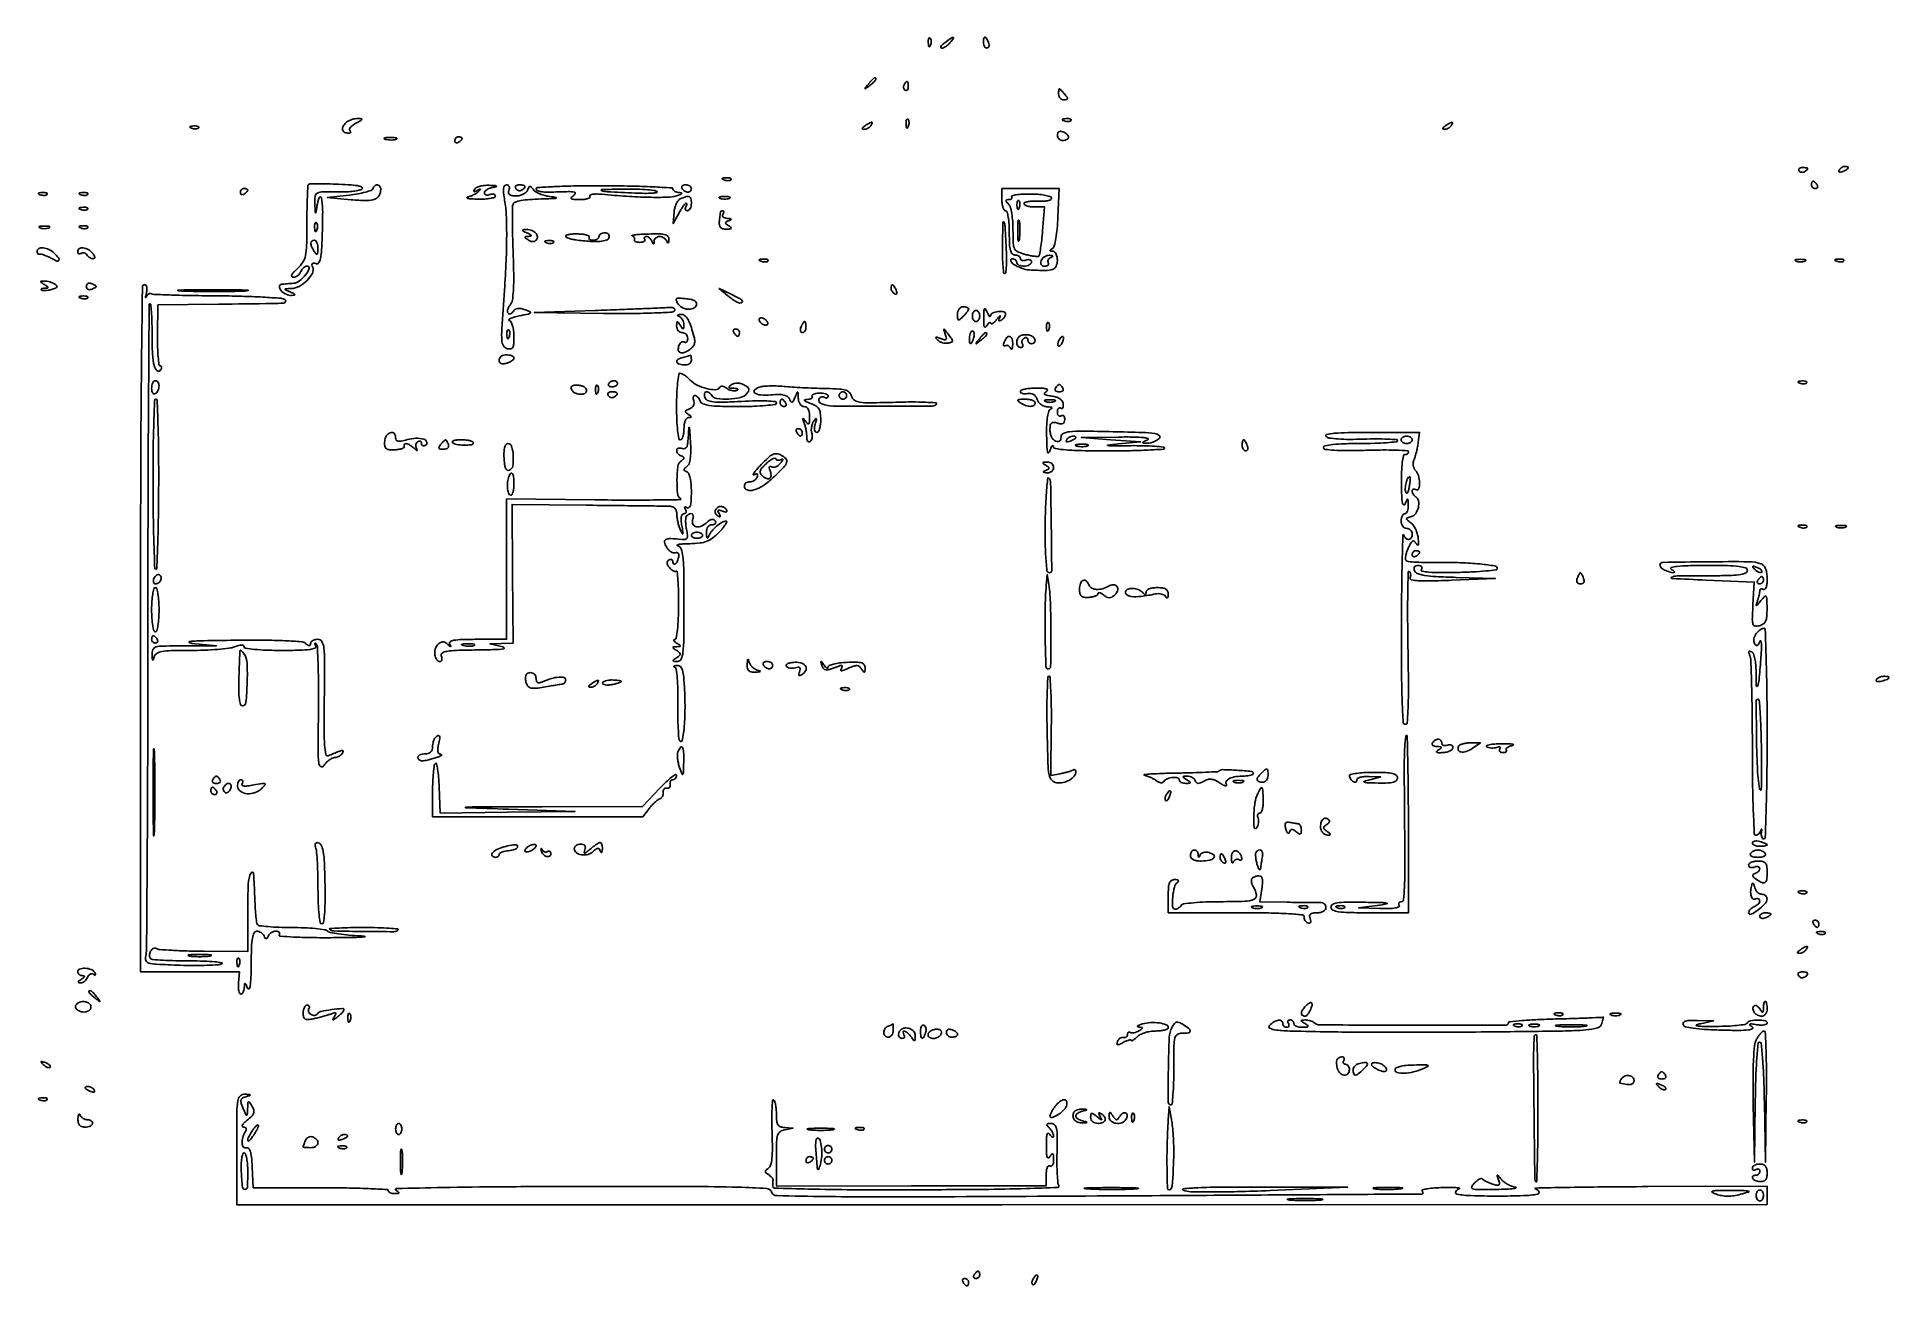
# Model space of a CAD drawing. Extents: x 73 to 574, y 12 to 350.
import ezdxf

# ---------------------------------------------------------------- set-up
doc = ezdxf.new("R2010")
doc.units = 0
doc.header["$MEASUREMENT"] = 0

msp = doc.modelspace()

# ---------------------------------------------------------------- linework, layer by layer
for points in [[(314.078947, 348.416667, 0.018894), (314.137993, 347.670344, 0.168741), (314.279315, 347.37858, 0.470617), (314.461564, 347.395823, 0.054073), (314.683114, 347.8125, 0.051402), (314.839148, 348.359369, 0.05415), (314.876576, 348.916927, 0.060344), (314.797407, 349.402231, 0.126455), (314.604167, 349.729167, 0.296942), (314.385309, 349.77538, 0.208169), (314.200665, 349.592839, 0.077125), (314.089945, 349.112848, 0.028489)], [(318.55887, 348.468197, 0.02471), (317.88326, 347.902629, 0.072188), (317.501874, 347.431283, 0.229769), (317.477506, 347.143477, 0.310313), (317.686426, 347, 0.103938), (318.183912, 347.104545, 0.040259), (318.806871, 347.440625, 0.037668), (319.444721, 347.926037, 0.038084), (320, 348.5, 0.014927), (320.919396, 349.677627, 0.622044), (320.804062, 349.899208, 0.15118), (320.250767, 349.714529, 0.00633)], [(329, 348.5, 0.062722), (329.07223, 347.926468, 0.08088), (329.284531, 347.440625, 0.098158), (329.599211, 347.115494, 0.152681), (329.968615, 347, 0.184534), (330.289193, 347.122486, 0.147206), (330.483616, 347.440625, 0.100118), (330.511135, 347.925634, 0.055937), (330.361626, 348.5, 0.02136), (330.112506, 349.074558, 0.030395), (329.839659, 349.559375, 0.030693), (329.579329, 349.912889, 0.222225), (329.393011, 350, 0.289661), (329.241071, 349.903916, 0.046727), (329.115447, 349.559375, 0.039339), (329.028469, 349.074824, 0.024748)], [(297.872445, 337.25, 0.001576), (296.99236, 336.120493, 0.377591), (297, 336, 0.377591), (297.120493, 335.99236, 0.001576), (298.25, 336.872445, 0.017685), (299.306759, 337.76332, 0.065617), (299.869516, 338.426111, 0.241985), (299.90695, 338.806605, 0.307699), (299.622445, 339, 0.184603), (299.410139, 338.91885, 0.013803), (298.952641, 338.485937, 0.017649), (298.425681, 337.920402, 0.012436)], [(307.542705, 337.069098, 0.090093), (307.387618, 336.673795, 0.095385), (307.385962, 336.257398, 0.099739), (307.536973, 335.88478, 0.108766), (307.817021, 335.613087, 0.158515), (308.139071, 335.534562, 0.191218), (308.417083, 335.669932, 0.126631), (308.605052, 336.024148, 0.059057), (308.666667, 336.543989, 0.019984), (308.623697, 337.618676, 0.269722), (308.40792, 337.929499, 0.350126), (308.086603, 337.852054, 0.02679)], [(349.333333, 334.5, 0.096022), (349.444307, 333.927474, 0.097185), (349.760968, 333.440625, 0.098622), (350.233594, 333.114675, 0.102138), (350.789111, 333, 0.044573), (351.493752, 333.062941, 0.3239), (351.715901, 333.29381, 0.191555), (351.618125, 333.695361, 0.01884), (351, 334.5, 0.00777), (350.50767, 335.074808, 0.01166), (350.058848, 335.559375, 0.006673), (349.671203, 335.948273, 0.195865), (349.544222, 336, 0.35419), (349.461059, 335.932638, 0.017379), (349.395282, 335.559375, 0.021718), (349.348524, 335.075071, 0.013205)], [(114.8125, 325.316886, 0.051402), (115.359369, 325.160852, 0.05415), (115.916927, 325.123424, 0.060344), (116.402231, 325.202593, 0.126455), (116.729167, 325.395833, 0.296942), (116.77538, 325.614691, 0.208169), (116.592839, 325.799335, 0.077125), (116.112848, 325.910055, 0.028489), (115.416667, 325.921053, 0.018894), (114.670344, 325.862007, 0.168741), (114.37858, 325.720685, 0.470617), (114.395823, 325.538436, 0.054073)], [(156.310111, 326.568518, 0.081783), (155.704589, 325.596787, 0.195733), (155.698353, 324.762765, 0.208827), (156.269114, 324.198179, 0.092317), (157.333333, 324, 0.077126), (157.664648, 324.051412, 0.216964), (157.834537, 324.205047, 0.22195), (157.828088, 324.431034, 0.080184), (157.635303, 324.698031, -0.278502), (157.545397, 325.062009, -0.0946), (157.812469, 325.563059, -0.061619), (158.394513, 326.126724, -0.034883), (159.218636, 326.662595, 0.004266), (160.655828, 327.476593, 0.20998), (160.845506, 327.735116, 0.468498), (160.714682, 327.904651, 0.009655), (159.5, 327.926527, 0.058162), (158.646948, 327.825834, 0.042224), (157.73797, 327.526539, 0.042854), (156.911778, 327.087832, 0.069246)], [(297, 326, 0.027275), (296.445888, 325.597454, 0.147021), (296.239151, 325.292684, 0.37991), (296.327599, 325.095709, 0.102799), (296.690983, 325.015313, 0.074131), (297.192374, 325.083483, 0.053889), (297.713662, 325.298248, 0.054031), (298.175433, 325.618541, 0.075854), (298.5, 326, 0.034464), (298.886554, 326.734105, 0.541951), (298.758161, 326.931144, 0.136158), (298.281145, 326.798791, 0.008108)], [(308.078947, 326.416667, 0.018894), (308.137993, 325.670344, 0.168741), (308.279315, 325.37858, 0.470617), (308.461564, 325.395823, 0.054073), (308.683114, 325.8125, 0.051402), (308.839148, 326.359369, 0.05415), (308.876576, 326.916927, 0.060344), (308.797407, 327.402231, 0.126455), (308.604167, 327.729167, 0.296942), (308.385309, 327.77538, 0.208169), (308.200665, 327.592839, 0.077125), (308.089945, 327.112848, 0.028489)], [(350.8125, 327.316886, 0.051402), (351.359369, 327.160852, 0.05415), (351.916927, 327.123424, 0.060344), (352.402231, 327.202593, 0.126455), (352.729167, 327.395833, 0.296942), (352.77538, 327.614691, 0.208169), (352.592839, 327.799335, 0.077125), (352.112848, 327.910055, 0.028489), (351.416667, 327.921053, 0.018894), (350.670344, 327.862007, 0.168741), (350.37858, 327.720685, 0.470617), (350.395823, 327.538436, 0.054073)], [(454, 326, 0.027275), (453.445888, 325.597454, 0.147021), (453.239151, 325.292684, 0.37991), (453.327599, 325.095709, 0.102799), (453.690983, 325.015313, 0.074131), (454.192374, 325.083483, 0.053889), (454.713662, 325.298248, 0.054031), (455.175433, 325.618541, 0.075854), (455.5, 326, 0.034464), (455.886554, 326.734105, 0.541951), (455.758161, 326.931144, 0.136158), (455.281145, 326.798791, 0.008108)], [(167.269032, 322.307009, 0.037336), (168.036634, 322.167106, 0.029507), (168.880008, 322.127736, 0.030339), (169.671085, 322.185595, 0.06278), (170.269032, 322.344063, 0.31318), (170.386009, 322.52287, 0.333666), (170.257153, 322.684921, 0.052471), (169.580113, 322.787295, 0.014395), (168.5, 322.805051, 0.012823), (167.431793, 322.764444, 0.080377), (166.900903, 322.643467, 0.597527), (166.883358, 322.48334, 0.087174)], [(186, 321.940983, 0.108972), (186.078288, 321.586039, 0.182303), (186.29375, 321.3746, 0.161196), (186.6179, 321.343488, 0.082592), (187, 321.5, 0.029505), (187.382774, 321.768994, 0.035638), (187.70625, 322.066025, 0.038439), (187.934461, 322.34829, 0.151918), (188, 322.559017, 0.210953), (187.92554, 322.727648, 0.081139), (187.70625, 322.870461, 0.061769), (187.382849, 322.967655, 0.042167), (187, 323, 0.105053), (186.618444, 322.918938, 0.099167), (186.29375, 322.688914, 0.09642), (186.076123, 322.345238, 0.093332)], [(349, 323.468615, 0.10122), (349.114629, 322.908181, 0.098432), (349.440625, 322.431406, 0.097416), (349.927495, 322.112001, 0.096899), (350.5, 322, 0.057609), (351.073715, 322.066322, 0.076852), (351.559375, 322.262322, 0.095748), (351.884842, 322.552359, 0.164455), (352, 322.893011, 0.13875), (351.891374, 323.276919, 0.061199), (351.559375, 323.692784, 0.053891), (351.073796, 324.075237, 0.048303), (350.5, 324.361626, 0.075244), (349.885039, 324.496694, 0.151899), (349.407358, 324.382077, 0.166113), (349.106211, 324.027855, 0.094119)], [(258.8125, 311.316886, 0.051402), (259.359369, 311.160852, 0.05415), (259.916927, 311.123424, 0.060344), (260.402231, 311.202593, 0.126455), (260.729167, 311.395833, 0.296942), (260.77538, 311.614691, 0.208169), (260.592839, 311.799335, 0.077125), (260.112848, 311.910055, 0.028489), (259.416667, 311.921053, 0.018894), (258.670344, 311.862007, 0.168741), (258.37858, 311.720685, 0.470617), (258.395823, 311.538436, 0.054073)], [(549.613087, 313.817021, 0.108766), (549.88478, 313.536973, 0.099739), (550.257398, 313.385962, 0.095385), (550.673795, 313.387618, 0.090093), (551.069098, 313.542705, 0.02679), (551.852054, 314.086603, 0.350126), (551.929499, 314.40792, 0.269722), (551.618676, 314.623697, 0.019984), (550.543989, 314.666667, 0.059057), (550.024148, 314.605052, 0.126631), (549.669932, 314.417083, 0.191218), (549.534562, 314.139071, 0.158515)], [(553, 310, 0.105053), (553.081062, 309.618444, 0.099167), (553.311086, 309.29375, 0.09642), (553.654762, 309.076123, 0.093332), (554.059017, 309, 0.108972), (554.413961, 309.078288, 0.182303), (554.6254, 309.29375, 0.161196), (554.656512, 309.6179, 0.082592), (554.5, 310, 0.029505), (554.231006, 310.382774, 0.035638), (553.933975, 310.70625, 0.038439), (553.65171, 310.934461, 0.151918), (553.440983, 311, 0.210953), (553.272352, 310.92554, 0.081139), (553.129539, 310.70625, 0.061769), (553.032345, 310.382849, 0.042167)], [(560.507079, 314.011454, 0.1144), (560.393111, 313.674071, 0.32948), (560.512472, 313.474315, 0.155351), (560.868281, 313.443138, 0.036408), (561.448062, 313.618443, 0.029964), (562.51997, 314.105273, 0.168622), (562.942608, 314.558518, 0.444011), (562.798253, 314.882327, 0.079093), (562.059017, 315, 0.088797), (561.65395, 314.927491, 0.053277), (561.21498, 314.709615, 0.051183), (560.810572, 314.389589, 0.061454)], [(73.8125, 307.316886, 0.051402), (74.359369, 307.160852, 0.05415), (74.916927, 307.123424, 0.060344), (75.402231, 307.202593, 0.126455), (75.729167, 307.395833, 0.296942), (75.77538, 307.614691, 0.208169), (75.592839, 307.799335, 0.077125), (75.112848, 307.910055, 0.028489), (74.416667, 307.921053, 0.018894), (73.670344, 307.862007, 0.168741), (73.37858, 307.720685, 0.470617), (73.395823, 307.538436, 0.054073)], [(84.8125, 307.316886, 0.051402), (85.359369, 307.160852, 0.05415), (85.916927, 307.123424, 0.060344), (86.402231, 307.202593, 0.126455), (86.729167, 307.395833, 0.296942), (86.77538, 307.614691, 0.208169), (86.592839, 307.799335, 0.077125), (86.112848, 307.910055, 0.028489), (85.416667, 307.921053, 0.018894), (84.670344, 307.862007, 0.168741), (84.37858, 307.720685, 0.470617), (84.395823, 307.538436, 0.054073)], [(128, 307.940983, 0.108972), (128.078288, 307.586039, 0.182303), (128.29375, 307.3746, 0.161196), (128.6179, 307.343488, 0.082592), (129, 307.5, 0.029505), (129.382774, 307.768994, 0.035638), (129.70625, 308.066025, 0.038439), (129.934461, 308.34829, 0.151918), (130, 308.559017, 0.210953), (129.92554, 308.727648, 0.081139), (129.70625, 308.870461, 0.061769), (129.382849, 308.967655, 0.042167), (129, 309, 0.105053), (128.618444, 308.918938, 0.099167), (128.29375, 308.688914, 0.09642), (128.076123, 308.345238, 0.093332)], [(146.41222, 310.083333, 0.185101), (146.245701, 309.704335, 0.002061), (146.12109, 306.860768, 0.006052), (146.029774, 303.549101, 0.003866), (146, 299.698004, -0.005324), (145.934691, 293.564259, -0.045709), (145.626709, 290.841816, -0.0947), (144.892753, 289.070591, -0.060501), (143.448478, 287.364671, 0.017817), (142.399345, 286.320474, 0.078735), (141.912294, 285.600827, 0.275917), (141.953239, 285.195209, 0.237245), (142.341489, 285, 0.093251), (142.936735, 285.111989, 0.066791), (143.530774, 285.440625, 0.06491), (144.033601, 285.926579, 0.076754), (144.361626, 286.5, -0.061975), (144.667696, 287.073546, -0.060624), (145.106945, 287.559375, -0.065925), (145.60673, 287.888929, -0.113303), (146.090587, 288, -0.504729), (146.584312, 287.331238, -0.094344), (145.74051, 285.73789, -0.05582), (143.990617, 283.992497, -0.15011), (142.372428, 283.356299, 0.000043), (141.555224, 283.293512, 0.000031), (140.64687, 283.223585, 0.000032), (139.785588, 283.157173, 0.00007), (139.127555, 283.106299, 0.38154), (138.568288, 282.523171, 0.195072), (138.943414, 281.494793, 0.089386), (140.352614, 280.406927, 0.131316), (141.872445, 280.070285, 0.022797), (142.634105, 280.138056, 0.48846), (142.732844, 280.307459, 0.189158), (142.510175, 280.54413, 0.00903), (141.5, 281, -0.003751), (140.185338, 281.576652, -0.368608), (140.104278, 281.747226, -0.326773), (140.261086, 281.87311, -0.003386), (141.75, 281.929715, 0.116911), (143.902382, 282.511509, 0.071047), (146.02943, 284.090616, 0.076827), (147.469035, 286.036422, 0.215765), (147.565978, 287.688659, -0.043834), (147.374543, 288.357425, -0.231208), (147.471043, 288.715492, -0.258), (147.800085, 288.834906, -0.052436), (148.421382, 288.668542, 0.344122), (149.157927, 288.89352, 0.104355), (149.64824, 290.041896, 0.035251), (149.96056, 292.525403, 0.005262), (150.182723, 297.559444, 0.010083), (150.260308, 303.343263, 0.052303), (149.90605, 306.514096, 0.739063), (149.343627, 306.560372, 0.057467), (148.716254, 304.25, -0.001448), (148.436806, 302.44071, -0.591928), (148.339937, 302.405817, -0.202175), (148.253519, 302.585343, -0.000897), (148.149832, 304.75, -0.043326), (148.23699, 306.899369, -0.253345), (148.87491, 307.786581, -0.112945), (150.333395, 308.122292, -0.006368), (155, 308.068925, 0.019501), (156.827015, 308.096012, 0.021203), (158.595685, 308.266724, 0.021258), (160.088073, 308.540037, 0.089775), (160.921482, 308.895063, 0.528498), (160.92854, 309.319044, 0.104709), (160.084264, 309.682399, 0.031071), (158.01714, 309.964502, 0.007591), (154.583703, 310.164999, 0.005222), (151.580008, 310.263267, 0.008064), (148.982634, 310.279198, 0.003429), (146.780246, 310.242081, 0.194149)], [(163.817298, 308.951895, -0.229794), (163.382286, 308.506402, -0.019511), (161.812767, 308.009625, -0.022743), (159.801963, 307.555653, -0.015533), (157.483965, 307.215977), (151.5, 306.528165), (158, 305.968249, 0.016616), (162.150965, 305.749294, 0.08891), (164.380909, 306.10432, 0.183445), (165.537046, 307.074355, 0.125046), (165.984687, 308.75, 0.151695), (165.736315, 309.585835, 0.225714), (165.091633, 309.969539, 0.204846), (164.333923, 309.725806, 0.134229)], [(191.404508, 308.845492, 0.035175), (191.151407, 308.363165, 0.396831), (191.217691, 308.177327, 0.231975), (191.480387, 308.172925, 0.019824), (192.095492, 308.492196, -0.007879), (192.74624, 308.849949, -0.265393), (192.916808, 308.844501, -0.463519), (192.935556, 308.722078, -0.011268), (192.5, 308.243769, -0.057759), (191.97508, 307.806795, -0.026764), (191.20625, 307.361149, -0.026082), (190.339049, 306.974245, -0.032874), (189.5, 306.713066, 0.330947), (189.342225, 306.524047, 0.368813), (189.482812, 306.33924, 0.037507), (190.54025, 306.191498, 0.009856), (192.25, 306.116001, 0.019198), (194.07078, 306.141447, 0.031321), (195.604688, 306.318606, 0.032948), (196.729355, 306.597982, 0.326249), (197, 306.968615, 0.184534), (196.877514, 307.289193, 0.147206), (196.559375, 307.483616, 0.100118), (196.074366, 307.511135, 0.055937), (195.5, 307.361626, -0.060408), (194.925859, 307.217627, -0.106335), (194.440625, 307.259853, -0.1502), (194.121942, 307.476405, -0.17057), (194, 307.82346, -0.182978), (194.162415, 308.252412, -0.067082), (194.660937, 308.683453, -0.055225), (195.388892, 309.051973, -0.042027), (196.25, 309.294267, 0.012726), (197.261499, 309.515925, 0.668154), (197.283686, 309.661201, 0.121714), (196.894299, 309.782528, 0.004291), (195.309017, 309.863818, 0.034273), (194.035215, 309.830861, 0.040206), (192.845787, 309.62086, 0.044378), (191.89596, 309.280781, 0.147226)], [(199.493482, 305.75, -0.032481), (199.921855, 301.85456, -0.011745), (200.039363, 296.286097, -0.010228), (199.883356, 289.458263, -0.006457), (199.435524, 281.5, 0.001296), (198.733558, 270.965254, 0.028259), (198.710541, 267.871252, 0.127887), (199.162529, 266.427792, 0.191586), (200.213606, 265.654392, 0.103016), (201.12067, 265.608572, 0.235936), (201.663731, 265.994822, 0.107177), (201.936284, 266.958506, 0.015523), (202, 269.010286, 0.029601), (201.91002, 270.528832, 0.041497), (201.638491, 271.859332, 0.048093), (201.239201, 272.857942, 0.188452), (200.75, 273.288543, -0.487928), (200.670258, 273.534374, -0.138172), (201.030204, 273.838767, -0.042468), (202.020001, 274.191661, -0.015852), (203.459204, 274.522415, 0.004131), (205.954022, 275.034518, 0.151061), (206.457545, 275.316546, 0.516894), (206.396968, 275.625245, 0.017144), (205.03755, 276.181813, 0.035642), (203.916495, 276.507894, 0.082448), (203.043407, 276.549207, 0.112868), (202.378298, 276.312417, 0.113081), (201.882719, 275.810235, -0.065001), (201.534908, 275.383101, -0.099452), (201.131394, 275.130495, -0.129072), (200.738485, 275.089344, -0.159591), (200.411872, 275.254794, -0.181679), (200.239502, 275.634683, -0.079335), (200.291037, 276.194389, -0.063474), (200.546822, 276.840535, -0.047288), (200.979107, 277.474826, 0.13448), (201.568701, 278.776278, 0.024744), (201.856958, 281.421718, 0.018307), (201.944943, 285.340916, 0.005595), (201.794638, 291.268082, -0.003447), (201.652566, 296.058669, -0.00498), (201.598357, 300.295419, -0.002677), (201.607369, 303.873259, -0.078631), (201.756363, 304.76909, -0.236766), (202.308801, 305.32007, -0.034144), (203.898877, 305.727515, -0.028024), (206.206075, 306.021062, -0.011767), (209.333333, 306.168103, 0.004038), (212.17479, 306.257721, 0.033181), (213.462347, 306.394641, 0.810186), (213.468135, 306.552402, 0.037565), (212.5, 306.71912, -0.030786), (210.885773, 306.974641, -0.032362), (209.342553, 307.423825, -0.034228), (208.073522, 307.98503, -0.108581), (207.368267, 308.580407, 0.019281), (206.699106, 309.388014, 0.220994), (206.329298, 309.546691, 0.272193), (206.019098, 309.351699, 0.027931), (205.649652, 308.52939, -0.122106), (205.241033, 307.944019, -0.064683), (204.500791, 307.449258, -0.058391), (203.562487, 307.113805, -0.056736), (202.56277, 307, -0.032331), (201.405341, 307.07492, -0.133997), (200.764909, 307.34244, -0.22064), (200.524785, 307.810071, -0.101968), (200.638374, 308.5, 0.072361), (200.768764, 309.077833, 0.123503), (200.68636, 309.562845, 0.154797), (200.406471, 309.881185, 0.136445), (199.979181, 310, 0.241367), (199.45939, 309.733557, 0.128109), (199.191951, 309.041199, 0.05783), (199.194136, 307.787569, 0.014299)], [(202.510081, 308.983688, 0.090427), (202.820631, 308.639411, 0.095498), (203.22714, 308.434921, 0.099685), (203.665803, 308.401101, 0.108373), (204.069098, 308.542705, 0.050477), (204.838655, 309.13314, 0.315493), (204.933879, 309.592818, 0.25701), (204.519563, 309.914842, 0.039415), (203.440983, 310, 0.067432), (202.890269, 309.925389, 0.140899), (202.524436, 309.701458, 0.190788), (202.397824, 309.36964, 0.136093)], [(208, 308.824307, 0.315822), (208.258302, 308.45616, 0.039894), (209.248437, 308.184884, 0.03521), (210.620983, 308.023169, 0.021619), (212.25, 308.017208, -0.003556), (216.739439, 308.162984, -0.050152), (218.343633, 308.042648, -0.494211), (218.554963, 307.634422, -0.140091), (218, 307, 0.076039), (217.481508, 306.540159, 0.472557), (217.539651, 306.236882, 0.11317), (218.178321, 306.057997, 0.010771), (219.809017, 306.015313, 0.025933), (221.039727, 306.073479, 0.0535), (221.981733, 306.270305, 0.098399), (222.504909, 306.562292, 0.370466), (222.558791, 306.904874, -0.428273), (222.641532, 307.221368, -0.085156), (223.259223, 307.43703, -0.045171), (224.341475, 307.519142, -0.020965), (225.749774, 307.439518, 0.008329), (232.463997, 306.889435, 0.011352), (238.532271, 306.632071, 0.010728), (243.507794, 306.640887, 0.068058), (246, 307.040863, 0.011234), (247.057689, 307.388448, 0.129041), (247.416875, 307.632412, 0.564213), (247.359639, 307.811163, 0.044187), (246.75, 307.90032, -0.045693), (246.080238, 308.000327, -0.063362), (245.514062, 308.21739, -0.080678), (245.130474, 308.511219, -0.191316), (245, 308.839729, 0.397723), (244.677297, 309.181245, 0.002007), (239.565625, 309.450444, 0.007084), (233.593694, 309.65616, 0.004254), (226.5, 309.739565, 0.004029), (218.797547, 309.702523, 0.009142), (212.976412, 309.521135, 0.004015), (208.406405, 309.25824, 0.395159)], [(240.703113, 308.204648, -0.671236), (240.654533, 307.934182, -0.034442), (239.436898, 307.760233, -0.020334), (237.38714, 307.693843, -0.009225), (234.703113, 307.765619, -0.001811), (227.313916, 308.126555, -0.068502), (225.678743, 308.439709, -0.836604), (225.720877, 308.721261, -0.003453), (231.5, 308.848505, -0.009058), (234.651872, 308.839024, -0.012181), (237.503415, 308.709231, -0.009338), (239.858804, 308.50018, -0.115257)], [(247, 306.179715, 0.126794), (246.410591, 305.705314, 0.052386), (245.883562, 304.818416, 0.047319), (245.491112, 303.698036, 0.044453), (245.305742, 302.5), (245.111484, 299.5), (246.587679, 302.25, -0.013892), (247.191548, 303.303621, -0.020343), (247.785072, 304.192187, -0.016402), (248.313982, 304.870348, -0.222469), (248.590954, 305, -0.271195), (248.737211, 304.914375, -0.151698), (248.781657, 304.70625, -0.079094), (248.69982, 304.38382, -0.036805), (248.5, 304, 0.082592), (248.343488, 303.6179, 0.161196), (248.3746, 303.29375, 0.182303), (248.586039, 303.078288, 0.108972), (248.940983, 303, 0.182172), (249.345219, 303.152336, 0.09101), (249.688914, 303.5875, 0.070927), (249.92177, 304.234725, 0.050979), (250, 305, 0.050412), (249.871686, 306.269411, 0.253919), (249.428657, 306.79667, 0.177347), (248.609689, 306.816018, 0.024515)], [(247.5, 309, 0.06081), (247.806203, 308.617485, 0.051032), (248.2129, 308.29375, 0.053229), (248.653442, 308.073302, 0.089642), (249.059017, 308, 0.105429), (249.418051, 308.076556, 0.099231), (249.723586, 308.29375, 0.096318), (249.928382, 308.618268, 0.092995), (250, 309, 0.153634), (249.879982, 309.381379, 0.097988), (249.542039, 309.70625, 0.080552), (249.037096, 309.925455, 0.062283), (248.440983, 310, 0.066118), (247.889346, 309.926733, 0.138808), (247.521475, 309.70625, 0.191142), (247.392057, 309.379648, 0.139169)], [(257.75, 306.337719, 0.057986), (258.320008, 306.181385, 0.037979), (259, 306.12966, 0.037979), (259.679992, 306.181385, 0.057986), (260.25, 306.337719, 0.174857), (260.459382, 306.525001, 0.447206), (260.398438, 306.693942, 0.078554), (259.89144, 306.810911, 0.017491), (259, 306.842105, 0.017491), (258.10856, 306.810911, 0.078554), (257.601562, 306.693942, 0.447206), (257.540618, 306.525001, 0.174857)], [(334, 306, 0.031626), (334.072766, 304.850749, 0.048861), (334.29375, 303.88125, 0.06271), (334.615738, 303.209557, 0.254951), (335, 303, -0.339565), (335.395008, 302.696775, -0.024068), (335.708333, 301.25, -0.025878), (335.928566, 299.316313, -0.015416), (336, 297, 0.010614), (336.064452, 293.964058, 0.050675), (336.3125, 292.25, 0.113455), (336.77697, 291.337712, 0.222027), (337.5, 291, -0.062722), (338.073532, 290.92777, -0.08088), (338.559375, 290.715469, -0.098158), (338.884506, 290.400789, -0.152681), (339, 290.031385, 0.184534), (339.122486, 289.710807, 0.147206), (339.440625, 289.516384, 0.100118), (339.925634, 289.488865, 0.055937), (340.5, 289.638374, -0.06502), (341.073899, 289.77672, -0.112257), (341.559375, 289.719716, -0.151946), (341.878743, 289.480915, -0.158089), (342, 289.106989, -0.175384), (341.847124, 288.684563, -0.092966), (341.4125, 288.325178, -0.073174), (340.765158, 288.081934, -0.053388), (340, 288, -0.048028), (339.234582, 288.073693, -0.068025), (338.5875, 288.29375, -0.088204), (338.151477, 288.618118, -0.191087), (338, 289, 0.120669), (337.906593, 289.381403, 0.100718), (337.643304, 289.70625, 0.091736), (337.249515, 289.924437, 0.080927), (336.785714, 290, 0.5021), (336.385586, 289.462747, 0.179277), (337.069642, 288.554069, 0.053835), (339.303223, 287.438658, 0.073596), (341.5, 286.973508, 0.010758), (345.77504, 286.801488, 0.086119), (347.716282, 287.101061, 0.20572), (348.65665, 287.943809, 0.109007), (349, 289.5, 0.047987), (348.907857, 290.45788, 0.067455), (348.632812, 291.270123, 0.087009), (348.227439, 291.820544, 0.189774), (347.75, 292.015313, -0.02636), (347.178977, 292.052457, -0.347459), (347.039225, 292.192514, -0.26659), (347.128648, 292.400779, -0.019384), (347.662424, 292.770205, 0.191986), (348.149712, 293.445886, 0.017629), (348.589649, 295.508026, 0.020131), (348.947851, 298.151629, 0.01272), (349.162424, 301.25722), (349.5, 309.004655), (341.75, 309.002328), (334, 309)], [(347.381792, 306.447145, -0.336329), (347.261322, 306.031929, -0.100192), (346.624895, 305.732464, -0.052358), (345.484319, 305.577004, -0.020467), (343.892964, 305.593053, 0.021661), (342.400767, 305.604541, 0.035411), (341.143558, 305.470257, 0.040367), (340.237444, 305.231257, 0.318183), (340, 304.895908, 0.259668), (340.191848, 304.551405, 0.060585), (340.814485, 304.263173, 0.047541), (341.710476, 304.065147, 0.030636), (342.772714, 304), (345.545428, 304), (345.005553, 297.566172, -0.006451), (344.763682, 295.070564, -0.009675), (344.482432, 292.900195, -0.005098), (344.193042, 291.08872, -0.174611), (343.982839, 290.716733, -0.193518), (343.632058, 290.597209, -0.017337), (342.687146, 290.68113, -0.020574), (341.530122, 290.873068, -0.014583), (340.25, 291.179153, -0.038585), (338.286446, 291.875935, -0.176306), (337.428814, 292.702829, -0.10457), (337.069999, 294.130464, -0.009463), (337, 297.828592, 0.019138), (336.912022, 300.126223, 0.023484), (336.6475, 302.257149, 0.022885), (336.266321, 303.992482, 0.131605), (335.8, 304.8, -0.019206), (335.224838, 305.421132, -0.19173), (335.112295, 305.75, -0.346165), (335.282206, 305.945434, -0.047194), (335.859017, 306, 0.062018), (336.306836, 306.05576, 0.131931), (336.609188, 306.224923, 0.19161), (336.720901, 306.475268, 0.149771), (336.644808, 306.765696, -0.502042), (336.762654, 307.063346, -0.028076), (337.897734, 307.301858, -0.025151), (339.534889, 307.467255, -0.013325), (341.574619, 307.515696, -0.018206), (343.673931, 307.433122, -0.026568), (345.509229, 307.195335, -0.024888), (346.932943, 306.859374, -0.23488)], [(338.078947, 304.416667, 0.018894), (338.137993, 303.670344, 0.168741), (338.279315, 303.37858, 0.470617), (338.461564, 303.395823, 0.054073), (338.683114, 303.8125, 0.051402), (338.839148, 304.359369, 0.05415), (338.876576, 304.916927, 0.060344), (338.797407, 305.402231, 0.126455), (338.604167, 305.729167, 0.296942), (338.385309, 305.77538, 0.208169), (338.200665, 305.592839, 0.077125), (338.089945, 305.112848, 0.028489)], [(84.8125, 303.316886, 0.051402), (85.359369, 303.160852, 0.05415), (85.916927, 303.123424, 0.060344), (86.402231, 303.202593, 0.126455), (86.729167, 303.395833, 0.296942), (86.77538, 303.614691, 0.208169), (86.592839, 303.799335, 0.077125), (86.112848, 303.910055, 0.028489), (85.416667, 303.921053, 0.018894), (84.670344, 303.862007, 0.168741), (84.37858, 303.720685, 0.470617), (84.395823, 303.538436, 0.054073)], [(257.916667, 302.75, 0.045536), (257.874711, 302.571408, 0.001839), (257.784508, 301.9125, 0.003211), (257.685448, 301.130172, 0.002268), (257.583786, 300.25, 0.048523), (257.569109, 299.161967, 0.152049), (257.840807, 298.491993, 0.16473), (258.427807, 298.126248, 0.05958), (259.417119, 298.015313, 0.015042), (260.425348, 298.053073, 0.207177), (260.743142, 298.216944, 0.410289), (260.719909, 298.467231, 0.033717), (260.136847, 298.894262, -0.022213), (259.426195, 299.390051, -0.233412), (259.273695, 299.69893, -0.275386), (259.436975, 299.972905, -0.029355), (260.136847, 300.300002, 0.028247), (260.681779, 300.553215, 0.453181), (260.722535, 300.728591, 0.215275), (260.488828, 300.863667, 0.014095), (259.690983, 300.921053, -0.056904), (259.042692, 301.023878, -0.116801), (258.594912, 301.270559, -0.179435), (258.416012, 301.614511, -0.171169), (258.5, 302, 0.039193), (258.69748, 302.383783, 0.084685), (258.772275, 302.70625, 0.160287), (258.717196, 302.914201, 0.253746), (258.559017, 303, 0.041867), (258.338955, 302.981541, 0.050991), (258.139732, 302.926562, 0.059298), (257.988427, 302.845933, 0.161629)], [(73.75, 298.337719, 0.057986), (74.320008, 298.181385, 0.037979), (75, 298.12966, 0.037979), (75.679992, 298.181385, 0.057986), (76.25, 298.337719, 0.174857), (76.459382, 298.525001, 0.447206), (76.398438, 298.693942, 0.078554), (75.89144, 298.810911, 0.017491), (75, 298.842105, 0.017491), (74.10856, 298.810911, 0.078554), (73.601562, 298.693942, 0.447206), (73.540618, 298.525001, 0.174857)], [(84.8125, 298.316886, 0.051402), (85.359369, 298.160852, 0.05415), (85.916927, 298.123424, 0.060344), (86.402231, 298.202593, 0.126455), (86.729167, 298.395833, 0.296942), (86.77538, 298.614691, 0.208169), (86.592839, 298.799335, 0.077125), (86.112848, 298.910055, 0.028489), (85.416667, 298.921053, 0.018894), (84.670344, 298.862007, 0.168741), (84.37858, 298.720685, 0.470617), (84.395823, 298.538436, 0.054073)], [(148.683114, 297.8125, -0.054073), (148.461564, 297.395823, -0.470617), (148.279315, 297.37858, -0.168741), (148.137993, 297.670344, -0.018894), (148.078947, 298.416667, -0.028489), (148.089945, 299.112848, -0.077125), (148.200665, 299.592839, -0.208169), (148.385309, 299.77538, -0.296942), (148.604167, 299.729167, -0.126455), (148.797407, 299.402231, -0.060344), (148.876576, 298.916927, -0.05415), (148.839148, 298.359369, -0.051402)], [(205.5, 297, -0.014773), (206.360658, 296.599645, -0.156051), (206.634175, 296.332, -0.482552), (206.551391, 296.142846, -0.05056), (206, 296.054972, 0.014524), (205.153238, 295.981929, 0.373485), (205.00921, 295.824451, 0.254286), (205.1261, 295.59552, 0.009199), (205.973607, 295.037474, 0.057254), (206.657539, 294.707506, 0.111317), (207.256864, 294.639243, 0.131273), (207.761876, 294.834751, 0.097003), (208.17082, 295.276393, 0.20474), (208.313784, 296.224402, 0.156931), (207.746325, 297.118459, 0.10894), (206.539914, 297.741792, 0.074264), (205, 297.914402, 0.051935), (204.464625, 297.838733, 0.491407), (204.384577, 297.656114, 0.152377), (204.658129, 297.391929, 0.014925)], [(216, 296.119131, 0.270533), (216.167103, 295.832894, 0.038629), (216.807813, 295.533806, 0.03519), (217.696323, 295.269465, 0.022999), (218.75, 295.085523, 0.012613), (222.613969, 294.691529, 0.037564), (225.272654, 294.688078, 0.058953), (226.994849, 295.022084, 0.237101), (227.738155, 295.75, 0.125745), (227.776334, 296.225758, 0.144937), (227.575687, 296.632812, 0.125127), (227.155725, 296.905561, 0.081941), (226.583333, 297, 0.061282), (225.977885, 296.925514, 0.079792), (225.465104, 296.70625, 0.097575), (225.121837, 296.381393, 0.155847), (225, 296, -0.153634), (224.879982, 295.618621, -0.097988), (224.542039, 295.29375, -0.080552), (224.037096, 295.074545, -0.062283), (223.440983, 295, -0.051178), (222.878795, 295.057694, -0.111218), (222.485815, 295.236052, -0.186029), (222.322325, 295.499531, -0.18742), (222.378606, 295.80358, 0.402972), (222.310746, 296.118011, 0.073838), (221.719556, 296.399732, 0.044738), (220.721787, 296.61018, 0.022533), (219.437623, 296.704603, 0.018695), (218.119873, 296.692681, 0.030575), (217.009802, 296.572815, 0.031688), (216.19318, 296.379843, 0.330112)], [(233.961742, 296.179419, -0.073011), (234.330879, 295.993063, -0.106864), (234.576674, 295.726348, -0.130574), (234.661266, 295.42306, -0.142426), (234.579649, 295.128876, 0.273956), (234.574678, 294.864227, 0.150296), (234.818343, 294.634286, 0.078248), (235.319411, 294.478246, 0.036445), (236, 294.428571, 0.041231), (236.6766, 294.484461, 0.0894), (237.166151, 294.659375, 0.166626), (237.392066, 294.917425, 0.240072), (237.367564, 295.214286, -0.101891), (237.258073, 295.51378, -0.178126), (237.311218, 295.769196, -0.166939), (237.521941, 295.940394, -0.088088), (237.85765, 296, -0.111184), (238.268252, 295.907552, -0.064692), (238.69489, 295.632812, -0.05974), (239.072143, 295.227966, -0.061896), (239.337719, 294.75, 0.009076), (239.617987, 294.090194, 0.295955), (239.757018, 294, 0.382689), (239.864758, 294.096611, 0.011437), (239.921053, 294.75, -0.110032), (240.05939, 295.227027, -0.093567), (240.392955, 295.632812, -0.088627), (240.869669, 295.905373, -0.085859), (241.416667, 296, -0.080074), (241.995939, 295.906632, -0.064399), (242.565351, 295.632812, -0.065245), (243.039141, 295.227909, -0.087674), (243.337719, 294.75, 0.041259), (243.555593, 294.316803, 0.43881), (243.728345, 294.282628, 0.206284), (243.863628, 294.512347, 0.019581), (243.921053, 295.17685, 0.172613), (243.668193, 296.009559, 0.167479), (242.94303, 296.508069, 0.064971), (241.451575, 296.719182, 0.010017), (238.455511, 296.691679, 0.006418), (236.397052, 296.60507, 0.014655), (234.848365, 296.474369, 0.027162), (233.96902, 296.325402, 0.759304)], [(334.149832, 294.25, 0.008525), (334.146321, 291.086632, 0.014168), (334.264326, 288.423037, 0.007804), (334.45521, 286.264792, 0.3836), (334.75, 285.998637, 0.373421), (335.034284, 286.24445, 0.015492), (335.196676, 287.687137, 0.020337), (335.271795, 289.54358, 0.012218), (335.217406, 291.748637, 0.001605), (334.854452, 298.681549, 0.087189), (334.556729, 299.956233, 0.804091), (334.28398, 299.90461, 0.00278)], [(338.286014, 297.5, 0.006817), (338.315278, 295.711719, 0.040183), (338.418418, 294.780601, 0.720633), (338.561388, 294.761725, 0.075924), (338.717581, 295.26375, 0.022548), (338.846293, 296.485188, 0.015659), (338.885962, 297.872547, 0.015827), (338.839977, 299.209518, 0.031163), (338.703931, 300.26375, 0.248898), (338.549185, 300.455688, 0.49082), (338.403147, 300.374351, 0.030832), (338.307632, 299.29708, 0.00738)], [(73, 292, 0.07654), (73.056379, 291.633859, 0.114349), (73.220313, 291.356158, 0.137301), (73.464615, 291.210737, 0.135841), (73.75, 291.212452, -0.129349), (74.175652, 291.220442, -0.023446), (74.940625, 290.996003, -0.023872), (75.833579, 290.639344, -0.019642), (76.75, 290.177268, 0.023499), (78.377829, 289.372171, 0.379453), (78.91497, 289.546024, 0.318738), (78.862175, 290.167995, 0.020904), (77.571429, 291.571429, 0.084347), (76.228429, 292.524348, 0.089067), (74.671134, 292.957258, 0.133306), (73.477976, 292.750512, 0.291395)], [(84, 291.940983, 0.098926), (84.071817, 291.581552, 0.176081), (84.273452, 291.362055, 0.169366), (84.57557, 291.318355, 0.090666), (84.930902, 291.457295, -0.108373), (85.334197, 291.598899, -0.099685), (85.77286, 291.565079, -0.095498), (86.179369, 291.360589, -0.090427), (86.489919, 291.016312, 0.066946), (86.80901, 290.627532, 0.052251), (87.245907, 290.298542, 0.053446), (87.728193, 290.07488, 0.082044), (88.181462, 290, 0.167546), (88.521202, 290.117132, 0.26259), (88.636582, 290.395293, 0.113412), (88.468844, 290.860221, 0.030163), (88, 291.5, 0.086313), (86.825504, 292.501113, 0.106366), (85.463061, 292.95524, 0.16831), (84.432988, 292.7209, 0.25897)], [(148.984687, 292.75, -0.011293), (148.949578, 291.555791, -0.220444), (148.781653, 291.237851, -0.409657), (148.520491, 291.271114, -0.023197), (148, 292, -0.031558), (147.270972, 293.301377, -0.112355), (147.060308, 294.227035, -0.234725), (147.332924, 294.775753, -0.163584), (148, 295, -0.210568), (148.381177, 294.832025, -0.082215), (148.701752, 294.339063, -0.062416), (148.917196, 293.611405, -0.042523)], [(210.8125, 294.316886, 0.051402), (211.359369, 294.160852, 0.05415), (211.916927, 294.123424, 0.060344), (212.402231, 294.202593, 0.126455), (212.729167, 294.395833, 0.296942), (212.77538, 294.614691, 0.208169), (212.592839, 294.799335, 0.077125), (212.112848, 294.910055, 0.028489), (211.416667, 294.921053, 0.018894), (210.670344, 294.862007, 0.168741), (210.37858, 294.720685, 0.470617), (210.395823, 294.538436, 0.054073)], [(347.243769, 290.335642, 0.07888), (346.806545, 290.073164, 0.105417), (346.522598, 289.709292, 0.121773), (346.435807, 289.302558, 0.131107), (346.552786, 288.91459, -0.153039), (346.641288, 288.567778, -0.19154), (346.503251, 288.268661, -0.129912), (346.134557, 288.066494, -0.060872), (345.590402, 288, -0.086507), (344.997464, 288.103359, -0.166538), (344.625426, 288.401279, -0.158198), (344.50294, 288.877518, -0.076235), (344.638374, 289.5, -0.089008), (344.981533, 290.067375, -0.070018), (345.527528, 290.536184, -0.069536), (346.185888, 290.838782, -0.085203), (346.856989, 290.921053, -0.018402), (347.527699, 290.864031, -0.21977), (347.743365, 290.730534, -0.431679), (347.703174, 290.559782, -0.035357)], [(268.8125, 289.316886, 0.051402), (269.359369, 289.160852, 0.05415), (269.916927, 289.123424, 0.060344), (270.402231, 289.202593, 0.126455), (270.729167, 289.395833, 0.296942), (270.77538, 289.614691, 0.208169), (270.592839, 289.799335, 0.077125), (270.112848, 289.910055, 0.028489), (269.416667, 289.921053, 0.018894), (268.670344, 289.862007, 0.168741), (268.37858, 289.720685, 0.470617), (268.395823, 289.538436, 0.054073)], [(548.75, 289.337719, 0.057986), (549.320008, 289.181385, 0.037979), (550, 289.12966, 0.037979), (550.679992, 289.181385, 0.057986), (551.25, 289.337719, 0.174857), (551.459382, 289.525001, 0.447206), (551.398438, 289.693942, 0.078554), (550.89144, 289.810911, 0.017491), (550, 289.842105, 0.017491), (549.10856, 289.810911, 0.078554), (548.601562, 289.693942, 0.447206), (548.540618, 289.525001, 0.174857)], [(559.8125, 289.316886, 0.051402), (560.359369, 289.160852, 0.05415), (560.916927, 289.123424, 0.060344), (561.402231, 289.202593, 0.126455), (561.729167, 289.395833, 0.296942), (561.77538, 289.614691, 0.208169), (561.592839, 289.799335, 0.077125), (561.112848, 289.910055, 0.028489), (560.416667, 289.921053, 0.018894), (559.670344, 289.862007, 0.168741), (559.37858, 289.720685, 0.470617), (559.395823, 289.538436, 0.054073)], [(75, 283, -0.010487), (75.802572, 282.457144, -0.221176), (75.942245, 282.213071, -0.410559), (75.810106, 282.054499, -0.021532), (75.083333, 282.015313, 0.031219), (74.570211, 281.977672, 0.081655), (74.218036, 281.869274, 0.202839), (74.084693, 281.713827, 0.280573), (74.127004, 281.539663, 0.181355), (74.442064, 281.396469, 0.02955), (75.125058, 281.390528, 0.029297), (75.967289, 281.482665, 0.022063), (76.878205, 281.678401, 0.020865), (77.963291, 282.011089, 0.16316), (78.373996, 282.331617, 0.340543), (78.348408, 282.687293, 0.069502), (77.834535, 283.123425, 0.041749), (77.214271, 283.447539, 0.027017), (76.451395, 283.720877, 0.027135), (75.671339, 283.908277, 0.04541), (75, 283.969374, 0.012417), (74.133247, 283.947847, 0.399741), (74, 283.807812, 0.246842), (74.113979, 283.591006, 0.007261)], [(86.333333, 282.5, 0.112027), (86.43744, 282.041183, 0.147408), (86.725, 281.72559, 0.136649), (87.157796, 281.606966, 0.090826), (87.666667, 281.70233, 0.017491), (88.177494, 281.919139, 0.025698), (88.608333, 282.1477, 0.023571), (88.929687, 282.361132, 0.238735), (89, 282.5, 0.238735), (88.929687, 282.638868, 0.023571), (88.608333, 282.8523, 0.025698), (88.177494, 283.080861, 0.017491), (87.666667, 283.29767, 0.090826), (87.157796, 283.393034, 0.136649), (86.725, 283.27441, 0.147408), (86.43744, 282.958817, 0.112027)], [(101, 190), (101, 97), (114.37764, 97), (127.755281, 97), (127.5, 94, 0.027536), (127.465692, 92.850282, 0.044862), (127.577515, 91.88125, 0.057821), (127.801886, 91.204334, 0.291678), (128.12236, 91, 0.186465), (128.46299, 91.131607, 0.084444), (128.762839, 91.514062, 0.066245), (128.97865, 92.080309, 0.04796), (129.070285, 92.75, -0.011173), (129.131074, 93.721577, -0.467319), (129.282091, 93.827495, -0.223503), (129.489401, 93.652006, -0.005675), (130, 92.5, 0.577075), (130.359178, 92.457363, 0.126999), (130.661651, 93.194213, 0.026133), (130.852931, 95.449264, 0.006084), (130.929715, 99.25, -0.006664), (131.024998, 103.709917, -0.033422), (131.277973, 106.193479, -0.070333), (131.713281, 107.558229, -0.287987), (132.416667, 108, -0.079041), (133.001834, 107.906914, -0.060848), (133.588542, 107.632812, -0.061238), (134.088167, 107.228021, -0.08292), (134.416667, 106.75, 0.029131), (134.744495, 106.14253, 0.260055), (135, 106, 0.260055), (135.255505, 106.14253, 0.029131), (135.583333, 106.75, -0.085984), (135.916154, 107.22805, -0.061443), (136.428795, 107.632813, -0.060458), (137.034616, 107.906883, -0.076165), (137.64235, 108, -0.064335), (138.165689, 107.932382, -0.135884), (138.516552, 107.72817, -0.191472), (138.64269, 107.4258, -0.143581), (138.546118, 107.07462, 0.560734), (138.745937, 106.679802, 0.006309), (142.339047, 106.43666, 0.010788), (147.052916, 106.27928, 0.004872), (153.237101, 106.266562, 0.002223), (158.705282, 106.332904, 0.012069), (161.667551, 106.453573, 0.876225), (161.677039, 106.595176, 0.038604), (160.503498, 106.738444, -0.010561), (157.37094, 106.943707, -0.014644), (154.575879, 107.268942, -0.011105), (152.29276, 107.654588, -0.150076), (151.553498, 108.046502, 0.162858), (150.798131, 108.423118, 0.010399), (148.312426, 108.71991, 0.014365), (145.27698, 108.930636, 0.010146), (141.859017, 109, -0.009008), (138.471531, 109.061036, -0.013681), (135.532682, 109.247585, -0.008269), (133.119764, 109.507462, -0.227138), (132.59713, 109.842841, -0.108835), (132.383398, 110.453341, -0.006586), (132.175442, 112.393638, -0.009594), (132.001165, 114.731349, -0.006931), (131.893079, 117.342841, 0.013495), (131.550033, 123.631789, 0.770866), (130.833495, 123.759122, 0.099716), (130.135335, 120.835983, 0.008919), (130.00003, 113.25), (130.000059, 102.5), (118.171436, 102.585048, -0.005129), (113.561776, 102.66548, -0.007487), (109.504151, 102.838755, -0.004082), (106.095562, 103.06342, -0.120476), (105.276191, 103.329304, 0.271065), (104.457641, 103.34909, 0.138887), (103.703589, 102.601268, 0.11998), (103.387977, 101.481464, 0.20826), (103.735568, 100.597766, 0.17967), (104.260401, 100.35716, 0.003891), (107.119719, 100.166661, 0.008414), (110.509042, 100.024508, 0.005519), (114.416667, 99.969591, -0.006904), (118.185093, 99.906187, -0.014657), (121.097396, 99.731405, -0.020083), (122.958344, 99.489217, -0.727176), (123, 99.201447, -0.098436), (121.966961, 98.9257, -0.007373), (119.04775, 98.780022, -0.009974), (115.533321, 98.726706, -0.00741), (111.651915, 98.802778, -0.00329), (105.308373, 99.062983, -0.054514), (103.22264, 99.392084, -0.240329), (102.449616, 100.093866, -0.157275), (102.38826, 101.320922, 0.063769), (102.627115, 103.083836, 0.000157), (102.805025, 128.538542, 0.001005), (102.938986, 157.247381, 0.000625), (102.986345, 190.916667, -0.000621), (103.03314, 224.397288, -0.001046), (103.16602, 252.484656, -0.000062), (103.340908, 277.656938, -0.665624), (103.578829, 277.754504, -0.176687), (103.808193, 277.261734, -0.005706), (103.973675, 275.043342, -0.010346), (104.086405, 272.383234, -0.00693), (104.110161, 269.337838, 0.014789), (104.230258, 264.231841, 0.047076), (104.730176, 260.859669, 0.181748), (105.52152, 259.70502, 0.430956), (106.434017, 259.893237, 0.052758), (106.638081, 260.317677, 0.114264), (106.679455, 260.675245, 0.187241), (106.557701, 260.90767, 0.181082), (106.309017, 261.001213, -0.378376), (105.989726, 261.284063, -0.008998), (105.765396, 263.425151, -0.015263), (105.616439, 266.088376, -0.0092), (105.59446, 269.251213), (105.68892, 277.5), (122.09446, 277.694399, 0.000292), (136.76631, 277.87681, 0.013949), (139.717829, 277.997627, 0.285265), (140.249323, 278.380749, 0.364182), (140.073469, 278.933432, 0.124093), (138.963475, 279.297966, 0.003753), (134.079152, 279.605527, 0.007216), (128.278936, 279.843169, 0.0049), (121.670495, 279.953645, -0.002562), (115.108499, 280.032653, -0.003995), (109.457157, 280.174834, -0.00122), (104.565021, 280.348984, -0.129606), (103.932436, 280.541757, 0.159851), (103.597244, 280.622561, 0.113097), (103.225292, 280.505174, 0.089475), (102.87167, 280.201585, 0.063304), (102.594641, 279.756231, -0.068293), (102.432447, 279.501171, -0.691754), (102.351673, 279.529955, -0.056742), (102.391093, 279.942652, -0.008643), (102.576619, 280.75, 0.041038), (102.719815, 281.630991, 0.075562), (102.667877, 282.353742, 0.1164), (102.437968, 282.824471, 0.224855), (102.067388, 283, 0.410477), (101.513404, 282.453049, 0.000324), (101.252869, 260.967848, 0.002219), (101.05591, 232.98724, 0.00065)], [(112.2991, 281.254716, 0.005878), (116.263337, 281.150882, 0.003639), (120.922479, 281.117549, 0.003649), (125.524799, 281.151703, 0.006561), (129.2991, 281.256806, 0.053751), (130.109874, 281.377981, 0.862966), (130.097236, 281.493565, 0.007856), (126.600934, 281.571304, 0.001661), (120.5, 281.590819, 0.001615), (114.407902, 281.57039, 0.008594), (111.078486, 281.491227, 0.903981), (111.071643, 281.376962, 0.030672)], [(259.860784, 279.989413, 0.017046), (260.829832, 279.22774, 0.020695), (261.789295, 278.58439, 0.01976), (262.627518, 278.115771, 0.118109), (263.110784, 278, 0.16251), (263.748942, 278.21304, 0.452642), (263.780565, 278.626729, 0.074658), (262.813589, 279.35871, 0.012683), (260.75, 280.416172), (257.5, 281.978827)], [(304, 282.059017, 0.088797), (304.072509, 281.65395, 0.053277), (304.290385, 281.21498, 0.051183), (304.610411, 280.810572, 0.061454), (304.988546, 280.507079, 0.1144), (305.325929, 280.393111, 0.32948), (305.525685, 280.512472, 0.155351), (305.556862, 280.868281, 0.036408), (305.381557, 281.448062, 0.029964), (304.894727, 282.51997, 0.168622), (304.441482, 282.942608, 0.444011), (304.117673, 282.798253, 0.079093)], [(84.8125, 279.316886, 0.051402), (85.359369, 279.160852, 0.05415), (85.916927, 279.123424, 0.060344), (86.402231, 279.202593, 0.126455), (86.729167, 279.395833, 0.296942), (86.77538, 279.614691, 0.208169), (86.592839, 279.799335, 0.077125), (86.112848, 279.910055, 0.028489), (85.416667, 279.921053, 0.018894), (84.670344, 279.862007, 0.168741), (84.37858, 279.720685, 0.470617), (84.395823, 279.538436, 0.054073)], [(224, 276), (207.5, 275.424603), (226.190983, 275.212302, 0.004054), (234.059154, 275.186722, 0.008979), (240.057782, 275.323598, 0.004492), (244.758721, 275.557688, 0.244315), (245.5, 276, 0.274523), (245.506662, 276.375739, 0.178756), (245.165007, 276.662872, 0.077333), (244.407623, 276.809137, 0.027969), (243.309017, 276.787698, -0.008057), (241.46886, 276.678411, -0.000609), (236.478274, 276.468738, -0.00084), (230.524453, 276.235869, -0.000639)], [(246.239086, 277.98877, 0.119502), (247.403682, 276.848892, 0.109192), (249.000356, 276.321058, 0.129033), (250.473459, 276.551077, 0.200849), (251.348974, 277.467028, 0.190943), (251.342355, 278.072189, 0.159208), (250.923294, 278.565651, 0.082818), (250.011578, 278.935871, 0.026069), (248.555902, 279.183267, 0.011526), (246.721747, 279.354647, 0.137392), (246.03045, 279.212385, 0.365468), (245.861643, 278.806332, 0.062949)], [(322, 274.928571, 0.015801), (322.037548, 273.740721, 0.293958), (322.25, 273.452381, 0.279599), (322.610465, 273.518457, 0.014708), (323.5, 274.357143, 0.017569), (324.074343, 274.973333, 0.0221), (324.559375, 275.584375, 0.020956), (324.914185, 276.120258, 0.136573), (325, 276.428571, 0.234203), (324.891466, 276.647571, 0.071771), (324.559375, 276.832143, 0.0548), (324.074476, 276.958278, 0.036265), (323.5, 277, 0.132005), (322.916559, 276.843234, 0.105152), (322.431034, 276.404762, 0.089445), (322.10974, 275.736782, 0.067581)], [(326, 274.5, 0.064853), (326.074694, 273.926543, 0.082425), (326.29375, 273.440625, 0.098894), (326.618646, 273.115568, 0.148195), (327, 273, 0.148195), (327.381354, 273.115568, 0.098894), (327.70625, 273.440625, 0.082425), (327.925306, 273.926543, 0.064853), (328, 274.5, 0.064853), (327.925306, 275.073457, 0.082425), (327.70625, 275.559375, 0.098894), (327.381354, 275.884432, 0.148195), (327, 276, 0.148195), (326.618646, 275.884432, 0.098894), (326.29375, 275.559375, 0.082425), (326.074694, 275.073457, 0.064853)], [(329.085598, 274, 0.010424), (329.094343, 272.299414, 0.101051), (329.256082, 271.600488, 0.477398), (329.554344, 271.523959, 0.089593), (330, 272, -0.026981), (330.375102, 272.516975, -0.093506), (330.689119, 272.782918, -0.311565), (330.885427, 272.76563, -0.219062), (330.984687, 272.55887, 0.379485), (331.139253, 272.390157, 0.167879), (331.457911, 272.464404, 0.059324), (331.967394, 272.876471, 0.02271), (332.574157, 273.55887, -0.009634), (333.149814, 274.241413, -0.071457), (333.471861, 274.517219, -0.679025), (333.556883, 274.455554, -0.05728), (333.419649, 274.095492, 0.024348), (333.145207, 273.496914, 0.23771), (333.168286, 273.227812, 0.368293), (333.371903, 273.161974, 0.04016), (333.845492, 273.404508, 0.04994), (334.287131, 273.742601, 0.04761), (334.660863, 274.166593, 0.051284), (334.916744, 274.608514, 0.105987), (335, 274.996868, 0.354014), (334.48478, 275.633353, 0.080742), (332.996789, 275.70584, 0.073189), (331.472622, 275.302703, 0.281728), (330.929715, 274.537196, -0.2627), (330.814155, 274.361371, -0.330955), (330.627618, 274.392176, -0.07098), (330.336559, 274.794581, -0.019656), (330, 275.5, 0.026018), (329.541358, 276.43066, 0.573969), (329.296305, 276.43526, 0.127885), (329.137515, 275.909029, 0.005742)], [(200.683114, 268.8125, -0.054073), (200.461564, 268.395823, -0.470617), (200.279315, 268.37858, -0.168741), (200.137993, 268.670344, -0.018894), (200.078947, 269.416667, -0.028489), (200.089945, 270.112848, -0.077125), (200.200665, 270.592839, -0.208169), (200.385309, 270.77538, -0.296942), (200.604167, 270.729167, -0.126455), (200.797407, 270.402231, -0.060344), (200.876576, 269.916927, -0.05415), (200.839148, 269.359369, -0.051402)], [(246.75, 274.337719, -0.101835), (247.22689, 274.020829, -0.066156), (247.628314, 273.491913, -0.062607), (247.897213, 272.841521, -0.069154), (247.984687, 272.166667, -0.012172), (247.953108, 271.225188, -0.349595), (247.801782, 271.056263, -0.289012), (247.571905, 271.152107, -0.009837), (247, 272, 0.011213), (246.436556, 272.830411, 0.309569), (246.201904, 272.916542, 0.327416), (246.047261, 272.728916, 0.011938), (246.015313, 271.75, 0.08452), (246.123084, 271.081711, 0.094034), (246.445123, 270.514063, 0.101436), (246.929049, 270.13455, 0.116238), (247.5, 270, -0.103052), (248.072373, 269.880765, -0.098802), (248.559375, 269.542039, -0.09695), (248.885705, 269.036055, -0.095165), (249, 268.440983, -0.057951), (248.935179, 267.883585, -0.124582), (248.737031, 267.502451, -0.190884), (248.44402, 267.354993, -0.162044), (248.104785, 267.435239, 0.157124), (247.719764, 267.530226, 0.122649), (247.307713, 267.396458, 0.09637), (246.929702, 267.044212, 0.065622), (246.648459, 266.526281, 0.112056), (246.469684, 265.286632, 0.28851), (246.988525, 264.592269, 0.1902), (248.093716, 264.601772, 0.061794), (249.547259, 265.410898, 0.062613), (250.504069, 266.31383, 0.145695), (250.884202, 267.21307, 0.087005), (250.804873, 268.47094, 0.013636), (250.154439, 270.878865, 0.024488), (249.502519, 272.721448, 0.060209), (248.803548, 273.973094, 0.091234), (248.043663, 274.694255, 0.157133), (247.209858, 274.921053, 0.020237), (246.544478, 274.863282, 0.196507), (246.303158, 274.726663, 0.444098), (246.332775, 274.55233, 0.04581)], [(261.5, 270, 0.029505), (261.768994, 269.617226, 0.035638), (262.066025, 269.29375, 0.038439), (262.34829, 269.065539, 0.151918), (262.559017, 269, 0.210953), (262.727648, 269.07446, 0.081139), (262.870461, 269.29375, 0.061769), (262.967655, 269.617151, 0.042167), (263, 270, 0.105053), (262.918938, 270.381556, 0.099167), (262.688914, 270.70625, 0.09642), (262.345238, 270.923877, 0.093332), (261.940983, 271, 0.108972), (261.586039, 270.921712, 0.182303), (261.3746, 270.70625, 0.161196), (261.343488, 270.3821, 0.082592)], [(268.5, 273, 0.064269), (268.810561, 272.617474, 0.051777), (269.230237, 272.29375, 0.053414), (269.689814, 272.073533, 0.085235), (270.118034, 272, 0.117858), (270.449529, 272.079239, 0.186277), (270.642737, 272.29375, 0.154201), (270.661825, 272.617617, 0.076764), (270.5, 273, 0.064269), (270.189439, 273.382526, 0.051777), (269.769763, 273.70625, 0.053414), (269.310186, 273.926467, 0.085235), (268.881966, 274, 0.117858), (268.550471, 273.920761, 0.186277), (268.357263, 273.70625, 0.154201), (268.338175, 273.382383, 0.076764)], [(279.638374, 271.5, 0.055937), (279.488865, 270.925634, 0.100118), (279.516384, 270.440625, 0.147206), (279.710807, 270.122486, 0.184534), (280.031385, 270, 0.152681), (280.400789, 270.115494, 0.098158), (280.715469, 270.440625, 0.08088), (280.92777, 270.926468, 0.062722), (281, 271.5, 0.024748), (280.971531, 272.074824, 0.039339), (280.884553, 272.559375, 0.046727), (280.758929, 272.903916, 0.289661), (280.606989, 273, 0.222225), (280.420671, 272.912889, 0.030693), (280.160341, 272.559375, 0.030395), (279.887494, 272.074558, 0.02136)], [(318.671155, 269.576391, -0.025586), (318.971049, 268.559599, -0.267182), (318.852744, 268.158058, -0.262448), (318.44358, 268.054108, -0.024873), (317.423609, 268.385637, 0.009396), (316.457915, 268.73291, 0.208083), (316.166946, 268.708442, 0.476146), (316.132013, 268.524645, 0.020111), (316.64378, 267.965465, 0.075422), (317.203671, 267.54959, 0.051788), (317.938123, 267.252126, 0.051393), (318.725597, 267.109933, 0.070265), (319.443895, 267.15622, 0.040285), (320.341708, 267.419428, 0.298644), (320.589757, 267.763471, 0.16479), (320.436059, 268.293182, 0.012768), (319.547661, 269.5, 0.001837), (318.511539, 270.824641, 0.206982), (318.319928, 270.928112, 0.540289), (318.241226, 270.828162, 0.003569)], [(346.078947, 271.416667, 0.018894), (346.137993, 270.670344, 0.168741), (346.279315, 270.37858, 0.470617), (346.461564, 270.395823, 0.054073), (346.683114, 270.8125, 0.051402), (346.839148, 271.359369, 0.05415), (346.876576, 271.916927, 0.060344), (346.797407, 272.402231, 0.126455), (346.604167, 272.729167, 0.296942), (346.385309, 272.77538, 0.208169), (346.200665, 272.592839, 0.077125), (346.089945, 272.112848, 0.028489)], [(325.269735, 268.930722, 0.01644), (325.207033, 267.449592, 0.30258), (325.451701, 267.07469, 0.402215), (325.807591, 267.208603, 0.01992), (326.349337, 268.467975, 0.05214), (326.509264, 269.063819, 0.063531), (326.527236, 269.640664, 0.075558), (326.408436, 270.11266, 0.156206), (326.163912, 270.398697, 0.259868), (325.868239, 270.412037, 0.140997), (325.592392, 270.158362, 0.079088), (325.379055, 269.638259, 0.039075)], [(327.872445, 268.25, 0.001576), (326.99236, 267.120493, 0.377591), (327, 267, 0.377591), (327.120493, 266.99236, 0.001576), (328.25, 267.872445, 0.017685), (329.306759, 268.76332, 0.065617), (329.869516, 269.426111, 0.241985), (329.90695, 269.806605, 0.307699), (329.622445, 270, 0.184603), (329.410139, 269.91885, 0.013803), (328.952641, 269.485937, 0.017649), (328.425681, 268.920402, 0.012436)], [(334.618443, 267.448062, 0.036325), (334.448504, 266.886365, 0.131081), (334.463143, 266.515968, 0.314911), (334.637895, 266.380213, 0.152126), (334.926044, 266.454293, -0.132898), (335.309658, 266.568487, -0.121821), (335.712657, 266.479481, -0.104682), (336.074081, 266.194069, -0.077792), (336.335642, 265.756231, 0.132361), (336.532842, 265.494891, 0.452471), (336.716523, 265.529955, 0.10372), (336.859606, 265.953687, 0.020972), (336.921053, 266.75, 0.068638), (336.765467, 268.270237, 0.265324), (336.137997, 268.933406, 0.305098), (335.333226, 268.686312, 0.078721)], [(339.25, 269.269359, 0.17007), (338.397842, 268.590704, 0.126415), (338.028226, 267.436222, 0.158171), (338.293861, 266.418832, 0.255784), (339.059017, 266, 0.098926), (339.418448, 266.071817, 0.176081), (339.637945, 266.273452, 0.169366), (339.681645, 266.57557, 0.090666), (339.542705, 266.930902, -0.108373), (339.401101, 267.334197, -0.099685), (339.434921, 267.77286, -0.095498), (339.639411, 268.179369, -0.090427), (339.983688, 268.489919, -0.080893), (340.372105, 268.650552, -0.159256), (340.701458, 268.622439, -0.183522), (340.920165, 268.412891, -0.111402), (341, 268.059017, 0.093332), (341.076123, 267.654762, 0.09642), (341.29375, 267.311086, 0.099167), (341.618444, 267.081062, 0.105053), (342, 267, 0.183418), (342.720908, 267.273662, 0.243672), (342.968558, 267.917575, 0.16825), (342.596124, 268.700036, 0.110643), (341.75, 269.245704, 0.052198), (341.180161, 269.39005, 0.033595), (340.5, 269.442271, 0.033616), (339.819807, 269.402949, 0.052716)], [(349.458881, 267.933469, 0.049364), (349.242038, 267.490157, 0.059701), (349.133355, 267.040231, 0.070517), (349.142323, 266.651151, 0.156651), (349.276326, 266.390341, 0.281567), (349.50546, 266.335123, 0.118528), (349.786868, 266.507038, 0.069269), (350.083816, 266.899181, 0.035865), (350.345077, 267.456872, 0.029555), (350.696703, 268.564815, 0.344086), (350.525317, 268.954259, 0.36195), (350.120758, 268.871774, 0.030391)], [(198, 262.59362, 0.121219), (198.138214, 262.031896, 0.169691), (198.512551, 261.681695, 0.120594), (199.136109, 261.570873, 0.047946), (200, 261.710251, 0.038887), (200.765484, 261.975456, 0.050447), (201.4125, 262.339118, 0.059916), (201.858742, 262.740524, 0.181596), (202, 263.116631, 0.2107), (201.851041, 263.454424, 0.081235), (201.4125, 263.74051, 0.061847), (200.765695, 263.935204, 0.042236), (200, 264, 0.068582), (199.235563, 263.894652, 0.084945), (198.5875, 263.586876, 0.099857), (198.154167, 263.129927, 0.140877)], [(247.75, 263.310674, 0.05762), (246.406003, 262.788268, 0.311297), (246.062393, 262.130478, 0.296534), (246.553256, 261.546215, 0.055136), (248, 261.274953, 0.066491), (248.784454, 261.320189, 0.095658), (249.428453, 261.578251, 0.115555), (249.848125, 262.012052, 0.135509), (250, 262.562149, 0.016405), (249.982167, 263.105526, 0.030336), (249.926562, 263.543556, 0.036419), (249.84706, 263.842743, 0.444387), (249.75, 263.883999, -0.036526), (249.578204, 263.819055, -0.002306), (249.059375, 263.667734, -0.003384), (248.43853, 263.4943, -0.002507)], [(104, 254.940983, 0.047867), (104.071541, 254.195401, 0.104212), (104.29375, 253.66835, 0.181468), (104.621877, 253.441401, 0.202618), (105, 253.5, 0.08825), (105.382836, 253.842344, 0.053305), (105.70625, 254.359775, 0.051278), (105.925833, 254.961978, 0.061875), (106, 255.559017, 0.067639), (105.925146, 256.109818, 0.08433), (105.70625, 256.576711, 0.09965), (105.38134, 256.888931, 0.142666), (105, 257, 0.195654), (104.618015, 256.844577, 0.086673), (104.29375, 256.395164, 0.066561), (104.073608, 255.729059, 0.0466)], [(217.562936, 254.696588, 0.178299), (218.392733, 253.74914, 0.105208), (219.852158, 253.315271, 0.131233), (221.149953, 253.553648, 0.289766), (221.666667, 254.370389, 0.173914), (221.494194, 254.851249, 0.082955), (220.992076, 255.288539, 0.066745), (220.248807, 255.618393, 0.050495), (219.370187, 255.781434, 0.037065), (218.397549, 255.789681, 0.119312), (217.784206, 255.597854, 0.210131), (217.519424, 255.223761, 0.142991)], [(224.078947, 254.416667, 0.018894), (224.137993, 253.670344, 0.168741), (224.279315, 253.37858, 0.470617), (224.461564, 253.395823, 0.054073), (224.683114, 253.8125, 0.051402), (224.839148, 254.359369, 0.05415), (224.876576, 254.916927, 0.060344), (224.797407, 255.402231, 0.126455), (224.604167, 255.729167, 0.296942), (224.385309, 255.77538, 0.208169), (224.200665, 255.592839, 0.077125), (224.089945, 255.112848, 0.028489)], [(227.603006, 256.166667, 0.16277), (227.528782, 255.850897, 0.190804), (227.66697, 255.578125, 0.124167), (228.023273, 255.393656, 0.05773), (228.543989, 255.333333, 0.055286), (229.100961, 255.395108, 0.074868), (229.572297, 255.578125, 0.094314), (229.888458, 255.848724, 0.170324), (230, 256.166667, 0.112153), (229.927786, 256.484563, 0.100145), (229.723586, 256.755208, 0.094392), (229.418314, 256.936779, 0.087308), (229.059017, 257, 0.076861), (228.660916, 256.938439, 0.053298), (228.243158, 256.755208, 0.05288), (227.869696, 256.485481, 0.071639)], [(246, 250, 0.009164), (246.066717, 246.360273, 0.018502), (246.277778, 243.5, 0.014491), (246.579235, 241.35519, 0.365646), (247, 241, 0.254951), (247.384262, 241.209557, 0.06271), (247.70625, 241.88125, 0.048861), (247.927234, 242.850749, 0.031626), (248, 244, -0.036984), (248.087847, 245.186005, -0.061356), (248.355443, 246.151292, -0.084273), (248.757791, 246.791431, -0.210338), (249.25, 247.015313, 0.032399), (249.812669, 247.058739, 0.401179), (249.933573, 247.212623, 0.214916), (249.799417, 247.446669, 0.015488), (249.166154, 247.876149, -0.039533), (248.550371, 248.338466, -0.276868), (248.441318, 248.681778, -0.219706), (248.690127, 248.998963, -0.026675), (249.519908, 249.369266, 0.080208), (250.147925, 249.734269, 0.101261), (250.570801, 250.254635, 0.108441), (250.737487, 250.869978, 0.1041), (250.635139, 251.508429, -0.04947), (250.478496, 252.079867, -0.090304), (250.484006, 252.561851, -0.139987), (250.644394, 252.877817, -0.20868), (250.924396, 253, -0.142471), (251.296202, 252.891862, -0.060245), (251.702003, 252.559375, -0.052856), (252.077603, 252.073834, -0.046632), (252.361626, 251.5, 0.213799), (253.122924, 250.742144, 0.055405), (254.839278, 250.301728, 0.029224), (257.76027, 250.061514, 0.005905), (262.968615, 250, 0.008406), (266.921158, 250.066454, 0.015421), (270.134733, 250.273898, 0.009711), (272.655069, 250.564317, 0.375447), (273, 250.958925, 0.384736), (272.646129, 251.35074, 0.0136), (270.441199, 251.515279, 0.01748), (267.478741, 251.551809, 0.00808), (263.628679, 251.402402, -0.00548), (258.500709, 251.176684, -0.034285), (255.878744, 251.269841, -0.077857), (254.405646, 251.660864, -0.199986), (253.660064, 252.443476, -0.116863), (253.526815, 253.433883, -0.303358), (253.962388, 253.963783, -0.238166), (254.743038, 253.826643, -0.094203), (255.5, 253, 0.231204), (256.868462, 252.1367, 0.038497), (260.067856, 252.036146, 0.039827), (263.300021, 252.442773, 0.169936), (264.942122, 253.430261, 0.052992), (265.453394, 254.199108, 0.190851), (265.513253, 254.773789, 0.16524), (265.16139, 255.287112, 0.037762), (264.260685, 255.860486, 0.054269), (263.390937, 256.210868, 0.0623), (262.505986, 256.3447, 0.066864), (261.670723, 256.254246, 0.080848), (260.946118, 255.945537, 0.022275), (260.239618, 255.453183, 0.370584), (260.184906, 255.193728, 0.246581), (260.45568, 255.014258, 0.013678), (261.5, 254.936365, -0.02243), (262.222635, 254.869733, -0.143077), (262.555087, 254.72086, -0.459567), (262.555834, 254.533507, -0.083008), (262.216378, 254.326512, -0.096766), (261.623798, 254.213153, -0.056979), (260.905223, 254.298159, -0.054014), (260.177581, 254.555153, -0.061399), (259.555405, 254.954018, 0.054438), (258.972567, 255.339179, 0.089745), (258.409405, 255.51103, 0.120937), (257.939577, 255.452693, 0.164711), (257.612895, 255.182668, -0.263728), (256.452189, 254.546296, -0.057122), (254.096573, 254.85025, -0.054371), (251.564924, 255.777472, -0.086714), (249.711045, 257.136871, 0.024548), (248.955611, 257.850028, 0.028024), (248.165288, 258.452706, 0.028889), (247.446821, 258.881138, 0.120565), (246.961045, 259, 0.370224), (246.570335, 258.664748, 0.011528), (246.276696, 256.408798, 0.01703), (246.06734, 253.519124, 0.009567)], [(268.75, 255.352193, 0.088969), (267.137949, 254.563202, 0.493134), (267.119915, 253.739379, 0.153903), (268.670868, 253.136045, 0.036254), (271.486589, 253.155446, -0.017995), (273.662057, 253.249876, -0.057247), (275.106742, 253.094738, -0.094961), (276.042022, 252.68746, -0.145977), (276.593925, 252.006139, 0.037953), (276.95264, 251.294328, 0.353133), (277.25404, 251.184581, 0.19915), (277.571758, 251.464864, 0.016162), (278.03705, 252.5, -0.003632), (278.587581, 253.8117, -0.376179), (278.751516, 253.890192, -0.324095), (278.873728, 253.736219, -0.003212), (278.929715, 252.25, 0.059713), (279.064796, 251.359305, 0.085085), (279.404587, 250.636714, 0.103766), (279.903376, 250.167659, 0.137837), (280.5, 250, -0.145727), (281.136352, 249.810509, -0.124872), (281.611098, 249.294219, -0.086259), (281.898394, 248.435774, -0.039127), (281.984687, 247.25, -0.010777), (281.94505, 245.788909, -0.169192), (281.760892, 245.332985, -0.437962), (281.455944, 245.325022, -0.036945), (280.890355, 246, 0.005627), (280.298415, 246.80365, 0.508971), (280.171929, 246.801512, 0.241246), (280.144914, 246.6082, 0.003607), (280.539184, 245.5, -0.026226), (280.812711, 244.604948, -0.01806), (281.031785, 243.567089, -0.018251), (281.170299, 242.550458, -0.035038), (281.194037, 241.728387, 0.053861), (281.236351, 241.092422, 0.122406), (281.430405, 240.65513, 0.200047), (281.736319, 240.482138, 0.169947), (282.101198, 240.562544, 0.130934), (282.437317, 240.918435, 0.074053), (282.641316, 241.47971, 0.065503), (282.688425, 242.152041, 0.060205), (282.563506, 242.834157, -0.070144), (282.441797, 243.581991, -0.046423), (282.504062, 244.451284, -0.04608), (282.727399, 245.303237, -0.064833), (283.088335, 246, -0.012116), (283.625274, 246.733844, -0.541647), (283.783171, 246.721515, -0.190297), (283.818399, 246.43879, -0.005516), (283.498119, 245.25, 0.037798), (283.31609, 244.345716, 0.078622), (283.340361, 243.628753, 0.12858), (283.558264, 243.173619, 0.220609), (283.932612, 243, 0.264708), (284.343376, 243.233851, 0.058292), (284.686455, 244.003646, 0.046141), (284.922439, 245.107656, 0.0296), (285, 246.416667, 0.032714), (284.880541, 248.240532, 0.106815), (284.475289, 249.37306, 0.119936), (283.669315, 250.163406, 0.046708), (282.25, 250.837719, -0.011445), (281.062201, 251.30262, -0.11542), (280.634296, 251.611853, -0.548932), (280.696673, 251.821758, -0.058638), (281.309017, 251.921053, 0.041318), (281.96993, 252.004907, 0.086017), (282.450612, 252.197122, 0.155068), (282.676752, 252.459636, 0.243799), (282.654976, 252.75, -0.321666), (282.67555, 253.046394, -0.112306), (283.034129, 253.32205, -0.062198), (283.706366, 253.53552, -0.030842), (284.595959, 253.644213, -0.037746), (285.516723, 253.629903, -0.058472), (286.293813, 253.466053, -0.0791), (286.822275, 253.189255, -0.236897), (287, 252.835196, -0.114091), (286.926605, 252.517731, -0.184753), (286.726548, 252.33098, -0.157131), (286.424954, 252.308648, -0.079108), (286.069098, 252.457295, 0.09691), (285.670838, 252.607364, 0.097419), (285.246164, 252.59586, 0.09843), (284.860961, 252.424976, 0.101208), (284.574842, 252.121097, 0.13835), (284.464172, 251.73422, 0.124163), (284.564931, 251.328457, 0.104136), (284.869872, 250.964933, 0.07486), (285.332197, 250.702766, 0.089376), (288.32014, 250.133917, 0.002515), (301.457686, 250.070572, 0.001125), (315.241231, 250.104455, 0.258217), (316.322191, 250.709244, 0.566099), (316.164882, 251.015177, 0.006104), (313.297293, 251.168489, 0.011311), (309.703442, 251.235288, 0.006347), (305.335734, 251.16221, -0.00339), (298.30798, 251.003056, -0.037584), (295.505435, 251.169358, -0.118175), (294.093375, 251.716492, -0.179414), (293.346399, 252.78337, 0.126233), (292.78321, 253.797545, 0.128658), (291.804975, 254.40654, 0.060475), (290.060318, 254.724227, 0.01021), (286.667061, 254.856276, -0.004629), (283.941278, 254.93189, -0.003153), (280.842824, 255.066124, -0.003177), (277.854944, 255.233487, -0.006386), (275.5, 255.410632, 0.011673), (273.457426, 255.542578, 0.012456), (271.454687, 255.575131, 0.0121), (269.734993, 255.518609, 0.055214)], [(348.5, 255, 0.146489), (348.397987, 254.620597, 0.191582), (348.538811, 254.29375, 0.134005), (348.925364, 254.072951, 0.063222), (349.5, 254, 0.063222), (350.074636, 254.072951, 0.134005), (350.461189, 254.29375, 0.191582), (350.602013, 254.620597, 0.146489), (350.5, 255, 0.025622), (350.235369, 255.382847, 0.032351), (349.951311, 255.70625, 0.033983), (349.686704, 255.937141, 0.163822), (349.5, 256, 0.163822), (349.313296, 255.937141, 0.033983), (349.048689, 255.70625, 0.032351), (348.764631, 255.382847, 0.025622)], [(549.8125, 256.316886, 0.051402), (550.359369, 256.160852, 0.05415), (550.916927, 256.123424, 0.060344), (551.402231, 256.202593, 0.126455), (551.729167, 256.395833, 0.296942), (551.77538, 256.614691, 0.208169), (551.592839, 256.799335, 0.077125), (551.112848, 256.910055, 0.028489), (550.416667, 256.921053, 0.018894), (549.670344, 256.862007, 0.168741), (549.37858, 256.720685, 0.470617), (549.395823, 256.538436, 0.054073)], [(104.376557, 229, 0.00284), (104.448799, 220.180712, 0.004733), (104.622088, 212.75625, 0.0009), (104.84646, 206.274628, 0.403591), (105.131273, 206, 0.403374), (105.41629, 206.274621, 0.0009), (105.645505, 212.75625, 0.004733), (105.824343, 220.180714, 0.00284), (105.903175, 229, 0.003381), (105.872292, 237.819273, 0.005635), (105.712401, 245.24375, 0.001274), (105.484923, 251.676052, 0.403156), (105.148459, 252, 0.40294), (104.811753, 251.676061, 0.001274), (104.579469, 245.24375, 0.005635), (104.41403, 237.81927, 0.003381)], [(227.510081, 252.983688, 0.090427), (227.820631, 252.639411, 0.095498), (228.22714, 252.434921, 0.099685), (228.665803, 252.401101, 0.108373), (229.069098, 252.542705, 0.050477), (229.838655, 253.13314, 0.315493), (229.933879, 253.592818, 0.25701), (229.519563, 253.914842, 0.039415), (228.440983, 254, 0.067432), (227.890269, 253.925389, 0.140899), (227.524436, 253.701458, 0.190788), (227.397824, 253.36964, 0.136093)], [(274, 251, 0.105053), (274.081062, 250.618444, 0.099167), (274.311086, 250.29375, 0.09642), (274.654762, 250.076123, 0.093332), (275.059017, 250, 0.108972), (275.413961, 250.078288, 0.182303), (275.6254, 250.29375, 0.161196), (275.656512, 250.6179, 0.082592), (275.5, 251, 0.029505), (275.231006, 251.382774, 0.035638), (274.933975, 251.70625, 0.038439), (274.65171, 251.934461, 0.151918), (274.440983, 252, 0.210953), (274.272352, 251.92554, 0.081139), (274.129539, 251.70625, 0.061769), (274.032345, 251.382849, 0.042167)], [(292, 253, -0.099038), (291.923658, 252.618362, -0.097945), (291.70625, 252.29375, -0.097945), (291.381638, 252.076342, -0.099038), (291, 252, -0.099038), (290.618362, 252.076342, -0.097945), (290.29375, 252.29375, -0.097945), (290.076342, 252.618362, -0.099038), (290, 253, -0.099038), (290.076342, 253.381638, -0.097945), (290.29375, 253.70625, -0.097945), (290.618362, 253.923658, -0.099038), (291, 254, -0.099038), (291.381638, 253.923658, -0.097945), (291.70625, 253.70625, -0.097945), (291.923658, 253.381638, -0.099038)], [(339, 251, 0.05437), (340.417104, 250.288872, 0.089354), (341.7337, 250.051693, 0.147327), (342.636788, 250.323695, 0.251537), (343, 251, 0.242407), (342.80301, 251.382445, 0.069028), (342.192187, 251.701752, 0.052836), (341.303322, 251.917643, 0.03458), (340.25, 251.984687, 0.011096), (338.849063, 251.945789, 0.155556), (338.383071, 251.771138, 0.461139), (338.371881, 251.487379, 0.043106)], [(339, 254.057418, 0.22071), (339.152915, 253.727876, 0.10532), (339.57389, 253.50224, 0.073221), (340.205464, 253.415831, 0.045041), (340.953668, 253.491077, -0.076254), (341.82842, 253.524369, -0.108193), (342.562641, 253.273109, -0.106936), (343.130575, 252.735116, -0.073148), (343.521056, 251.93366, 0.089035), (343.920497, 251.17556, 0.071224), (344.586882, 250.534471, 0.069609), (345.423038, 250.093988, 0.077581), (346.317388, 249.921053, -0.021482), (347.088714, 249.859903, -0.109656), (347.49167, 249.717133, -0.455395), (347.520634, 249.53439, -0.123064), (347.25, 249.337719, 0.217957), (346.695245, 248.751781, 0.042478), (346.334915, 247.3042, 0.031381), (346.127528, 245.157629, 0.012131), (346.09968, 242.166667, 0.005288), (346.180555, 238.999209, 0.044204), (346.358295, 237.578443, 0.562882), (346.647757, 237.478443, 0.142996), (347, 238, -0.016097), (347.316004, 238.887323, -0.06255), (347.594733, 239.398438, -0.377627), (347.776822, 239.44001, -0.253622), (347.90032, 239.25, 0.344487), (348.483354, 238.615414, 0.020404), (351.248206, 238.272495, 0.016759), (355.62797, 238.057367, 0.003891), (363, 238, 0.004686), (368.751681, 238.053911, 0.007803), (373.593978, 238.220313, 0.00243), (377.714481, 238.446405, 0.396542), (378.000775, 238.75, 0.386735), (377.730544, 239.047738, 0.006258), (375.283907, 239.251866, 0.012639), (372.297749, 239.387672, 0.007602), (368.750775, 239.405288, -0.001035), (363.755823, 239.364486, -0.036726), (362.59744, 239.442586, -0.882392), (362.599522, 239.573165, -0.004142), (365.5, 239.865838), (371.5, 240.421101), (363.5, 241.027171), (355.5, 241.633241), (365.5, 241.746335, -0.005736), (369.684809, 241.745656, -0.02035), (372.364403, 241.605309, -0.068073), (373.492988, 241.342298, -0.673488), (373.5, 241, 0.004357), (372.271123, 240.459198, 0.24412), (372.120653, 240.268738, 0.45013), (372.228266, 240.128978, 0.007535), (373.321429, 240.070285, 0.068076), (374.124522, 240.148733, 0.041363), (375.032889, 240.445722, 0.040714), (375.902125, 240.898317, 0.056048), (376.589924, 241.447067, 0.448002), (376.547564, 242.189624, 0.134078), (375.364832, 242.69647, 0.026533), (372.029064, 242.981515, 0.002646), (364.016877, 243.197067, 0.00273), (355.690835, 243.331494, 0.02784), (352.242215, 243.176268, 0.087567), (350.578039, 242.706124, 0.288019), (349.998381, 241.781385, -0.06737), (349.903914, 241.07847, -0.164203), (349.615214, 240.650658, -0.176525), (349.143033, 240.50345, -0.079962), (348.5, 240.638374, -0.122444), (347.925866, 241.039717, -0.064626), (347.440625, 241.767636, -0.058303), (347.11161, 242.69064, -0.056546), (347, 243.674376, -0.031814), (347.080614, 244.940051, -0.177772), (347.38872, 245.533198, -0.216363), (347.965648, 245.720354, -0.048755), (349, 245.5, 0.042329), (349.938712, 245.287399, 0.150729), (350.540147, 245.38513, 0.199073), (350.883241, 245.778296, 0.0813), (351, 246.491629, 0.062832), (350.927091, 247.069525, 0.13334), (350.70625, 247.45873, 0.191602), (350.379369, 247.601172, 0.147534), (350, 247.5, -0.146489), (349.620597, 247.397987, -0.191582), (349.29375, 247.538811, -0.134005), (349.072951, 247.925364, -0.063222), (349, 248.5, -0.056724), (349.065944, 249.079398, -0.122263), (349.267963, 249.477126, -0.19038), (349.566636, 249.633092, -0.166145), (349.912215, 249.554254, 0.185845), (350.234725, 249.49354, 0.224412), (350.482526, 249.671546, 0.117261), (350.605434, 250.110689, 0.045511), (350.572716, 250.745237, 0.118257), (350.272906, 251.500475, 0.090927), (349.637725, 252.123984, 0.073747), (348.69217, 252.577877, 0.045857), (347.486175, 252.833244, -0.014535), (346.113226, 253.03525, -0.136814), (345.580883, 253.290494, -0.412013), (345.557661, 253.621088, -0.073892), (346.075675, 254.067931, 0.224283), (346.316818, 254.448088, 0.359679), (346.122108, 254.754196, 0.066152), (345.140331, 254.934485, 0.011475), (343.25, 254.984687, 0.020904), (341.621049, 254.922431, 0.033716), (340.248438, 254.718618, 0.036958), (339.252126, 254.422719, 0.311589)], [(348.25, 251.337719, -0.057986), (347.679992, 251.181385, -0.037979), (347, 251.12966, -0.037979), (346.320008, 251.181385, -0.057986), (345.75, 251.337719, -0.174857), (345.540618, 251.525001, -0.447206), (345.601562, 251.693942, -0.078554), (346.10856, 251.810911, -0.017491), (347, 251.842105, -0.017491), (347.89144, 251.810911, -0.078554), (348.398438, 251.693942, -0.447206), (348.459382, 251.525001, -0.174857)], [(167.666667, 242.333333, 0.095876), (167.41017, 241.953731, 0.034611), (167.195833, 241.335784, 0.032795), (167.049172, 240.608942, 0.033397), (167, 239.87359, 0.096153), (167.16357, 239.030876, 0.173713), (167.625448, 238.512082, 0.1134), (168.478079, 238.272856, 0.029969), (169.902569, 238.290257, 0.025529), (170.983576, 238.424095, 0.050138), (171.816918, 238.6587, 0.084129), (172.296526, 238.947807, 0.368478), (172.343552, 239.25, -0.290122), (172.350301, 239.767637, -0.304626), (172.816128, 239.96548, -0.088316), (173.866361, 239.563033, -0.051561), (174.946704, 238.75, 0.008848), (175.555491, 238.204663, 0.15422), (175.796764, 238.100728, 0.573995), (175.869595, 238.200751, 0.024704), (175.630393, 238.680902, -0.086136), (175.454185, 239.179441, -0.090436), (175.460679, 239.699422, -0.095748), (175.646621, 240.159897, -0.111085), (175.983688, 240.489919, -0.086767), (176.371814, 240.645155, -0.165631), (176.701458, 240.605103, -0.179156), (176.921059, 240.377295, -0.103494), (177, 240, 0.119364), (177.08959, 239.630065, 0.186824), (177.331472, 239.41525, 0.153046), (177.696881, 239.395837, 0.075874), (178.128416, 239.579366, 0.353282), (178.423337, 240.418348, 0.24065), (177.651432, 241.148073, 0.080633), (175.499691, 241.416436, 0.060689), (173.141177, 241.040489, -0.016846), (171.526142, 240.635646, -0.095), (170.641608, 240.615749, -0.217999), (170.178983, 240.929689, -0.137174), (170, 241.569806, 0.110497), (169.800981, 242.459373, 0.206448), (169.257699, 242.939164, 0.186386), (168.487787, 242.898861, 0.091392)], [(249.189084, 242.281385, -0.014729), (249.0307, 240.152088, -0.0828), (248.728515, 239.055631, -0.211441), (248.226475, 238.615392, -0.168973), (247.5, 238.638374, 0.146299), (246.514229, 238.713309, 0.317701), (246.027239, 238.180927, 0.219764), (246.299772, 237.321213, 0.111888), (247.25, 236.659464, -0.049633), (247.815411, 236.361756, -0.267804), (247.964784, 236.063002, -0.198492), (247.795628, 235.714232, -0.028773), (247.163597, 235.213714, 0.214892), (246.32063, 233.791957, 0.026593), (246.104219, 230.107422, 0.026541), (246.279722, 226.421224, 0.216674), (247.107477, 225, -0.725496), (247.045429, 224.800207, -0.000805), (240.583126, 224.717482, -0.003377), (233.025646, 224.683954, -0.001934), (223.906417, 224.740364), (200, 224.980728), (200, 205.990364), (200, 187), (191.940983, 187, 0.006675), (187.934121, 186.94651, 0.035436), (185.753302, 186.733116, 0.100106), (184.735157, 186.340638, 0.398626), (184.587687, 185.75, -0.009548), (184.932307, 185.111415, -0.525565), (184.877624, 185.009388, -0.212308), (184.692909, 185.068026, -0.005111), (184.01099, 185.685714, 0.056562), (183.312553, 186.198423, 0.147708), (182.712, 186.337099, 0.135797), (182.102248, 186.123941, 0.044818), (181.367158, 185.510016, 0.135972), (180.678105, 184.292798, 0.100495), (180.608916, 182.739281, 0.119872), (181.134398, 181.476786, 0.238836), (182.075604, 181, 0.209945), (182.355341, 181.122874, 0.13955), (182.515044, 181.440625, 0.08982), (182.519532, 181.92532, 0.049166), (182.361626, 182.5, -0.345711), (182.598858, 183.268837, -0.110577), (183.784163, 183.749906, -0.033816), (186.43297, 184.009472, -0.004341), (192.143011, 184.131641, 0.003756), (196.840809, 184.226649, 0.024564), (199.192278, 184.407717, 0.485381), (199.362028, 184.690224, 0.255509), (199, 185), (195.5, 185.736718), (198.651598, 185.868359), (201.803195, 186), (201.651598, 204.75), (201.5, 223.5), (221.5, 223.288722, -0.000069), (229.325832, 223.204964, -0.000099), (236.285937, 223.128132, -0.000055), (242.168232, 223.061393, -0.001438), (243.75, 223.038722, -0.059552), (244.80348, 222.894374, -0.131605), (245.503619, 222.496431, -0.13157), (245.911226, 221.801726, -0.059506), (246.070285, 220.75, 0.030877), (246.164153, 219.743166, 0.018959), (246.392281, 218.573437, 0.018984), (246.70721, 217.428785, 0.031922), (247.067743, 216.5, 0.016279), (247.515178, 215.611809, 0.672887), (247.671314, 215.629528, 0.108287), (247.6978, 216.089898, 0.004354), (247.418003, 217.75, -0.023782), (247.23715, 219.153777, -0.063001), (247.282862, 220.16301, -0.112992), (247.537985, 220.77301, -0.241974), (247.979562, 221, 0.120144), (248.355898, 221.091754, 0.187094), (248.57401, 221.339137, 0.152451), (248.59276, 221.71297, 0.075422), (248.404508, 222.154508, -0.029004), (248.156574, 222.613152, -0.315645), (248.190983, 222.809017, -0.315645), (248.386848, 222.843426, -0.029004), (248.845492, 222.595492, 0.325325), (249.354025, 222.633947, 0.151581), (249.727843, 223.223106, 0.053546), (249.942238, 224.572743, 0.012638), (250, 226.85765, 0.01968), (249.917769, 228.946035, 0.036376), (249.661711, 230.624021, 0.04478), (249.27096, 231.82871, 0.198076), (248.75, 232.340536, -0.04649), (248.175341, 232.638524, -0.265425), (248.022364, 232.93192, -0.203711), (248.183017, 233.273001, -0.02877), (248.804596, 233.766628, 0.15582), (249.373712, 234.518375, 0.050577), (249.706056, 235.88962, 0.035614), (249.835717, 237.865844, 0.01403), (249.74368, 240.592759, 0.001435), (249.5413, 243.718045, 0.06253), (249.41538, 244.364306, 0.826364), (249.299423, 244.349411, 0.004256)], [(182.177841, 239.714286, 0.04257), (181.739052, 239.083302, 0.271027), (181.741598, 238.708428, 0.230097), (182.081519, 238.484579, 0.032518), (182.941783, 238.428571, 0.0633), (183.64348, 238.517764, 0.128895), (184.125232, 238.786756, 0.167843), (184.337615, 239.202189, 0.127285), (184.279397, 239.714286, 0.017159), (184.070713, 240.206878, 0.025278), (183.851472, 240.622321, 0.022944), (183.64711, 240.932883, 0.240193), (183.515456, 241, 0.180842), (183.360764, 240.942159, 0.012496), (183.010923, 240.622321, 0.016516), (182.606303, 240.206837, 0.0116)], [(185.340566, 240.326101, 0.155607), (186.44558, 239.755502, 0.037178), (188.529583, 239.559868, 0.035386), (190.50885, 239.661817, 0.378857), (191, 240.216978, 0.297292), (190.802227, 240.520205, 0.043154), (190.069792, 240.769987, 0.037286), (189.046928, 240.943326, 0.023337), (187.833333, 241, 0.020064), (186.66328, 240.953029, 0.045979), (185.794833, 240.802042, 0.101493), (185.35546, 240.580884, 0.448847)], [(278.5, 243, 0.029505), (278.768994, 242.617226, 0.035638), (279.066025, 242.29375, 0.038439), (279.34829, 242.065539, 0.151918), (279.559017, 242, 0.210953), (279.727648, 242.07446, 0.081139), (279.870461, 242.29375, 0.061769), (279.967655, 242.617151, 0.042167), (280, 243, 0.105053), (279.918938, 243.381556, 0.099167), (279.688914, 243.70625, 0.09642), (279.345238, 243.923877, 0.093332), (278.940983, 244, 0.108972), (278.586039, 243.921712, 0.182303), (278.3746, 243.70625, 0.161196), (278.343488, 243.3821, 0.082592)], [(354, 241.606989, -0.2252), (353.911231, 241.419896, -0.029412), (353.544118, 241.154486, -0.029555), (353.042538, 240.875192, -0.020646), (352.448062, 240.618443, -0.036408), (351.868281, 240.443138, -0.155351), (351.512472, 240.474315, -0.32948), (351.393111, 240.674071, -0.1144), (351.507079, 241.011454, -0.115814), (352.098109, 241.603931, -0.080554), (352.973761, 241.969265, -0.115534), (353.708846, 241.972535, -0.349578)], [(399, 239.5, 0.062722), (399.07223, 238.926468, 0.08088), (399.284531, 238.440625, 0.098158), (399.599211, 238.115494, 0.152681), (399.968615, 238, 0.184534), (400.289193, 238.122486, 0.147206), (400.483616, 238.440625, 0.100118), (400.511135, 238.925634, 0.055937), (400.361626, 239.5, 0.02136), (400.112506, 240.074558, 0.030395), (399.839659, 240.559375, 0.030693), (399.579329, 240.912889, 0.222225), (399.393011, 241, 0.289661), (399.241071, 240.903916, 0.046727), (399.115447, 240.559375, 0.039339), (399.028469, 240.074824, 0.024748)], [(421.674207, 241.925793, 0.162573), (422.563027, 241.482024, 0.016842), (424.920241, 241.228686, 0.017815), (428.023086, 241.111484, 0.009408), (431.876503, 241.175793, -0.007696), (435.376397, 241.246189, -0.012837), (438.322541, 241.184452, -0.006458), (440.732685, 241.040781, -0.394031), (441.002296, 240.75, -0.385401), (440.72805, 240.448912, -0.005365), (438.063174, 240.220313, -0.011679), (434.834463, 240.053933, -0.007032), (431, 240, 0.00735), (426.645318, 239.935982, 0.019698), (423.551913, 239.722849, 0.019466), (421.407303, 239.405062, 0.360717), (421, 238.913947, 0.37495), (421.433372, 238.417287, 0.017695), (423.820145, 238.176597, 0.017777), (427.326869, 238.072883, 0.005807), (432.501309, 238.163947, -0.006108), (436.911312, 238.238896, -0.01019), (440.623724, 238.180972, -0.004114), (443.722941, 238.043874, -0.399443), (444.001309, 237.75, -0.132273), (443.923762, 237.463985, -0.10037), (443.706634, 237.220313, -0.087718), (443.38221, 237.056378, -0.073356), (443, 237, 0.358721), (442.588072, 236.660819, 0.01843), (442.29967, 234.830071, 0.021273), (442.109557, 232.361209, 0.010846), (442.070285, 229.25, 0.006434), (442.145451, 225.82404, 0.031385), (442.334334, 223.893979, 0.20052), (442.641576, 223.399639, 0.478085), (443, 223.5, -0.003751), (443.576652, 224.814662, -0.368608), (443.747226, 224.895722, -0.326773), (443.87311, 224.738914, -0.003386), (443.929715, 223.25, -0.042539), (443.883324, 222.388547, -0.063338), (443.685604, 221.660937, -0.084397), (443.376898, 221.168802, -0.213708), (443, 221, 0.191087), (442.618118, 220.848523, 0.088204), (442.29375, 220.4125, 0.068025), (442.073693, 219.765418, 0.048028), (442, 219, 0.072314), (442.111864, 218.230589, 0.08892), (442.4375, 217.583333, 0.10214), (442.924246, 217.153209, 0.130775), (443.5, 217, -0.099038), (444.072457, 216.885486, -0.097945), (444.559375, 216.559375, -0.097945), (444.885486, 216.072457, -0.099038), (445, 215.5, -0.121389), (444.750321, 214.486727, -0.250307), (444.094608, 214.040943, -0.222484), (443.290011, 214.317707, -0.104915), (442.662281, 215.25, 0.81288), (442.456802, 215.213071, 0.001139), (442.282867, 208.421875, 0.003264), (442.145238, 200.231441, 0.001817), (442.078947, 190.25, 0.002324), (442.099069, 177.989851, 0.00826), (442.278287, 170.134308, 0.00456), (442.550012, 164.530436, 0.39745), (443.1119, 164, 0.395621), (443.661395, 164.515462, 0.007219), (443.87679, 168.867318, 0.010399), (443.965643, 175.115821, 0.002888), (443.844573, 184.915217, -0.003208), (443.750982, 192.90483, -0.005531), (443.789317, 199.555212, -0.001461), (443.901339, 205.227058, -0.579788), (444.188999, 205.383192, -0.137817), (444.430226, 205.120757, -0.079674), (444.562125, 204.709547, -0.069218), (444.568608, 204.217024, -0.060816), (444.443021, 203.717975, 0.455079), (444.75026, 203.136542, 0.041671), (446.580715, 202.865058, 0.022082), (449.870315, 202.799945, 0.004418), (455.736695, 202.994788), (467.5, 203.489575), (456.844374, 203.777662, -0.005913), (451.459899, 203.986982, -0.026135), (448.30465, 204.312932, -0.044287), (446.397373, 204.78719, -0.221562), (445.625759, 205.532874, -0.080962), (445.500816, 206.134283, -0.157508), (445.629859, 206.602036, -0.162027), (446.004262, 206.897381, -0.086877), (446.590402, 207, -0.073559), (447.125829, 206.9208, -0.149933), (447.475304, 206.686121, -0.18815), (447.58683, 206.337767, -0.123488), (447.457649, 205.931475, 0.519649), (447.664394, 205.449098, 0.031158), (449.511601, 205.179166, 0.020664), (452.586122, 205.051547, 0.005781), (457.398632, 205.106406, 0.006751), (461.463474, 205.254685, 0.011191), (464.885848, 205.502712, 0.004936), (467.720618, 205.800313, 0.381069), (468, 206.113658, 0.369375), (467.351699, 206.871491, 0.013514), (463.304861, 207.39419, 0.01861), (458.084519, 207.72985, 0.0106), (451.759705, 207.766503, -0.008216), (448.745154, 207.769597, -0.012044), (446.095679, 207.879728, -0.007498), (443.904349, 208.05679, -0.174174), (443.347264, 208.319402, -0.198129), (443.166809, 208.75321, -0.041822), (443.234211, 209.587839, -0.037822), (443.484063, 210.609778, -0.028041), (443.906266, 211.693621, -0.017381), (444.582243, 213.050196, -0.134811), (445.067957, 213.556092, -0.31253), (445.523297, 213.525043, -0.08604), (446.02608, 212.957802, 0.069357), (446.401927, 212.504326, 0.524466), (446.628334, 212.55634, 0.110398), (446.715979, 213.102862, 0.011332), (446.606123, 214.414602, 0.046392), (446.36462, 215.612533, 0.039202), (445.896994, 216.818126, 0.040936), (445.28885, 217.855572, 0.082031), (444.625454, 218.531924, -0.012341), (443.629791, 219.298385, -0.246021), (443.482312, 219.639941, -0.301719), (443.691186, 219.908559, -0.017009), (444.75243, 220.225008, 0.179764), (445.931599, 221.051798, 0.096386), (446.652084, 222.703244, 0.100661), (446.684412, 224.445104, 0.211871), (445.936368, 225.539327, -0.068181), (445.578162, 225.834802, -0.052441), (445.275058, 226.241789, -0.05343), (445.069044, 226.692671, -0.080631), (445, 227.118034, -0.117858), (445.079239, 227.449529, -0.186277), (445.29375, 227.642737, -0.154201), (445.617617, 227.661825, -0.076764), (446, 227.5, 0.471728), (446.719885, 227.744952, 0.096962), (446.978469, 229.270094, 0.060491), (446.672796, 231.345886, 0.13032), (445.867217, 232.732783, -0.095374), (445.47549, 233.311276, -0.070309), (445.272638, 234.059743, -0.065944), (445.278753, 234.88375, -0.064839), (445.4987, 235.682783, 0.027087), (445.817525, 236.572888, 0.012102), (446.144242, 237.774005, 0.011939), (446.429357, 239.06412, 0.015857), (446.623065, 240.25), (446.983164, 243), (433.791582, 243, 0.004323), (427.640302, 242.946817, 0.017784), (423.920075, 242.75, 0.031278), (421.822733, 242.430968, 0.593567)], [(445, 241, -0.148195), (444.884432, 240.618646, -0.098894), (444.559375, 240.29375, -0.082425), (444.073457, 240.074694, -0.064853), (443.5, 240, -0.064853), (442.926543, 240.074694, -0.082425), (442.440625, 240.29375, -0.098894), (442.115568, 240.618646, -0.148195), (442, 241, -0.148195), (442.115568, 241.381354, -0.098894), (442.440625, 241.70625, -0.082425), (442.926543, 241.925306, -0.064853), (443.5, 242, -0.064853), (444.073457, 241.925306, -0.082425), (444.559375, 241.70625, -0.098894), (444.884432, 241.381354, -0.148195)], [(199.321684, 236.130081, 0.019767), (199.471043, 234.388947, 0.070159), (199.764014, 233.310207, 0.15392), (200.202753, 232.800511, 0.233918), (200.773513, 232.746092, 0.270468), (201.680027, 233.871729, 0.051453), (201.808323, 236.606724, 0.053401), (201.377757, 239.230683, 0.337353), (200.367297, 240, 0.241495), (199.860649, 239.74014, 0.090011), (199.507179, 238.995953, 0.055021), (199.320008, 237.789844, 0.022522)], [(268.90162, 234.303862, 0.008546), (267.68293, 232.967553, 0.024856), (266.904522, 231.990263, 0.11628), (266.738126, 231.587043, 0.63055), (266.879732, 231.489019, -0.035402), (267.487775, 231.781907, -0.247346), (267.804821, 231.747904, -0.29217), (267.921485, 231.479834, -0.044873), (267.772103, 230.889196, -0.090159), (267.474885, 230.366753, -0.074287), (266.994416, 229.940715, -0.074163), (266.409553, 229.673142, -0.089278), (265.809038, 229.611111, 0.086661), (265.245602, 229.555866, 0.100823), (264.766822, 229.311701, 0.108855), (264.447315, 228.917708, 0.116655), (264.333333, 228.435815, 0.33204), (265.096763, 227.412954, 0.147745), (266.87816, 227.421712, 0.073441), (269.492521, 228.668202, 0.041152), (272.25, 230.869854, 0.011159), (274.970747, 233.552559, 0.116912), (275.766583, 234.888215, 0.277862), (275.522908, 235.895012, 0.075112), (274.15162, 236.918856, 0.109921), (273.052983, 237.225794, 0.129617), (271.998654, 237.007319, 0.072206), (270.751305, 236.142406, 0.015967)], [(274.33541, 235.685728, -0.10002), (274.651446, 235.797765, -0.51795), (274.757621, 235.685224, -0.103246), (274.599373, 235.316371, -0.0176), (274.136693, 234.702969, -0.054309), (273.536801, 234.108507, -0.06777), (272.863472, 233.707628, -0.08167), (272.222929, 233.551761, -0.158634), (271.716754, 233.675055, 0.086246), (271.326988, 233.831415, 0.341824), (271.109452, 233.72652, 0.175969), (271.069686, 233.380354, 0.033115), (271.26116, 232.761811, -0.072346), (271.561935, 231.429093, -0.247483), (271.220892, 230.639434, -0.268699), (270.409994, 230.51448, -0.080327), (269.28976, 231.174484, -0.080423), (268.678673, 231.874645, -0.208481), (268.583285, 232.523358, -0.117739), (269.003538, 233.293587, -0.019263), (270.197751, 234.519269, -0.025567), (271.104878, 235.297013, -0.047841), (271.922241, 235.811765, -0.073697), (272.537507, 236.015169, -0.356824), (272.83541, 235.847231, 0.154446), (273.054851, 235.57501, 0.120228), (273.414392, 235.445166, 0.095678), (273.865115, 235.482898, 0.06654)], [(357.269032, 239.344063, -0.06278), (356.671085, 239.185595, -0.030339), (355.880008, 239.127736, -0.029507), (355.036634, 239.167106, -0.037336), (354.269032, 239.307009, -0.087174), (353.883358, 239.48334, -0.597527), (353.900903, 239.643467, -0.080377), (354.431793, 239.764444, -0.012823), (355.5, 239.805051, -0.014395), (356.580113, 239.787295, -0.052471), (357.257153, 239.684921, -0.333666), (357.386009, 239.52287, -0.31318)], [(200.552515, 230.75, 0.053827), (200.252158, 229.196804, 0.053063), (200.288009, 227.607611, 0.062441), (200.605555, 226.380908, 0.307358), (201.166667, 226, 0.281649), (201.488318, 226.196796, 0.050468), (201.755208, 226.88125, 0.041504), (201.939578, 227.850433, 0.026262), (202, 229, 0.023307), (201.908555, 230.960675, 0.150587), (201.53448, 231.865201, 0.508456), (201.055505, 231.835923, 0.067702)], [(345.863153, 234.105738, -0.022213), (346.573805, 233.609949, -0.233412), (346.726305, 233.30107, -0.275386), (346.563025, 233.027095, -0.029355), (345.863153, 232.699998, 0.023718), (345.290165, 232.440028, 0.438953), (345.242627, 232.268378, 0.232968), (345.4558, 232.135931, 0.013273), (346.25, 232.078947, 0.084943), (346.918248, 232.162507, 0.097345), (347.485937, 232.463816, 0.105533), (347.865052, 232.934098, 0.117584), (348, 233.5, 0.116238), (347.86545, 234.070951, 0.101436), (347.485937, 234.554877, 0.094034), (346.918289, 234.876916, 0.08452), (346.25, 234.984687, 0.015246), (345.364391, 234.949918, 0.278496), (345.142952, 234.794172, 0.3487), (345.204233, 234.560445, 0.019656)], [(345.826043, 222.840623, 0.008401), (345.666587, 215.68145, 0.016592), (345.824135, 209.998102, 0.011652), (346.191207, 205.648808, 0.383066), (346.9138, 205, 0.416543), (347.485086, 205.575844, 0.001159), (347.362018, 217.564708, 0.001635), (347.174884, 229.368449, 0.193947), (346.589871, 230.743463, 0.627421), (346.404997, 230.679046, 0.004622), (346.184911, 228.602589, 0.009207), (345.982376, 226.009222, 0.005114)], [(444.195851, 228.25, -0.021502), (443.964465, 227.271785, -0.075673), (443.697819, 226.684691, -0.317691), (443.453181, 226.587489, -0.258326), (443.240193, 226.782989, -0.099529), (443.100594, 227.901362, -0.044695), (443.342744, 229.368683, -0.042667), (443.794843, 230.654237, -0.294971), (444.329943, 231, -0.406616), (444.46028, 230.873011, -0.018685), (444.452548, 230.192187, -0.022187), (444.36968, 229.304573, -0.012955)], [(248.715278, 220.381944, 0.167139), (248.511029, 219.963592, 0.029058), (248.4532, 219.073321, 0.028776), (248.508909, 217.977014, 0.022276), (248.691008, 216.794962, -0.019445), (248.948995, 215.181035, -0.140529), (248.825232, 214.412195, -0.246925), (248.354129, 214.055695, -0.067613), (247.392396, 214.028172, 0.014338), (244.3669, 214.263842, 0.127094), (243.067306, 213.995298, 0.343901), (242.718343, 213.276072, 0.087098), (243.23947, 211.988156, 0.048407), (243.805514, 211.251217, 0.06054), (244.465629, 210.697306, 0.072685), (245.115319, 210.397699, 0.164814), (245.649298, 210.418917, -0.115632), (246.072089, 210.476845, -0.176132), (246.403457, 210.319723, -0.151565), (246.588941, 209.962136, -0.081025), (246.596965, 209.459706, -0.05925), (246.27038, 208.251946, -0.103443), (245.697023, 207.393029, -0.381783), (245.2475, 207.372051, -0.225725), (245, 207.89235, 0.095405), (244.919539, 208.310196, 0.173408), (244.691986, 208.567626, 0.172246), (244.351517, 208.623403, 0.093978), (243.951442, 208.469989, 0.108945), (243.563437, 208.093295, 0.160975), (243.440667, 207.639007, 0.116388), (243.603166, 207.088448, 0.043524), (244.064749, 206.421983, 0.041076), (244.559269, 205.916899, 0.055953), (245.084199, 205.556177, 0.069318), (245.560077, 205.38146, 0.194142), (245.903665, 205.440461, -0.555089), (246.172936, 205.307081, -0.006716), (246.369977, 202.966084, -0.01198), (246.507457, 200.016797, -0.006726), (246.540358, 196.429452, -0.008762), (246.457241, 192.61799, -0.017597), (246.233213, 189.617197, -0.013159), (245.92283, 187.349508, -0.363086), (245.5, 186.984688, 0.192161), (245.267036, 186.887561, 0.327494), (245.234375, 186.689119, 0.103602), (245.486286, 186.375245, 0.028578), (246, 186, -0.007698), (246.883174, 185.409778, -0.246379), (247, 185.187084, -0.392993), (246.863616, 185.040363, -0.013145), (246, 185, 0.013529), (245.137997, 184.959049, 0.392549), (245, 184.810364, 0.244358), (245.117778, 184.583759, 0.007812), (246, 183.984687, -0.02521), (246.814678, 183.389057, -0.226004), (247, 183, -0.226004), (246.814678, 182.610943, -0.02521), (246, 182.015313, 0.011267), (245.168551, 181.442285, 0.306546), (245.081629, 181.204108, 0.328172), (245.270471, 181.047735, 0.012169), (246.25, 181.015313, 0.295394), (247.212407, 181.626366, 0.079561), (247.721888, 183.454057, 0.02579), (247.954336, 187.228992, 0.002482), (248, 196.426676, 0.002698), (247.951137, 205.482305, 0.02474), (247.714229, 209.408889, 0.065381), (247.213506, 211.452294, 0.240561), (246.25, 212.310674, -0.552292), (246.192913, 212.491385, -0.175833), (246.501292, 212.667734, -0.028199), (247.725034, 212.809061, -0.008922), (249.562909, 212.883999, 0.022396), (252.35172, 213.073069, 0.065499), (254.218687, 213.536459, 0.073911), (255.774295, 214.43056, 0.034415), (257.5, 216, 0.014832), (258.53826, 217.150137, 0.031622), (259.254621, 218.109408, 0.054124), (259.585575, 218.760824, 0.535525), (259.437091, 218.968197, 0.124248), (258.260387, 218.62836, 0.043332), (256.809432, 217.603441, 0.043382), (255.501515, 216.287876, 0.081407), (254.741176, 215, -0.038515), (254.474279, 214.444439, -0.512194), (254.282341, 214.425329, -0.160889), (254.13848, 214.761569, -0.012543), (254.078947, 215.75, -0.05476), (254.148987, 216.690452, -0.099854), (254.43544, 217.401856, -0.12622), (254.918421, 217.84095, -0.122286), (255.559017, 218, 0.071438), (256.106924, 218.078685, 0.146937), (256.466699, 218.312886, 0.189224), (256.584896, 218.660308, 0.127555), (256.45974, 219.065143, 0.164806), (256.050105, 219.403605, 0.150882), (255.50256, 219.438899, 0.091132), (254.805722, 219.130299, 0.034239), (253.963736, 218.467181, -0.092088), (252.491237, 217.560518, -0.170718), (251.104821, 217.518811, -0.251447), (250.342667, 218.304786, -0.162339), (250.400442, 219.601151, 0.108534), (250.529208, 220.45208, 0.274303), (250.188286, 220.948834, 0.223918), (249.509137, 220.944295, 0.084738)], [(256.542705, 222.069098, 0.124968), (256.413429, 221.658364, 0.100781), (256.480308, 221.199089, 0.090333), (256.734317, 220.761221, 0.078004), (257.138197, 220.41459, 0.028061), (257.635061, 220.144784, 0.388403), (257.814409, 220.20018, 0.257747), (257.820434, 220.43396, 0.018709), (257.490464, 221.01543, -0.036589), (257.171809, 221.626867, -0.348029), (257.243292, 221.892848, -0.233523), (257.575496, 221.953158, -0.021797), (258.387893, 221.681393, 0.030019), (259.054003, 221.470671, 0.134966), (259.458724, 221.479553, 0.342795), (259.596607, 221.672668, 0.128996), (259.492921, 222.011454, 0.105913), (258.82918, 222.703376, 0.144903), (258.010926, 222.963087, 0.148242), (257.196931, 222.733591, 0.11249)], [(253, 215.166667, -0.17482), (252.885312, 214.848674, -0.093122), (252.559375, 214.578125, -0.073362), (252.073861, 214.395023, -0.053595), (251.5, 214.333333, -0.053595), (250.926139, 214.395023, -0.073362), (250.440625, 214.578125, -0.093122), (250.114688, 214.848674, -0.17482), (250, 215.166667, -0.17482), (250.114688, 215.484659, -0.093122), (250.440625, 215.755208, -0.073362), (250.926139, 215.93831, -0.053595), (251.5, 216, -0.053595), (252.073861, 215.93831, -0.073362), (252.559375, 215.755208, -0.093122), (252.885312, 215.484659, -0.17482)], [(549.8125, 217.316886, 0.051402), (550.359369, 217.160852, 0.05415), (550.916927, 217.123424, 0.060344), (551.402231, 217.202593, 0.126455), (551.729167, 217.395833, 0.296942), (551.77538, 217.614691, 0.208169), (551.592839, 217.799335, 0.077125), (551.112848, 217.910055, 0.028489), (550.416667, 217.921053, 0.018894), (549.670344, 217.862007, 0.168741), (549.37858, 217.720685, 0.470617), (549.395823, 217.538436, 0.054073)], [(559.75, 217.337719, 0.057986), (560.320008, 217.181385, 0.037979), (561, 217.12966, 0.037979), (561.679992, 217.181385, 0.057986), (562.25, 217.337719, 0.174857), (562.459382, 217.525001, 0.447206), (562.398438, 217.693942, 0.078554), (561.89144, 217.810911, 0.017491), (561, 217.842105, 0.017491), (560.10856, 217.810911, 0.078554), (559.601562, 217.693942, 0.447206), (559.540618, 217.525001, 0.174857)], [(445, 209.940983, 0.108972), (445.078288, 209.586039, 0.182303), (445.29375, 209.3746, 0.161196), (445.6179, 209.343488, 0.082592), (446, 209.5, 0.029505), (446.382774, 209.768994, 0.035638), (446.70625, 210.066025, 0.038439), (446.934461, 210.34829, 0.151918), (447, 210.559017, 0.210953), (446.92554, 210.727648, 0.081139), (446.70625, 210.870461, 0.061769), (446.382849, 210.967655, 0.042167), (446, 211, 0.105053), (445.618444, 210.918938, 0.099167), (445.29375, 210.688914, 0.09642), (445.076123, 210.345238, 0.093332)], [(512, 207.106989, 0.144282), (512.113771, 206.720929, 0.059761), (512.46465, 206.297997, 0.052351), (512.976645, 205.905323, 0.045844), (513.581787, 205.606989, 0.014739), (515.132728, 205.063711, 0.145461), (515.816462, 205.051019, 0.596797), (515.881279, 205.335074, 0.036337), (515, 206, -0.638195), (515.059741, 206.427017, -0.048373), (516.587734, 206.735264, -0.020037), (519.650427, 206.926387, -0.005218), (524.583333, 206.984687, -0.004967), (530.269543, 206.936057, -0.02582), (533.398935, 206.71628, -0.049179), (535.165728, 206.321149, -0.323775), (535.666667, 205.628656, -0.295672), (535.231114, 204.956499, -0.064512), (533.844275, 204.539591, -0.032561), (531.376127, 204.29674, -0.007027), (527.083333, 204.215484, 0.001117), (516.627404, 204.141163, 0.104328), (515.152906, 203.815695, 0.787497), (515.219941, 203.464288, 0.001549), (524.5, 203.045837), (537.5, 202.5), (537.159902, 196.320058, 0.005647), (536.990972, 192.455336, 0.08359), (537.172159, 191.115396, 0.28998), (537.754142, 190.620082, 0.099431), (538.909902, 190.68669, 0.087996), (539.959765, 191.169855, 0.138268), (540.587078, 191.931253, 0.08583), (540.89819, 193.185658, 0.019894), (540.968197, 195.366631, 0.004576), (540.923019, 198.048309, 0.158246), (540.715144, 198.636178, 0.462962), (540.335664, 198.655116, 0.019484), (539.333664, 197.5, -0.003125), (538.355323, 196.294672, -0.179569), (538.112272, 196.153122, -0.561491), (538.0138, 196.265493, -0.007448), (538.365467, 197.331787, 0.014501), (538.608371, 198.104787, 0.013326), (538.813606, 198.912549, 0.013462), (538.957965, 199.642521, 0.042105), (539, 200.140804, -0.121649), (539.079627, 200.463243, -0.18759), (539.29375, 200.649425, -0.151312), (539.617512, 200.663842, -0.07457), (540, 200.5, 0.328597), (540.396358, 200.532331, 0.129523), (540.722338, 201.012069, 0.060968), (540.934923, 201.974308, 0.023917), (541, 203.333994, 0.032919), (540.900011, 204.851051, 0.060063), (540.591486, 206.05126, 0.078767), (540.091817, 206.906405, 0.130325), (539.418213, 207.393011, 0.09033), (536.15748, 208.007396, 0.004124), (524.767445, 207.982522, 0.001679), (512.697034, 207.816077, 0.409201)], [(539.526461, 205.193128, -0.20742), (539.220211, 205.072099, -0.082976), (538.768815, 205.162781, -0.063152), (538.246577, 205.441312, -0.043285), (537.733333, 205.875912, -0.011214), (537.106486, 206.536448, -0.400052), (537.111181, 206.729672, -0.286372), (537.336218, 206.78179, -0.008399), (538.293128, 206.435707, -0.036269), (538.940734, 206.133723, -0.070189), (539.395085, 205.789051, -0.120343), (539.59249, 205.461316, -0.278911)], [(104, 195, 0.015416), (104.071434, 192.683687, 0.025878), (104.291667, 190.75, 0.024068), (104.604992, 189.303225, 0.339565), (105, 189, 0.339565), (105.395008, 189.303225, 0.024068), (105.708333, 190.75, 0.025878), (105.928566, 192.683687, 0.015416), (106, 195, 0.015416), (105.928566, 197.316313, 0.025878), (105.708333, 199.25, 0.024068), (105.395008, 200.696775, 0.339565), (105, 201, 0.339565), (104.604992, 200.696775, 0.024068), (104.291667, 199.25, 0.025878), (104.071434, 197.316313, 0.015416)], [(104.63617, 203.494256, 0.052397), (104.482868, 202.921921, 0.094863), (104.4984, 202.438938, 0.143728), (104.674188, 202.122304, 0.197116), (104.972368, 202, 0.148325), (105.838067, 202.262587, 0.13568), (106.448285, 202.969556, 0.160177), (106.552555, 203.801327, 0.209036), (106.121097, 204.425158, 0.157716), (105.728896, 204.521435, 0.122565), (105.308894, 204.38409, 0.09613), (104.923314, 204.023704, 0.065363)], [(346.084134, 202.5, 0.018336), (345.709057, 195.946509, 0.009818), (345.702028, 187.838197, 0.002733), (345.901601, 179.604706, 0.405666), (346.525261, 178.999559, 0.410215), (347.176649, 179.642655, 0.002593), (347.248901, 188.614605, 0.009135), (347.119006, 197.046553, 0.031286), (346.592616, 202.5), (346.272364, 204.5)], [(355, 200.605787, 0.047095), (355.114565, 199.392173, 0.163843), (355.495914, 198.715252, 0.156814), (356.221177, 198.389748, 0.042126), (357.499294, 198.355787, 0.032972), (358.45659, 198.474674, 0.04923), (359.264627, 198.713918, 0.062023), (359.824406, 199.027127, 0.23836), (359.999294, 199.372445, -0.284468), (360.133806, 199.589348, -0.178011), (360.440418, 199.622923, -0.079567), (360.923527, 199.41749, -0.032977), (361.5, 199, 0.046574), (362.330394, 198.432332, 0.13026), (363.008491, 198.260989, 0.127373), (363.691915, 198.446416, 0.043628), (364.542382, 199.035174, 0.140749), (365.308943, 200.159482, 0.238511), (365.143024, 201.260856, 0.240289), (364.160215, 201.774221, 0.141764), (362.854713, 201.410208, -0.068073), (361.25396, 200.699887, -0.08291), (359.627363, 200.509925, -0.104134), (358.311991, 200.855204, -0.187182), (357.573066, 201.67019, 0.111104), (356.846091, 202.761349, 0.296787), (355.968818, 202.925318, 0.219311), (355.244002, 202.142233, 0.07891)], [(367.559095, 200.095619, 0.368494), (367.7065, 199.13676, 0.153622), (369.00178, 198.577957, 0.058384), (371.707503, 198.616395, 0.021114), (375.5, 199.27937, -0.056148), (376.319508, 199.364168, -0.057952), (377.128314, 199.262667, -0.064257), (377.806432, 199.000466, -0.122645), (378.234687, 198.608359, 0.070667), (378.541679, 198.262868, 0.368127), (378.777248, 198.263393, 0.186772), (378.938882, 198.563658, 0.028953), (378.984687, 199.25, 0.109684), (378.812154, 200.060488, 0.15427), (378.320164, 200.605443, 0.101429), (377.42526, 200.910109, 0.031504), (376, 201, 0.036984), (374.813995, 200.912153, 0.061356), (373.848708, 200.644557, 0.084273), (373.208569, 200.242209, 0.210338), (372.984687, 199.75, -0.04656), (372.935199, 199.28177, -0.268886), (372.776755, 199.10246, -0.273631), (372.545039, 199.152439, -0.047673), (372.234687, 199.5, 0.123847), (371.235603, 200.325805, 0.079563), (369.785273, 200.7515, 0.086445), (368.392504, 200.687731, 0.202452)], [(489.638374, 203.5, 0.074756), (489.503621, 202.889304, 0.14841), (489.614011, 202.410795, 0.165571), (489.958625, 202.107791, 0.098585), (490.5, 202, 0.098585), (491.041375, 202.107791, 0.165571), (491.385989, 202.410795, 0.14841), (491.496379, 202.889304, 0.074756), (491.361626, 203.5, 0.015549), (491.120319, 204.074741, 0.023203), (490.871087, 204.559375, 0.019892), (490.64072, 204.925857, 0.247326), (490.5, 205, 0.247326), (490.35928, 204.925857, 0.019892), (490.128913, 204.559375, 0.023203), (489.879681, 204.074741, 0.015549)], [(540, 203, -0.105053), (539.918938, 202.618444, -0.099167), (539.688914, 202.29375, -0.09642), (539.345238, 202.076123, -0.093332), (538.940983, 202, -0.108972), (538.586039, 202.078288, -0.182303), (538.3746, 202.29375, -0.161196), (538.343488, 202.6179, -0.082592), (538.5, 203, -0.029505), (538.768994, 203.382774, -0.035638), (539.066025, 203.70625, -0.038439), (539.34829, 203.934461, -0.151918), (539.559017, 204, -0.210953), (539.727648, 203.92554, -0.081139), (539.870461, 203.70625, -0.061769), (539.967655, 203.382849, -0.042167)], [(104, 187, 0.105053), (104.081062, 186.618444, 0.099167), (104.311086, 186.29375, 0.09642), (104.654762, 186.076123, 0.093332), (105.059017, 186, 0.108972), (105.413961, 186.078288, 0.182303), (105.6254, 186.29375, 0.161196), (105.656512, 186.6179, 0.082592), (105.5, 187, 0.029505), (105.231006, 187.382774, 0.035638), (104.933975, 187.70625, 0.038439), (104.65171, 187.934461, 0.151918), (104.440983, 188, 0.210953), (104.272352, 187.92554, 0.081139), (104.129539, 187.70625, 0.061769), (104.032345, 187.382849, 0.042167)], [(115, 185.901635), (121.5, 185.246802), (114, 185.230473, 0.002523), (107.10189, 185.180644, 0.058469), (105.156366, 184.928121, 0.244145), (104.348756, 184.212904, 0.10503), (104.116001, 182.75, 0.005718), (104.187999, 181.607705, 0.197309), (104.306344, 181.37122, 0.541772), (104.449367, 181.4117, 0.01159), (104.689326, 182.25, -0.190798), (105.361439, 183.166659, -0.096468), (106.718612, 183.691054, -0.038676), (109.251908, 183.942834, -0.005438), (114.508225, 184, 0.00948), (118.280439, 184.071531, 0.010918), (121.873336, 184.286479, 0.010074), (124.900483, 184.595517, 0.060433), (126.4349, 184.975249, -0.02277), (127.5495, 185.341883, -0.06817), (128.34245, 185.450498, -0.141354), (128.812422, 185.314925, -0.257767), (129, 184.975249, 0.373954), (129.354458, 184.567591, 0.010684), (131.828576, 184.274238, 0.015941), (135.036682, 184.066155, 0.008223), (139.059017, 184, 0.005188), (144.113596, 184.052449, 0.028081), (146.848641, 184.263189, 0.071176), (148.201112, 184.645018, 0.445289), (148.398692, 185.25, -0.017154), (148.159169, 185.701354, -0.165507), (148.132368, 185.913717, -0.522789), (148.233732, 185.957156, -0.044481), (148.502199, 185.754143, -0.199955), (148.829437, 185.058566, -0.00261), (149.024597, 180.158976, -0.007041), (149.142288, 174.42148, -0.004504), (149.125085, 167.754143, 0.001607), (149.036107, 157.130249, 0.024459), (149.196972, 153.455346, 0.236932), (149.737761, 152.588809, 0.394192), (150.519265, 152.75, -0.037381), (151.231489, 153.610949, -0.039511), (152.05176, 154.339063, -0.042836), (152.855028, 154.844184, -0.119497), (153.497687, 155, 0.073798), (154.080792, 155.086535, 0.053087), (154.687733, 155.34367, 0.053154), (155.226022, 155.72231, 0.074638), (155.605028, 156.169939, 0.118927), (155.784873, 156.718451, 0.491069), (155.564706, 156.918649, 0.050921), (154.652367, 156.659483, 0.002514), (151.75, 155.488246, -0.478562), (151.114315, 155.838926, -0.02674), (150.803109, 158.408741, -0.01685), (150.654687, 162.857683, -0.003179), (150.709223, 170.988246, 0.00203), (150.800321, 181.102881, 0.02846), (150.611507, 184.733572, 0.109671), (150.050415, 186.386048, 0.262009), (148.959223, 187, 0.055343), (148.209758, 186.91679, 0.074918), (147.575522, 186.670282, 0.094352), (147.150101, 186.3058, 0.170176), (147, 185.877555, -0.083833), (146.92288, 185.420827, -0.313934), (146.699944, 185.259007, -0.154993), (146.316673, 185.372568, -0.024288), (145.678568, 185.851802, 0.1546), (144.450179, 186.350935, 0.008107), (140.157509, 186.621593, 0.010284), (134.356934, 186.773534, 0.004139), (126.428568, 186.75248, 0.001905), (118.198734, 186.631147, 0.013941), (114.262288, 186.44824, 0.717816), (114.194773, 186.185275, 0.119703)], [(191.269032, 185.344063, -0.06278), (190.671085, 185.185595, -0.030339), (189.880008, 185.127736, -0.029507), (189.036634, 185.167106, -0.037336), (188.269032, 185.307009, -0.087174), (187.883358, 185.48334, -0.597527), (187.900903, 185.643467, -0.080377), (188.431793, 185.764444, -0.012823), (189.5, 185.805051, -0.014395), (190.580113, 185.787295, -0.052471), (191.257153, 185.684921, -0.333666), (191.386009, 185.52287, -0.31318)], [(538.036355, 188.543805, 0.067117), (537.631018, 187.895399, 0.064726), (537.405664, 187.15481, 0.069789), (537.386476, 186.438079, 0.110695), (537.586413, 185.860181, 0.08261), (537.978601, 185.411596, 0.289046), (538.342865, 185.365907, 0.163027), (538.703314, 185.709313, 0.029177), (539.094371, 186.566376, -0.683665), (539.314928, 186.566755, -0.084219), (539.458686, 185.875748, -0.021502), (539.447963, 184.06587, -0.007778), (539.282288, 181.5, -0.003865), (538.8021, 176.042793, -0.070837), (538.394355, 174.354185, -0.811557), (538.070003, 174.41022, -0.009057), (538, 178.274316, 0.023567), (537.914301, 180.091495, 0.030458), (537.65633, 181.740868, 0.031314), (537.283764, 183.043103, 0.170617), (536.830061, 183.605028, 0.062479), (536.345812, 183.826399, 0.370727), (536.109659, 183.724865, 0.183547), (536.075504, 183.353237, 0.023756), (536.330061, 182.582257, -0.083416), (536.599165, 181.254464, -0.001725), (536.803205, 174.470163, -0.003987), (536.951456, 166.518753, -0.002667), (537, 157.418213, 0.003332), (537.062561, 148.029826, 0.006556), (537.259893, 140.567801, 0.001899), (537.528291, 134.380031, 0.400471), (537.926676, 134, 0.118373), (538.313025, 134.092766, 0.068425), (538.707395, 134.367188, 0.062257), (539.049711, 134.772058, 0.061664), (539.283152, 135.25, -0.025235), (539.432827, 135.622965, -0.679466), (539.509485, 135.61875, -0.109714), (539.534065, 135.38256, -0.008558), (539.450096, 134.75, 0.049173), (539.416019, 134.080068, 0.076382), (539.530703, 133.514062, 0.105741), (539.768899, 133.136719, 0.201934), (540.09362, 133, 0.403593), (540.478042, 133.370679, 0.001152), (540.742049, 141.110938, 0.005178), (540.937566, 150.23049, 0.00277), (541, 161.5, 0.002883), (540.93696, 172.431792, 0.004812), (540.742302, 181.630853, 0.000931), (540.480289, 189.654295, 0.404142), (540.122445, 190, 0.115836), (539.702658, 189.901425, 0.037049), (539.147664, 189.572243, 0.034698), (538.563561, 189.101075, 0.032491)], [(127.914786, 184, 0.04601), (127.863302, 183.622953, 0.00077), (127.77436, 181.517188, 0.001977), (127.684265, 179.064583, 0.001312), (127.599407, 176.25, 0.009917), (127.574524, 173.01129, 0.029304), (127.731725, 170.792811, 0.041342), (128.036876, 169.374842, 0.330332), (128.542336, 169, 0.387396), (129.50972, 169.881869, 0.014474), (129.848883, 175.21803, 0.019556), (129.824489, 180.547312, 0.136374), (129.025935, 183, 0.019546), (128.635409, 183.541371, 0.043525), (128.28897, 183.9125, 0.089603), (128.040641, 184.066146, 0.45816)], [(265.116001, 180.25, 0.050746), (265.170905, 179.150526, 0.159866), (265.5, 178.5, 0.159866), (266.150526, 178.170905, 0.050746), (267.25, 178.116001, 0.007367), (268.311762, 178.18644, 0.177948), (268.577198, 178.309201, 0.556128), (268.542466, 178.457756, 0.017026), (267.811484, 178.677485, -0.076457), (267.132542, 178.973034, -0.05561), (266.488108, 179.488108, -0.05561), (265.973034, 180.132542, -0.076457), (265.677485, 180.811484, 0.017026), (265.457756, 181.542466, 0.556128), (265.309201, 181.577198, 0.177948), (265.18644, 181.311762, 0.007367)], [(269.5, 180, 0.06081), (269.806203, 179.617485, 0.051032), (270.2129, 179.29375, 0.053229), (270.653442, 179.073302, 0.089642), (271.059017, 179, 0.105429), (271.418051, 179.076556, 0.099231), (271.723586, 179.29375, 0.096318), (271.928382, 179.618268, 0.092995), (272, 180, 0.153634), (271.879982, 180.381379, 0.097988), (271.542039, 180.70625, 0.080552), (271.037096, 180.925455, 0.062283), (270.440983, 181, 0.066118), (269.889346, 180.926733, 0.138808), (269.521475, 180.70625, 0.191142), (269.392057, 180.379648, 0.139169)], [(275.647289, 179.761681, 0.139805), (276.001913, 179.438259, 0.067783), (276.588174, 179.239907, 0.059175), (277.301912, 179.187946, 0.052608), (278.038041, 179.299697, -0.038222), (278.876517, 179.45173, -0.209824), (279.304315, 179.314373, -0.254608), (279.442893, 178.932183, -0.05396), (279.255243, 178.22277, 0.030482), (279.048699, 177.567762, 0.216142), (279.10729, 177.247995, 0.335878), (279.351826, 177.168106, 0.055372), (279.830061, 177.394972, 0.121926), (280.912282, 178.50089, 0.260515), (280.937988, 179.657871, 0.19806), (279.889313, 180.527359, 0.082591), (278.03443, 180.781916, 0.030693), (276.937262, 180.683134, 0.063267), (276.10991, 180.447441, 0.117865), (275.673386, 180.12342, 0.323414)], [(285.298869, 180, 0.084254), (285.743008, 179.104146, 0.214327), (286.358667, 178.751511, 0.104077), (287.364906, 178.862146, 0.013458), (289.414045, 179.595847, -0.019509), (290.289447, 179.89739, -0.162166), (290.703348, 179.885461, -0.395123), (290.819819, 179.65495, -0.067312), (290.600338, 179.162351, 0.103944), (290.430833, 178.692792, 0.459301), (290.600759, 178.499765, 0.094056), (291.199721, 178.621009, 0.010061), (292.507907, 179.185556, -0.022726), (293.926474, 179.755577, -0.101559), (294.810096, 179.874889, -0.156573), (295.464222, 179.614507, -0.079473), (296.056301, 178.943144, 0.013778), (296.567286, 178.182723, 0.326796), (296.798558, 178.106117, 0.308896), (296.952141, 178.304109, 0.012943), (296.984687, 179.242424, 0.145892), (296.734164, 180.110534, 0.178103), (296.064185, 180.617319, 0.073798), (294.711923, 180.818595, 0.011464), (292, 180.757576, 0.019049), (290.082551, 180.597064, 0.030316), (288.464252, 180.298864, 0.030812), (287.270155, 179.923666, 0.306508), (286.984687, 179.515152, -0.202035), (286.87947, 179.275553, -0.304308), (286.662257, 179.238826, -0.103093), (286.31876, 179.488628, -0.030263), (285.908556, 180, 0.00274), (285.246839, 180.924877, 0.240557), (285.09973, 181, 0.497007), (285.033365, 180.912393, 0.004486)], [(205.180449, 175.75, 0.119296), (205.69791, 174.448965, 0.197898), (206.681283, 173.826901, 0.080098), (208.536219, 173.801986, 0.010118), (212.5, 174.468773, -0.002824), (213.320703, 174.619174, -0.002933), (214.132812, 174.758355, -0.002824), (214.836805, 174.87068, -0.012728), (215.25, 174.923489, 0.13974), (215.536313, 175.037629, 0.088371), (215.779687, 175.305519, 0.076014), (215.943947, 175.684006, 0.06452), (216, 176.116577, 0.353579), (215.532961, 176.694456, 0.076717), (214.156842, 176.774671, 0.049258), (212.138147, 176.379429, 0.026539), (209.75, 175.521607, -0.046513), (208.93639, 175.265506, -0.170112), (208.407813, 175.331926, -0.208037), (208.101016, 175.697226, -0.072213), (208, 176.393011, 0.096656), (207.880315, 177.006357, 0.097353), (207.538944, 177.527947, 0.098485), (207.029395, 177.877181, 0.101473), (206.430449, 178, 0.110326), (205.76685, 177.851771, 0.157322), (205.328962, 177.442516, 0.116249), (205.132128, 176.746593, 0.046348)], [(223, 175, 0.027275), (222.445888, 174.597454, 0.147021), (222.239151, 174.292684, 0.37991), (222.327599, 174.095709, 0.102799), (222.690983, 174.015313, 0.074131), (223.192374, 174.083483, 0.053889), (223.713662, 174.298248, 0.054031), (224.175433, 174.618541, 0.075854), (224.5, 175, 0.034464), (224.886554, 175.734105, 0.541951), (224.758161, 175.931144, 0.136158), (224.281145, 175.798791, 0.008108)], [(226, 175.138672, 0.285831), (226.183445, 174.843992, 0.076393), (226.734375, 174.670744, 0.053628), (227.541823, 174.634359, 0.031701), (228.5, 174.755249, 0.013875), (229.4582, 174.966135, 0.021857), (230.265625, 175.2054, 0.017542), (230.885601, 175.443639, 0.300822), (231, 175.616577, 0.347462), (230.880837, 175.767351, 0.020244), (230.265625, 175.88737, 0.023639), (229.458419, 175.972369, 0.014412), (228.5, 176, 0.032714), (227.542347, 175.937276, 0.050289), (226.734375, 175.746985, 0.064968), (226.176307, 175.469414, 0.249889)], [(245.5, 179.421446, -0.265214), (245.908359, 178.888842, -0.011938), (246.175706, 176.506432, -0.016643), (246.342179, 173.460058, -0.009326), (246.352038, 169.750394, 0.006672), (246.342453, 166.133749, 0.009512), (246.437878, 162.923553, 0.005982), (246.600384, 160.249824, 0.126232), (246.852038, 159.5, 0.670549), (247.514596, 159.624345, 0.027131), (248.014458, 162.939359, 0.021154), (248.272553, 167.794409, 0.014992), (248.167941, 173.25, 0.008651), (247.92851, 176.847588, 0.051927), (247.579265, 178.688189, 0.13007), (247.018099, 179.603549, 0.205169), (246.167941, 179.921053, 0.024003), (245.5812, 179.86497, 0.12538), (245.283708, 179.741727, 0.439728), (245.268181, 179.587024, 0.111479)], [(346.222543, 162.75, 0.002278), (346.446124, 153.445187, 0.036708), (346.765537, 150.323415, 0.141986), (347.479146, 148.87374, 0.174349), (348.805042, 148.173236, 0.090436), (350.555077, 148.242503, 0.076384), (352.283285, 148.917613, 0.085516), (353.559161, 149.982494, 0.178015), (354, 151.181462, 0.098412), (353.936782, 151.49954, 0.175708), (353.759104, 151.694034, 0.169787), (353.492937, 151.733259, 0.091132), (353.179927, 151.611201, -0.055925), (352.70411, 151.386125, -0.012594), (351.848555, 151.116852, -0.012904), (350.839661, 150.855014, -0.012184), (349.799187, 150.640031), (347.23852, 150.175693), (347.36926, 163.587886, 0.005433), (347.363505, 168.730666, 0.009049), (347.233217, 173.060235, 0.003256), (347.033538, 176.707534, 0.396414), (346.722543, 177.000039, 0.400601), (346.414068, 176.705614, 0.002894), (346.254968, 172.814074, 0.008523), (346.172034, 168.214081, 0.005112)], [(570.557637, 176.093259, 0.236417), (570.53149, 175.80112, 0.238295), (570.749762, 175.606613, 0.095442), (571.266748, 175.570513, 0.033809), (571.99862, 175.70989, 0.020231), (573.475053, 176.160521, 0.209047), (573.930595, 176.583925, 0.493596), (573.747863, 176.912738, 0.036651), (572.559017, 177, 0.056553), (571.966253, 176.93274, 0.049897), (571.376706, 176.733645, 0.052741), (570.877374, 176.440555, 0.095554)], [(290.8125, 173.316886, 0.051402), (291.359369, 173.160852, 0.05415), (291.916927, 173.123424, 0.060344), (292.402231, 173.202593, 0.126455), (292.729167, 173.395833, 0.296942), (292.77538, 173.614691, 0.208169), (292.592839, 173.799335, 0.077125), (292.112848, 173.910055, 0.028489), (291.416667, 173.921053, 0.018894), (290.670344, 173.862007, 0.168741), (290.37858, 173.720685, 0.470617), (290.395823, 173.538436, 0.054073)], [(539.478866, 155.76142, -0.002809), (539.516492, 149.680487, -0.015447), (539.417059, 146.402303, -0.459222), (539.174626, 146.218543, -0.312692), (538.911225, 146.5, -0.025648), (538.346064, 152.439418, -0.00825), (538.106295, 161.289587, -0.002981), (538.064007, 170.43365, -0.667695), (538.655247, 170.678087, -0.18208), (538.923318, 170.086064, -0.002453), (539.167474, 166.026026, -0.006596), (539.366978, 161.274971, -0.004242)], [(180.666667, 160.333333, 0.097261), (180.4101, 159.951373, 0.034257), (180.195833, 159.323958, 0.032464), (180.049166, 158.584091, 0.03271), (180, 157.833333, -0.086866), (179.864756, 157.060746, -0.121151), (179.477273, 156.479167, -0.114358), (178.844743, 156.121842, -0.071747), (178, 156, 0.048028), (177.234582, 155.926307, 0.068025), (176.5875, 155.70625, 0.088204), (176.151477, 155.381882, 0.191087), (176, 155, 0.253534), (176.332035, 154.387276, 0.145409), (177.159545, 154.141422, 0.061982), (178.647108, 154.326539, 0.015582), (181, 155, 0.016251), (181.886591, 155.316051, 0.064228), (182.392841, 155.594733, 0.387814), (182.429725, 155.777261, 0.242568), (182.230948, 155.90032, -0.164855), (181.728033, 156.116013, -0.150344), (181.436917, 156.601211, -0.089603), (181.386869, 157.391651, -0.032614), (181.589356, 158.5, 0.017577), (181.936392, 160.122185, 0.161861), (181.833614, 160.824389, 0.438563), (181.434774, 160.938179, 0.059247)], [(442.878426, 155.75, 0.005875), (442.843813, 152.714561, 0.001018), (442.8575, 146.975, 0.001107), (442.902199, 140.239191, 0.000991), (442.97791, 133.25, -0.00346), (443.026356, 125.031142, -0.013317), (442.885086, 119.924779, -0.012215), (442.616467, 116.519454, -0.384315), (442.040467, 116, 0.09655), (441.646094, 115.92313, 0.174307), (441.403823, 115.70625, 0.171311), (441.352707, 115.381601, 0.092869), (441.5, 115, -0.4538), (441.374107, 114.590767, -0.064932), (440.420705, 114.305581, -0.034755), (438.735788, 114.150998, -0.012262), (436.309017, 114.157104), (430.5, 114.314207), (435.5, 115, 0.006845), (438.167958, 115.403215, 0.823996), (438.173503, 115.596339, 0.049627), (437.040138, 115.735213, 0.0012), (431.75, 115.842896, 0.005945), (427.077873, 115.871222, 0.036631), (424.682149, 115.681429, 0.090863), (423.437594, 115.250245, 0.270323), (423, 114.5, 0.292894), (423.493462, 113.729875, 0.072458), (425.001586, 113.285682, 0.030617), (427.864049, 113.054595, 0.004835), (433.509516, 113), (444.019033, 113), (443.96195, 137, 0.001766), (443.907549, 146.202787, 0.002946), (443.788733, 153.95, 0.00035), (443.638111, 160.818477, 0.407602), (443.452434, 161, 0.374704), (443.267686, 160.838934, 0.006962), (443.09719, 159.457812, 0.013361), (442.957589, 157.762939, 0.008077)], [(104.423279, 145.5, 0.001263), (104.442816, 137.973577, 0.006649), (104.518915, 133.842528, 0.92213), (104.629104, 133.837095, 0.025118), (104.746765, 135.304351, 0.004628), (104.846928, 140.180739, 0.002838), (104.879154, 145.929896, 0.002845), (104.846372, 151.621237, 0.005067), (104.74528, 156.304351, 0.04002), (104.628504, 157.345305, 0.894956), (104.517255, 157.336278, 0.006174), (104.442216, 153.035393, 0.001292)], [(246.374286, 156.532989, 0.087104), (246.227046, 155.778131, 0.031241), (246.274974, 154.67941, 0.029862), (246.479619, 153.456176, 0.031104), (246.826723, 152.282989, 0.006147), (247.493876, 150.521981, 0.588018), (247.709885, 150.493029, 0.154774), (247.856932, 150.917073, 0.002028), (247.921053, 153.75, 0.013965), (247.89486, 156.549902, 0.118043), (247.558324, 157.755189, 0.551546), (247.045092, 157.783681, 0.06303)], [(450.5, 159, 0.170746), (450.416871, 158.619957, 0.187649), (450.594912, 158.289252, 0.119238), (451.042258, 158.06281, 0.055749), (451.690983, 157.984687, -0.013929), (452.628366, 157.950626, -0.278012), (452.854322, 157.793874, -0.3525), (452.792573, 157.557801, -0.018189), (452.096708, 157.08093, 0.057831), (451.600451, 156.679671, 0.487535), (451.633061, 156.433938, 0.135637), (452.111089, 156.305757, 0.012564), (453.346001, 156.346243, 0.043681), (454.361375, 156.494727, 0.061283), (455.219598, 156.812802, 0.078277), (455.802545, 157.241037, 0.197616), (455.999294, 157.718615, 0.140276), (455.879841, 158.136932, 0.153376), (455.560199, 158.411412, 0.121404), (455.074744, 158.491511, 0.072202), (454.5, 158.361626, -0.06502), (453.926101, 158.22328, -0.112257), (453.440625, 158.280284, -0.151946), (453.121257, 158.519085, -0.158089), (453, 158.893011, 0.176377), (452.728146, 159.639701, 0.210452), (452.061538, 159.967997, 0.158475), (451.206763, 159.729989, 0.10825)], [(457.542705, 158.069098, 0.228885), (457.441776, 157.09795, 0.270169), (458.140649, 156.513355, 0.124465), (459.616928, 156.629929, 0.071259), (461.220752, 157.442067), (463.445012, 159), (460.781523, 159, 0.032251), (459.71976, 158.931442, 0.037747), (458.731431, 158.726548, 0.04114), (457.942974, 158.42787, 0.144207)], [(465.109759, 157.932165, 0.075785), (465.682783, 157.688343, 0.047174), (466.40554, 157.574125, 0.046218), (467.158331, 157.596649, 0.061107), (467.823361, 157.762459, -0.03813), (468.384802, 157.930113, -0.16718), (468.723597, 157.890177, -0.326594), (468.833725, 157.684115, -0.10363), (468.708034, 157.336605, 0.120851), (468.58452, 156.955018, 0.187331), (468.684901, 156.628045, 0.151915), (469.006014, 156.407869, 0.075019), (469.5, 156.333333, 0.053915), (470.007428, 156.388209, 0.116782), (470.358931, 156.557124, 0.188635), (470.501005, 156.806745, 0.176323), (470.44118, 157.095172, -0.285079), (470.441782, 157.420617, -0.105346), (470.773942, 157.765098, -0.064705), (471.400578, 158.07905, -0.034899), (472.235169, 158.305953, 0.312736), (472.387662, 158.463559, 0.422454), (472.277961, 158.611914, 0.028301), (471.108491, 158.703401, 0.007154), (469.200443, 158.717092, 0.013332), (467.245613, 158.651002, 0.032291), (465.812737, 158.470927, 0.07997), (465.116146, 158.217299, 0.572309)], [(180.75, 153.422748, 0.161601), (180.453839, 152.826376, 0.010499), (180.220313, 150.881474, 0.01442), (180.054567, 148.506111, 0.010207), (180, 145.833333), (180, 139), (208.42742, 139), (236.85484, 139), (238.67742, 141.317035, -0.019682), (239.448573, 142.221738, -0.022301), (240.258367, 143.024389, -0.022223), (240.999806, 143.638741, -0.10299), (241.5, 143.875594, 0.127482), (241.871795, 144.074183, 0.085442), (242.167371, 144.458073, 0.076068), (242.343287, 144.965307, 0.069135), (242.367647, 145.519343, -0.080809), (242.402602, 146.039037, -0.118002), (242.606801, 146.447747, -0.137089), (242.947043, 146.680547, -0.128606), (243.367647, 146.710784, 0.113808), (243.779351, 146.728334, 0.150524), (244.093934, 146.929105, 0.137499), (244.259227, 147.288891, 0.088927), (244.25, 147.75, -0.077768), (244.229849, 148.227545, -0.10725), (244.367187, 148.632812, -0.125576), (244.638866, 148.901861, -0.133456), (245, 149, 0.124788), (245.380035, 149.096348, 0.102302), (245.701273, 149.367188, 0.091734), (245.914073, 149.772504, 0.078677), (245.983057, 150.25, 0.574629), (245.682533, 150.419735, 0.034973), (244.626023, 149.698644, 0.024971), (243.146708, 148.404458, 0.012192), (241.387159, 146.617725), (236.808204, 141.73545), (209.654102, 141.683633, 0.000152), (191.340128, 141.6431, 0.017169), (188.917351, 141.553773, 0.948015), (188.919558, 141.430007, 0.00054), (200.5, 141.030869), (218.5, 140.429921), (200.29381, 140.214961), (182.087619, 140), (181.79381, 147.089415, 0.010349), (181.627885, 149.757144, 0.020135), (181.365994, 151.874215, 0.021689), (181.058873, 153.338715, 0.582612)], [(392.653419, 151.320085, -0.185625), (392.326787, 151.174876, -0.001269), (389.203346, 151.022597, -0.004704), (385.605383, 150.890246, -0.002963), (381.401255, 150.800124, 0.003893), (377.349667, 150.705736, 0.008839), (374.289744, 150.556431, 0.01546), (372.507, 150.382331, 0.844353), (372.5, 150.207927, -0.031765), (373.362717, 149.967299, -0.022116), (374.302076, 149.592393, -0.022386), (375.174749, 149.150501, -0.042293), (375.826215, 148.706694, 0.056054), (376.415435, 148.328549, 0.09718), (376.97481, 148.176848, 0.123911), (377.455908, 148.262154, 0.131922), (377.826215, 148.564302, -0.146713), (378.76139, 149.283178, -0.071724), (380.242421, 149.615633, -0.086786), (381.54111, 149.491196, -0.337541), (382, 148.888889, 0.189535), (382.132978, 148.550691, 0.089878), (382.514063, 148.265609, 0.069238), (383.080282, 148.074986, 0.048848), (383.75, 148.015313, 0.011938), (384.728916, 148.047261, 0.327416), (384.916542, 148.201904, 0.309569), (384.830411, 148.436556, 0.011213), (384, 149, -0.009837), (383.152107, 149.571905, -0.289012), (383.056263, 149.801782, -0.349595), (383.225188, 149.953108, -0.012172), (384.166667, 149.984687, -0.069581), (384.837799, 149.897115, -0.064689), (385.477337, 149.628314, -0.06882), (385.989906, 149.226792, -0.105372), (386.288097, 148.75, 0.099606), (386.611007, 148.220334, 0.193474), (387.051598, 148.011548, 0.119801), (387.67915, 148.124551, 0.029185), (388.62143, 148.609115, -0.061501), (389.665601, 149.063549, -0.100927), (390.622571, 149.146504, -0.083972), (391.656088, 148.846786, -0.032313), (392.961324, 148.109115, 0.017538), (393.866437, 147.561702, 0.062721), (394.49237, 147.309085, 0.323958), (394.714089, 147.394638, 0.289758), (394.717068, 147.645215, -0.273418), (394.700559, 148.542702, -0.152309), (395.524675, 149.315239, -0.07787), (397.234343, 149.835463, -0.035003), (399.581787, 150, 0.029382), (400.508259, 150.05449, 0.04585), (401.28958, 150.220313, 0.057817), (401.834729, 150.461328, 0.265843), (401.999763, 150.75, 0.387752), (401.524595, 151.270267, 0.007487), (397.585946, 151.569757, 0.009333), (393.68837, 151.734544, 0.20505)], [(404.2, 150.8, 0.037118), (403.263877, 149.713519, 0.191807), (403.06536, 148.961168, 0.296195), (403.460303, 148.489363, 0.074618), (404.5, 148.333333, 0.121457), (405.072097, 148.474384, 0.100741), (405.559375, 148.871875, 0.091482), (405.886697, 149.466399, 0.080377), (406, 150.166667, 0.016532), (405.95409, 151.554835, 0.300143), (405.69867, 151.891316, 0.272992), (405.265775, 151.805961, 0.014433)], [(428, 150.059017, 0.089642), (428.073302, 149.653442, 0.053229), (428.29375, 149.2129, 0.051032), (428.617485, 148.806203, 0.06081), (429, 148.5, 0.082592), (429.3821, 148.343488, 0.161196), (429.70625, 148.3746, 0.182303), (429.921712, 148.586039, 0.108972), (430, 148.940983, -0.265029), (430.227263, 149.339617, -0.063273), (430.954687, 149.654159, -0.048689), (432.004824, 149.850079, -0.030893), (433.25, 149.881685), (436.5, 149.76337), (433.5, 149, 0.014211), (431.987862, 148.569122, 0.70718), (431.980549, 148.352392, 0.085292), (432.704859, 148.203079, 0.002648), (435.75, 148.118315, 0.012463), (438.386836, 148.124625, 0.05757), (439.894719, 148.340703, 0.127289), (440.696867, 148.789981, 0.204538), (441, 149.5, 0.232029), (440.642085, 150.229748, 0.108427), (439.666667, 150.692308, 0.047315), (437.824386, 150.93736, 0.00942), (434.5, 151, 0.013599), (432.008054, 150.932209, 0.022347), (429.909375, 150.723586, 0.018301), (428.297902, 150.429738, 0.352003)], [(120, 146, 0.105053), (120.081062, 145.618444, 0.099167), (120.311086, 145.29375, 0.09642), (120.654762, 145.076123, 0.093332), (121.059017, 145, 0.108972), (121.413961, 145.078288, 0.182303), (121.6254, 145.29375, 0.161196), (121.656512, 145.6179, 0.082592), (121.5, 146, 0.029505), (121.231006, 146.382774, 0.035638), (120.933975, 146.70625, 0.038439), (120.65171, 146.934461, 0.151918), (120.440983, 147, 0.210953), (120.272352, 146.92554, 0.081139), (120.129539, 146.70625, 0.061769), (120.032345, 146.382849, 0.042167)], [(120.5, 149, 0.146489), (120.397987, 148.620597, 0.191582), (120.538811, 148.29375, 0.134005), (120.925364, 148.072951, 0.063222), (121.5, 148, 0.063222), (122.074636, 148.072951, 0.134005), (122.461189, 148.29375, 0.191582), (122.602013, 148.620597, 0.146489), (122.5, 149, 0.025622), (122.235369, 149.382847, 0.032351), (121.951311, 149.70625, 0.033983), (121.686704, 149.937141, 0.163822), (121.5, 150, 0.163822), (121.313296, 149.937141, 0.033983), (121.048689, 149.70625, 0.032351), (120.764631, 149.382847, 0.025622)], [(123.542705, 147.069098, 0.09691), (123.392636, 146.670838, 0.097419), (123.40414, 146.246164, 0.09843), (123.575024, 145.860961, 0.101208), (123.878903, 145.574842, 0.157716), (124.271104, 145.478565, 0.122565), (124.691106, 145.61591, 0.09613), (125.076686, 145.976296, 0.065363), (125.36383, 146.505744, 0.124688), (125.475758, 147.447359, 0.293249), (125.039042, 147.965546, 0.232893), (124.270687, 147.843423, 0.100833)], [(127.259756, 147.201753, 0.225001), (128.02082, 145.865773, 0.132637), (129.783424, 145.229131, 0.105421), (131.973689, 145.509218, 0.112507), (133.801228, 146.65837, 0.02171), (134.695024, 147.633348, 0.503178), (134.62004, 147.948201, 0.143969), (134.031463, 148.018364, 0.00453), (131.626479, 147.589705, -0.013815), (129.920584, 147.318228, -0.059873), (128.897403, 147.307396, -0.203282), (128.4816, 147.540044, -0.312943), (128.460582, 147.93622, 0.070776), (128.638603, 148.343295, 0.145973), (128.632077, 148.687515, 0.189527), (128.447184, 148.914542, 0.128886), (128.121166, 149, 0.182159), (127.751651, 148.860759, 0.101177), (127.456919, 148.471765, 0.077189), (127.281574, 147.889823, 0.053493)], [(378.458881, 144.933469, 0.049364), (378.242038, 144.490157, 0.059701), (378.133355, 144.040231, 0.070517), (378.142323, 143.651151, 0.156651), (378.276326, 143.390341, 0.281567), (378.50546, 143.335123, 0.118528), (378.786868, 143.507038, 0.069269), (379.083816, 143.899181, 0.035865), (379.345077, 144.456872, 0.029555), (379.696703, 145.564815, 0.344086), (379.525317, 145.954259, 0.36195), (379.120758, 145.871774, 0.030391)], [(396.75, 148.337719, 0.057986), (397.320008, 148.181385, 0.037979), (398, 148.12966, 0.037979), (398.679992, 148.181385, 0.057986), (399.25, 148.337719, 0.174857), (399.459382, 148.525001, 0.447206), (399.398438, 148.693942, 0.078554), (398.89144, 148.810911, 0.017491), (398, 148.842105, 0.017491), (397.10856, 148.810911, 0.078554), (396.601562, 148.693942, 0.447206), (396.540618, 148.525001, 0.174857)], [(403.207771, 145.25, 0.080164), (402.4528, 142.791773, 0.025417), (402.117851, 138.958971, 0.038872), (402.237771, 136.061075, 0.695557), (402.86812, 135.909316, 0.06091), (403.192319, 136.547691, 0.04811), (403.3857, 137.298472, 0.049522), (403.428162, 138.042784, 0.081286), (403.300491, 138.659316, -0.065002), (403.176819, 139.172261, -0.112235), (403.227718, 139.606174, -0.151941), (403.44108, 139.891619, -0.158134), (403.775199, 140, 0.284641), (404.150478, 140.232476, 0.052792), (404.446407, 141.028125, 0.042616), (404.63516, 142.158791, 0.026725), (404.671108, 143.5, 0.004634), (404.573955, 146.20433, 0.164265), (404.34889, 146.783224, 0.522405), (404.006979, 146.752903, 0.015393)], [(410.796682, 135.669486, 0.028089), (411.042443, 134.907361, 0.121838), (411.312747, 134.521096, 0.362908), (411.562085, 134.515741, 0.144561), (411.772509, 134.817528, -0.072236), (412.050975, 135.371237, -0.230162), (412.40285, 135.567211, -0.15694), (412.879081, 135.44275, -0.031449), (413.597246, 134.919293, 0.026423), (414.324688, 134.377805, 0.229616), (414.713239, 134.324773, 0.283783), (414.941579, 134.594763, 0.037264), (415, 135.377555, 0.04399), (414.944766, 136.004146, 0.06004), (414.779688, 136.545882, 0.075289), (414.537052, 136.92777, 0.19046), (414.25, 137.076511, -0.012168), (413.855216, 137.126519, -0.003424), (413.241917, 137.22372, -0.00345), (412.549937, 137.343165, -0.003631), (411.871419, 137.470207, 0.071691), (411.124804, 137.506982, 0.239103), (410.722099, 137.252644, 0.166205), (410.602593, 136.688335, 0.03378)], [(420.404324, 137.611269, 0.09553), (420.173148, 136.310793, 0.11869), (420.477211, 135.124105, 0.134627), (421.245651, 134.307059, 0.141242), (422.309017, 134.015313, 0.103688), (422.673954, 134.096726, 0.377652), (422.763507, 134.295933, 0.146355), (422.556345, 134.605098, 0.02723), (422, 135.015313, -0.029572), (421.247197, 135.575841, -0.201349), (421.040108, 135.979262, -0.233184), (421.197422, 136.371631, -0.039648), (421.856763, 136.875, 0.044476), (422.422032, 137.315238, 0.168071), (422.628968, 137.705845, 0.218554), (422.524645, 138.073924, 0.077831), (422.0997, 138.438382, 0.129232), (421.629969, 138.581905, 0.123976), (421.14223, 138.479375, 0.10796), (420.710596, 138.138127, 0.080252)], [(148.393011, 130.418213, -0.07203), (148.632106, 129.361889, -0.005915), (148.821697, 126.534475, -0.007831), (148.955695, 123.140776, -0.005951), (149, 119.418213, 0.008393), (149.065743, 115.502011, 0.018833), (149.277332, 112.536691, 0.015977), (149.583867, 110.374738, 0.364461), (150.029677, 110, 0.369344), (150.476739, 110.382405, 0.016216), (150.748098, 112.574605, 0.018605), (150.911174, 115.618555, 0.007819), (150.913963, 119.719759, 0.005137), (150.745579, 126.391947, 0.034031), (150.401284, 129.705246, 0.085581), (149.793304, 131.411354, 0.270772), (148.786022, 132, 0.188995), (148.456181, 131.870705, 0.14605), (148.258075, 131.53535, 0.098218), (148.233653, 131.023963, 0.054634)], [(199.25, 130.820847, 0.050384), (197.343304, 130.093245, 0.10849), (196.128551, 129.108174, 0.366148), (196.149443, 128.379908, 0.21318), (197, 128, 0.077193), (197.38203, 128.059334, 0.089922), (197.70625, 128.231239, 0.100773), (197.922995, 128.486983, 0.126208), (198, 128.787196, -0.226399), (198.149601, 129.100653, -0.064874), (198.620703, 129.389909, -0.051404), (199.303855, 129.615058, -0.035129), (200.113032, 129.733561, 0.021943), (200.962561, 129.835191, 0.024568), (201.767991, 130.008605, 0.0249), (202.432132, 130.22207, 0.106556), (202.779699, 130.446366, 0.230114), (202.976683, 131.015799, 0.349745), (202.622113, 131.365576, 0.075065), (201.345726, 131.309187, 0.017468)], [(206, 131, 0.039081), (205.48371, 130.622222, 0.066537), (205.128406, 130.223677, 0.099385), (204.979479, 129.868563, 0.251186), (205.057921, 129.608746, 0.187837), (205.351673, 129.479655, 0.06045), (205.834656, 129.517427, 0.050517), (206.411244, 129.695628, 0.038238), (207, 130, 0.039081), (207.51629, 130.377778, 0.066537), (207.871594, 130.776323, 0.099385), (208.020521, 131.131437, 0.251186), (207.942079, 131.391254, 0.187837), (207.648327, 131.520345, 0.06045), (207.165344, 131.482573, 0.050517), (206.588756, 131.304372, 0.038238)], [(209.3875, 129.8375, 0.136733), (209.877178, 128.861954, 0.129508), (210.810232, 128.25567, 0.211251), (211.626451, 128.335702, 0.27049), (212, 128.975684, 0.08742), (211.93069, 129.369071, 0.166283), (211.731339, 129.616427, 0.178648), (211.433994, 129.679597, 0.102694), (211.08541, 129.552786, -0.108525), (210.697307, 129.416647, -0.109741), (210.289548, 129.456504, -0.105592), (209.925017, 129.668354, -0.093859), (209.66041, 130.018769, 0.019147), (209.470639, 130.367891, 0.42897), (209.369699, 130.390904, 0.287128), (209.315768, 130.271833, 0.014876)], [(218.333333, 130.358761, 0.235831), (218.872168, 129.279879, 0.123879), (220.288406, 128.684609, 0.102795), (222.043353, 128.778541, 0.132532), (223.437234, 129.580091, -0.027591), (224.162818, 130.22973, -0.148756), (224.649019, 130.423765, -0.243337), (225.022803, 130.268797, -0.079269), (225.340695, 129.741071, 0.055452), (225.54804, 129.35675, 0.448125), (225.724164, 129.335036, 0.181592), (225.86268, 129.593724, 0.021818), (225.921053, 130.25, 0.036512), (225.90234, 130.920285, 0.056425), (225.779627, 131.485938, 0.075596), (225.580003, 131.871952, 0.240118), (225.328741, 132, 0.127972), (224.956181, 131.903058, 0.017786), (224.267661, 131.485938, 0.019401), (223.473481, 130.920096, 0.01535), (222.659175, 130.25, -0.007655), (221.579098, 129.332964, -0.136117), (221.1656, 129.149269, -0.521575), (221.011838, 129.312098, -0.035662), (221.216821, 130.035714, 0.078345), (221.344422, 130.695755, 0.172448), (221.191256, 131.178998, 0.163346), (220.758806, 131.473894, 0.068773), (220.053053, 131.571429, 0.068782), (219.395752, 131.480577, 0.085074), (218.838501, 131.215208, 0.099898), (218.465896, 130.821198, 0.140501)], [(537, 131.90638, 0.206609), (537.149557, 131.559898, 0.082769), (537.5875, 131.266249, 0.063112), (538.234359, 131.066544, 0.043375), (539, 131, 0.018041), (539.766644, 131.027671, 0.029316), (540.4125, 131.112615, 0.029396), (540.890445, 131.233718, 0.326917), (541, 131.383369, 0.269386), (540.897136, 131.560437, 0.023188), (540.4125, 131.807757, 0.025621), (539.766387, 132.061542, 0.016817), (539, 132.289749, 0.040966), (538.233678, 132.424365, 0.070464), (537.5875, 132.392877, 0.106581), (537.157535, 132.210205, 0.24384)], [(385, 128.5, 0.150693), (385.199239, 127.853935, 0.12588), (385.740164, 127.377508, 0.083267), (386.651999, 127.089949, 0.034849), (387.940983, 127, 0.045364), (390.125703, 127.198623, 0.162968), (391.334983, 127.866222, 0.428661), (391.28339, 128.639031, 0.110047), (390.0367, 129.280152, 0.058323), (389.259612, 129.389078, 0.070343), (388.528237, 129.302593, 0.083241), (387.952449, 129.042515, 0.148917), (387.626895, 128.643842, -0.019703), (387.402294, 128.15219, -0.335346), (387.252172, 128.078604, -0.320558), (387.134305, 128.202861, -0.018882), (387.078947, 128.75, 0.151538), (386.7296, 129.667361, 0.262231), (385.997122, 129.971223, 0.231455), (385.279257, 129.506444, 0.136162)], [(393, 128.059017, 0.088797), (393.072509, 127.65395, 0.053277), (393.290385, 127.21498, 0.051183), (393.610411, 126.810572, 0.061454), (393.988546, 126.507079, 0.1144), (394.325929, 126.393111, 0.32948), (394.525685, 126.512472, 0.155351), (394.556862, 126.868281, 0.036408), (394.381557, 127.448062, 0.029964), (393.894727, 128.51997, 0.168622), (393.441482, 128.942608, 0.444011), (393.117673, 128.798253, 0.079093)], [(396.078947, 127.833333, 0.020304), (396.140646, 127.00586, 0.095997), (396.283477, 126.554434, 0.445506), (396.467502, 126.510427, 0.147067), (396.664358, 126.756231, -0.091329), (396.93732, 127.186451, -0.112484), (397.328816, 127.453849, -0.119777), (397.777825, 127.515656, -0.11347), (398.215142, 127.367035, 0.084655), (398.583884, 127.217756, 0.272128), (398.825904, 127.296786, 0.208212), (398.917145, 127.578495, 0.056162), (398.817232, 128.048304, 0.095185), (398.088345, 129.346659, 0.241485), (397.118821, 129.751495, 0.27853), (396.334156, 129.189376, 0.110368)], [(402.716542, 129.25, 0.12468), (402.606319, 128.80618, 0.025), (402.651185, 127.985938, 0.024996), (402.802962, 127.012116, 0.021057), (403.057845, 126, 0.019669), (403.356659, 125.122302, 0.09421), (403.6342, 124.675, 0.453975), (403.839549, 124.680077, 0.145219), (403.976831, 125, -0.006451), (404.068189, 125.699732, -0.003321), (404.199674, 126.573437, -0.0033), (404.346886, 127.470733, -0.004982), (404.488027, 128.25, 0.097455), (404.482573, 129.30841, 0.217705), (404.020048, 129.945221, 0.278104), (403.340578, 129.925788, 0.127738)], [(536, 125.893011, 0.158089), (536.121257, 125.519085, 0.151946), (536.440625, 125.280284, 0.112257), (536.926101, 125.22328, 0.06502), (537.5, 125.361626, -0.117839), (538.500926, 125.494329, -0.343135), (538.972635, 125.0425, -0.242943), (538.711313, 124.281611, -0.094747), (537.75, 123.659464, 0.068328), (537.228916, 123.35979, 0.274217), (537.098943, 123.031686, 0.172412), (537.313735, 122.63811, 0.02856), (538, 122.091444, 0.038178), (539.544492, 121.167244, 0.263216), (540.394547, 121.211355, 0.225558), (540.882387, 121.9886, 0.029212), (541, 124, 0.030103), (540.902765, 125.613599, 0.144586), (540.541667, 126.45, 0.173074), (539.824437, 126.873428, 0.047675), (538.5, 127, 0.042346), (537.542888, 126.918794, 0.06197), (536.734375, 126.674822, 0.081387), (536.186274, 126.316301, 0.2103)], [(536.5, 129, 0.259199), (536.482113, 128.614279, 0.162984), (536.809017, 128.286475, 0.081563), (537.511996, 128.068338, 0.034543), (538.5, 128, 0.034543), (539.488004, 128.068338, 0.081563), (540.190983, 128.286475, 0.162984), (540.517887, 128.614279, 0.259199), (540.5, 129, 0.085235), (540.161812, 129.382774, 0.053414), (539.657561, 129.70625, 0.051777), (539.074463, 129.925853, 0.064269), (538.5, 130, 0.064269), (537.925537, 129.925853, 0.051777), (537.342439, 129.70625, 0.053414), (536.838188, 129.382774, 0.085235)], [(401.625, 122.202254, 0.131214), (401.501528, 121.79244, 0.054724), (401.546664, 121.212247, 0.049042), (401.73572, 120.56691, 0.045296), (402.05067, 119.952254, -0.100316), (402.84723, 117.861965, -0.342747), (402.198775, 116.664386, -0.095997), (399.726152, 116.104393, -0.007828), (393.059017, 116, 0.009181), (389.166117, 115.928509, 0.014426), (385.828131, 115.709309, 0.009291), (383.121314, 115.402115, 0.225099), (382.5, 115, -0.064557), (382.189074, 114.617473, -0.051832), (381.768309, 114.29375, -0.053422), (381.307132, 114.07355, -0.084884), (380.877013, 114, -0.396125), (380.17737, 114.657457, -0.037029), (380.208102, 117.245434, -0.037393), (380.646252, 119.949284, -0.177264), (381.5, 121.234687, 0.114236), (381.744438, 121.519256, 0.327951), (381.70735, 121.762025, 0.157676), (381.375158, 121.931864, 0.037791), (380.75, 121.984687, 0.138828), (379.887232, 121.74856, 0.165413), (379.346372, 121.1063, 0.078215), (379.07023, 119.847402, 0.014956), (379, 117.5), (379, 113), (397.5, 113, -0.003294), (406.159529, 112.942945, -0.012098), (411.636261, 112.738176, -0.010031), (415.346009, 112.434686, -0.448907), (415.75, 111.875, 0.109334), (415.749598, 111.410651, 0.086873), (415.940825, 110.945767, 0.082071), (416.291782, 110.551488, 0.08225), (416.75068, 110.29144, 0.086393), (417.240129, 110.202845, 0.270916), (417.518719, 110.36325, 0.18078), (417.583372, 110.759962, 0.042591), (417.393691, 111.41644, -0.085124), (417.244904, 112.163585, -0.22491), (417.459645, 112.650024, -0.146509), (418.071317, 112.924402, -0.032691), (419.226345, 113, 0.049754), (420.221882, 113.09931, 0.085181), (420.998425, 113.399435, 0.112369), (421.489, 113.868096, 0.147159), (421.666667, 114.45868, 0.11004), (421.544745, 115.005959, 0.107783), (421.201563, 115.454467, 0.10288), (420.687685, 115.733791, 0.091929), (420.083333, 115.800236, -0.017714), (419.093609, 115.762199, -0.001899), (416.796982, 115.76406, -0.002336), (414.061318, 115.789451, -0.001878), (411.119158, 115.841556), (403.738315, 116), (404.306287, 119.5, 0.019282), (404.513704, 121.187285, 0.077962), (404.439508, 122.218108, 0.161969), (404.095565, 122.780844, 0.177075), (403.496146, 123, 0.052325), (402.932426, 122.940845, 0.048512), (402.378026, 122.765662, 0.051919), (401.913781, 122.50796, 0.102033)], [(537.032668, 121, 0.057388), (536.595579, 119.387544, 0.074733), (536.594248, 117.859988, 0.125715), (536.999241, 116.897895, 0.333792), (537.67436, 116.705282, -0.06667), (538.18147, 116.825766, -0.114255), (538.610593, 116.770798, -0.152295), (538.89307, 116.552836, -0.154036), (539, 116.213978, -0.12721), (538.890079, 115.788921, -0.063761), (538.559375, 115.338644, -0.057041), (538.073678, 114.932844, -0.053965), (537.5, 114.638374, 0.058059), (536.926395, 114.337999, 0.058994), (536.440625, 113.91517, 0.065055), (536.11059, 113.43971, 0.119781), (536, 112.9847, 0.550811), (536.611473, 112.598037, 0.051401), (538.469811, 113.726625, 0.037148), (540.417345, 115.444248, 0.189379), (540.968575, 116.75, 0.114178), (540.870822, 117.226756, 0.103024), (540.571683, 117.632812, 0.096372), (540.115684, 117.905157, 0.086777), (539.573324, 118, -0.112012), (538.993792, 118.131478, -0.075733), (538.431396, 118.514062, -0.07028), (537.971018, 119.081133, -0.071619), (537.689326, 119.75, 0.016531), (537.499683, 120.388602, 0.040515), (537.307787, 120.839063, 0.104597), (537.148725, 121.030949, 0.502211)], [(549.8125, 118.316886, 0.051402), (550.359369, 118.160852, 0.05415), (550.916927, 118.123424, 0.060344), (551.402231, 118.202593, 0.126455), (551.729167, 118.395833, 0.296942), (551.77538, 118.614691, 0.208169), (551.592839, 118.799335, 0.077125), (551.112848, 118.910055, 0.028489), (550.416667, 118.921053, 0.018894), (549.670344, 118.862007, 0.168741), (549.37858, 118.720685, 0.470617), (549.395823, 118.538436, 0.054073)], [(404.25, 114.337719, -0.057986), (403.679992, 114.181385, -0.037979), (403, 114.12966, -0.037979), (402.320008, 114.181385, -0.057986), (401.75, 114.337719, -0.174857), (401.540618, 114.525001, -0.447206), (401.601562, 114.693942, -0.078554), (402.10856, 114.810911, -0.017491), (403, 114.842105, -0.017491), (403.89144, 114.810911, -0.078554), (404.398438, 114.693942, -0.447206), (404.459382, 114.525001, -0.174857)], [(416.729167, 114.395833, -0.126455), (416.402231, 114.202593, -0.060344), (415.916927, 114.123424, -0.05415), (415.359369, 114.160852, -0.051402), (414.8125, 114.316886, -0.054073), (414.395823, 114.538436, -0.470617), (414.37858, 114.720685, -0.168741), (414.670344, 114.862007, -0.018894), (415.416667, 114.921053, -0.028489), (416.112848, 114.910055, -0.077125), (416.592839, 114.799335, -0.208169), (416.77538, 114.614691, -0.296942)], [(426.729167, 114.395833, -0.126455), (426.402231, 114.202593, -0.060344), (425.916927, 114.123424, -0.05415), (425.359369, 114.160852, -0.051402), (424.8125, 114.316886, -0.054073), (424.395823, 114.538436, -0.470617), (424.37858, 114.720685, -0.168741), (424.670344, 114.862007, -0.018894), (425.416667, 114.921053, -0.028489), (426.112848, 114.910055, -0.077125), (426.592839, 114.799335, -0.208169), (426.77538, 114.614691, -0.296942)], [(539, 112.031385, 0.184534), (539.122486, 111.710807, 0.147206), (539.440625, 111.516384, 0.100118), (539.925634, 111.488865, 0.055937), (540.5, 111.638374, 0.02136), (541.074558, 111.887494, 0.030395), (541.559375, 112.160341, 0.030693), (541.912889, 112.420671, 0.222225), (542, 112.606989, 0.289661), (541.903916, 112.758929, 0.046727), (541.559375, 112.884553, 0.039339), (541.074824, 112.971531, 0.024748), (540.5, 113, 0.062722), (539.926468, 112.92777, 0.08088), (539.440625, 112.715469, 0.098158), (539.115494, 112.400789, 0.152681)], [(553.5, 110, 0.029505), (553.768994, 109.617226, 0.035638), (554.066025, 109.29375, 0.038439), (554.34829, 109.065539, 0.151918), (554.559017, 109, 0.210953), (554.727648, 109.07446, 0.081139), (554.870461, 109.29375, 0.061769), (554.967655, 109.617151, 0.042167), (555, 110, 0.105053), (554.918938, 110.381556, 0.099167), (554.688914, 110.70625, 0.09642), (554.345238, 110.923877, 0.093332), (553.940983, 111, 0.108972), (553.586039, 110.921712, 0.182303), (553.3746, 110.70625, 0.161196), (553.343488, 110.3821, 0.082592)], [(152.099202, 108.567465, 0.193357), (153.271584, 108.067086, 0.002517), (161.400671, 107.934052, 0.002465), (169.541325, 107.881961, 0.199294), (170.690174, 108.356841, 0.633002), (170.598636, 108.612952, 0.007248), (168.255864, 108.811072, 0.011324), (165.227336, 108.954195, 0.006144), (161.5, 109, 0.004129), (157.758615, 108.969102, 0.007365), (154.682266, 108.872943, 0.003078), (152.165459, 108.741611, 0.647301)], [(554.8125, 107.316886, 0.051402), (555.359369, 107.160852, 0.05415), (555.916927, 107.123424, 0.060344), (556.402231, 107.202593, 0.126455), (556.729167, 107.395833, 0.296942), (556.77538, 107.614691, 0.208169), (556.592839, 107.799335, 0.077125), (556.112848, 107.910055, 0.028489), (555.416667, 107.921053, 0.018894), (554.670344, 107.862007, 0.168741), (554.37858, 107.720685, 0.470617), (554.395823, 107.538436, 0.054073)], [(119.75, 101.283746, -0.023547), (118.497782, 101.153981, -0.014044), (117, 101.111902, -0.014044), (115.502218, 101.153981, -0.023547), (114.25, 101.283746, -0.124239), (113.887591, 101.435926, -0.664672), (113.923437, 101.577962, -0.03126), (115.02938, 101.675363, -0.006336), (117, 101.700336, -0.006336), (118.97062, 101.675363, -0.03126), (120.076563, 101.577962, -0.664672), (120.112409, 101.435926, -0.124239)], [(127.683114, 98.8125, -0.054073), (127.461564, 98.395823, -0.470617), (127.279315, 98.37858, -0.168741), (127.137993, 98.670344, -0.018894), (127.078947, 99.416667, -0.028489), (127.089945, 100.112848, -0.077125), (127.200665, 100.592839, -0.208169), (127.385309, 100.77538, -0.296942), (127.604167, 100.729167, -0.126455), (127.797407, 100.402231, -0.060344), (127.876576, 99.916927, -0.05415), (127.839148, 99.359369, -0.051402)], [(550, 103, 0.027275), (549.445888, 102.597454, 0.147021), (549.239151, 102.292684, 0.37991), (549.327599, 102.095709, 0.102799), (549.690983, 102.015313, 0.074131), (550.192374, 102.083483, 0.053889), (550.713662, 102.298248, 0.054031), (551.175433, 102.618541, 0.075854), (551.5, 103, 0.034464), (551.886554, 103.734105, 0.541951), (551.758161, 103.931144, 0.136158), (551.281145, 103.798791, 0.008108)], [(84, 97, 0.123684), (84.096112, 96.617406, 0.099425), (84.367188, 96.289252, 0.089546), (84.772489, 96.065963, 0.07833), (85.25, 95.984687, -0.066727), (85.704915, 95.918023, -0.405416), (85.8125, 95.730859, -0.167501), (85.621859, 95.440231, -0.021149), (85, 95, 0.01849), (84.342719, 94.539919, 0.178005), (84.161374, 94.257488, 0.412224), (84.276371, 94.075495, 0.053381), (84.781385, 94.015313, 0.104079), (85.314083, 94.120781, 0.067668), (85.854799, 94.443436, 0.063756), (86.321232, 94.924147, 0.069255), (86.63617, 95.494256, -0.076338), (86.934258, 96.016344, -0.105235), (87.34949, 96.359, -0.124177), (87.814579, 96.46944, -0.135731), (88.259293, 96.339748, 0.041716), (88.642387, 96.145058, 0.356812), (88.813508, 96.197739, 0.260615), (88.829816, 96.409684, 0.030129), (88.595492, 96.845492, 0.167887), (87.605537, 97.653506, 0.079735), (85.969876, 97.972732, 0.09512), (84.523634, 97.745179, 0.316215)], [(549.510081, 95.983688, 0.090427), (549.820631, 95.639411, 0.095498), (550.22714, 95.434921, 0.099685), (550.665803, 95.401101, 0.108373), (551.069098, 95.542705, 0.050477), (551.838655, 96.13314, 0.315493), (551.933879, 96.592818, 0.25701), (551.519563, 96.914842, 0.039415), (550.440983, 97, 0.067432), (549.890269, 96.925389, 0.140899), (549.524436, 96.701458, 0.190788), (549.397824, 96.36964, 0.136093)], [(87, 91.622445, 0.184603), (87.08115, 91.410139, 0.013803), (87.514062, 90.952641, 0.017649), (88.079598, 90.425681, 0.012436), (88.75, 89.872445, 0.001576), (89.879507, 88.99236, 0.377591), (90, 89, 0.377591), (90.00764, 89.120493, 0.001576), (89.127555, 90.25, 0.017685), (88.23668, 91.306759, 0.065617), (87.573889, 91.869516, 0.241985), (87.193395, 91.90695, 0.307699)], [(83.495635, 87.992937, 0.297796), (83.516867, 87.153619, 0.139875), (84.392312, 86.433007, 0.101471), (85.764834, 86.142627, 0.140875), (86.968425, 86.480485, 0.086192), (87.331173, 86.802209, 0.093967), (87.551012, 87.218446, 0.100284), (87.595054, 87.663497, 0.113563), (87.457295, 88.069098, 0.156901), (86.666002, 88.743695, 0.10385), (85.483348, 88.968366, 0.102435), (84.296528, 88.698754, 0.148498)], [(145, 85.875, 0.053415), (145.117517, 84.778102, 0.21277), (145.508239, 84.245296, 0.154997), (146.262413, 84.083591, 0.025706), (147.75, 84.304969, 0.010338), (148.942848, 84.571471, 0.007585), (150.254438, 84.914282, 0.00767), (151.486526, 85.276809, 0.016851), (152.414045, 85.599908, -0.016591), (153.385722, 85.938957, -0.221979), (153.750663, 85.889637, -0.368925), (153.833078, 85.616181, -0.032102), (153.472086, 84.919939, 0.008799), (153.009278, 84.120757, 0.553256), (153.074474, 84.002364, 0.182817), (153.312662, 84.077321, 0.003745), (154.308042, 84.872445, 0.013046), (154.956167, 85.426827, 0.018273), (155.502987, 85.957307, 0.014763), (155.918908, 86.41788, 0.178091), (156, 86.638329, 0.43607), (155.514189, 87.089438, 0.015206), (152.660914, 86.790317, 0.017646), (149.811607, 86.300772, 0.192817), (148.861803, 85.669769, -0.225359), (148.095569, 85.226928, -0.157186), (147.10789, 85.459322, -0.163743), (146.467759, 86.214275, -0.237375), (146.542705, 87.069098, 0.090666), (146.681645, 87.42443, 0.169366), (146.637945, 87.726548, 0.176081), (146.418448, 87.928183, 0.098926), (146.059017, 88, 0.191601), (145.654585, 87.839114, 0.088035), (145.311086, 87.375781, 0.06786), (145.078032, 86.688265, 0.047865)], [(157.078947, 84.416667, 0.018894), (157.137993, 83.670344, 0.168741), (157.279315, 83.37858, 0.470617), (157.461564, 83.395823, 0.054073), (157.683114, 83.8125, 0.051402), (157.839148, 84.359369, 0.05415), (157.876576, 84.916927, 0.060344), (157.797407, 85.402231, 0.126455), (157.604167, 85.729167, 0.296942), (157.385309, 85.77538, 0.208169), (157.200665, 85.592839, 0.077125), (157.089945, 85.112848, 0.028489)], [(416.183333, 87.783333, 0.05162), (415.366236, 86.777536, 0.119354), (415.042368, 85.866368, 0.228167), (415.260421, 85.259077, 0.19684), (415.893011, 85, 0.233853), (416.603661, 85.351603, 0.047063), (417.372702, 86.584142, 0.047131), (417.890698, 87.92126, 0.271598), (417.706872, 88.626461, 0.276799), (417.497024, 88.679, 0.052723), (417.118998, 88.519127, 0.042823), (416.661435, 88.212071, 0.027197)], [(483.8125, 85.316886, 0.051402), (484.359369, 85.160852, 0.05415), (484.916927, 85.123424, 0.060344), (485.402231, 85.202593, 0.126455), (485.729167, 85.395833, 0.296942), (485.77538, 85.614691, 0.208169), (485.592839, 85.799335, 0.077125), (485.112848, 85.910055, 0.028489), (484.416667, 85.921053, 0.018894), (483.670344, 85.862007, 0.168741), (483.37858, 85.720685, 0.470617), (483.395823, 85.538436, 0.054073)], [(498.75, 85.337719, 0.057986), (499.320008, 85.181385, 0.037979), (500, 85.12966, 0.037979), (500.679992, 85.181385, 0.057986), (501.25, 85.337719, 0.174857), (501.459382, 85.525001, 0.447206), (501.398438, 85.693942, 0.078554), (500.89144, 85.810911, 0.017491), (500, 85.842105, 0.017491), (499.10856, 85.810911, 0.078554), (498.601562, 85.693942, 0.447206), (498.540618, 85.525001, 0.174857)], [(539.984687, 87.25, -0.012258), (539.952752, 86.290329, -0.316514), (539.799661, 86.097435, -0.321396), (539.568858, 86.177801, -0.012468), (539.03906, 86.97104, 0.050682), (538.634892, 87.486257, 0.082329), (538.189764, 87.8177, 0.117288), (537.777113, 87.919662, 0.201182), (537.454237, 87.787571, 0.220462), (537.158715, 86.981528, 0.141984), (537.519795, 86.035596, 0.113091), (538.427117, 85.273167, 0.11896), (539.559017, 85, 0.137622), (540.108519, 85.154167, 0.100183), (540.576711, 85.5875, 0.086062), (540.891917, 86.235643, 0.070352), (541, 87, 0.023598), (540.963805, 87.766472, 0.037669), (540.853125, 88.4125, 0.04382), (540.693564, 88.874473, 0.295869), (540.5, 89, 0.275949), (540.306114, 88.884175, 0.051904), (540.142377, 88.485938, 0.042419), (540.026834, 87.920543, 0.027018)], [(303.25, 82.337719, 0.143686), (302.359255, 81.633551, 0.158385), (302.032899, 80.586964, 0.195064), (302.405121, 79.6996, 0.199674), (303.285714, 79.333333, 0.141241), (303.776007, 79.474651, 0.099816), (304.19375, 79.871875, 0.08482), (304.475133, 80.465925, 0.068388), (304.571429, 81.166667, 0.001828), (304.568878, 81.864339, 0.00326), (304.560938, 82.438268, 0.001039), (304.550172, 82.91812, 0.797251), (304.535714, 82.921053, -0.179526), (304.492846, 82.877728, -0.002375), (304.143304, 82.717133, -0.006451), (303.731688, 82.536749, -0.004149)], [(306.597196, 81.263863, 0.099127), (306.109375, 80.531794, 0.148941), (306.037495, 79.773214, 0.186545), (306.39379, 79.217449, 0.159293), (307.059017, 79, 0.108972), (307.413961, 79.078288, 0.182303), (307.6254, 79.29375, 0.161196), (307.656512, 79.6179, 0.082592), (307.5, 80, -0.138823), (307.293406, 80.724747, -0.501402), (307.617285, 80.967437, -0.115208), (308.506029, 80.463435, -0.048575), (309.425472, 79.432811, 0.010553), (310.111821, 78.534589, 0.297319), (310.377727, 78.446699, 0.327156), (310.545845, 78.654737, 0.011827), (310.571429, 79.736148, 0.175917), (310.162014, 80.863795, 0.1275), (309.065592, 81.647572, 0.124714), (307.70658, 81.809848, 0.165511)], [(312, 81.059017, 0.020503), (312.063011, 79.523001, 0.275668), (312.377209, 79.082867, 0.395517), (312.794126, 79.230543, 0.027681), (313.349337, 80.467975, 0.066719), (313.493102, 81.073335, 0.072258), (313.466258, 81.678351, 0.081026), (313.279146, 82.190464, 0.126981), (312.956326, 82.526992, 0.214542), (312.594852, 82.57458, 0.177225), (312.280921, 82.339579, 0.099152), (312.068264, 81.806756, 0.045552)], [(315.25, 81.281721, 0.109978), (314.328295, 80.69937, 0.221452), (314.03797, 79.909818, 0.250212), (314.462352, 79.253317, 0.127326), (315.440983, 79, 0.106441), (316.545947, 79.237922, 0.119294), (317.403031, 79.905355, 0.185342), (317.648399, 80.684271, 0.25374), (317.266312, 81.295956, 0.089043), (316.883168, 81.430559, 0.041846), (316.357917, 81.470863, 0.039704), (315.784906, 81.421216, 0.044685)], [(319, 80.635282, 0.11446), (319.115198, 80.138649, 0.100362), (319.440625, 79.715781, 0.093693), (319.927203, 79.431997, 0.085495), (320.5, 79.333333, 0.046456), (321.074121, 79.386792, 0.066412), (321.559375, 79.546697, 0.086513), (321.886814, 79.782217, 0.196121), (322, 80.059678, 0.160526), (321.894743, 80.379082, 0.054878), (321.559375, 80.741742, 0.047773), (321.074017, 81.087773, 0.039389), (320.5, 81.361626, 0.072999), (319.910123, 81.493948, 0.132233), (319.427502, 81.402125, 0.160016), (319.115039, 81.100172, 0.121889)], [(372, 82.904076, 0.016786), (371.119216, 82.623563, 0.086402), (370.675, 82.372591, 0.500559), (370.682795, 82.195698, 0.131261), (371, 82.084367, -0.015776), (371.832893, 81.994012, -0.360793), (371.983401, 81.828737, -0.258257), (371.866957, 81.593303, -0.010492), (371.047746, 81.05067, -0.045296), (370.43309, 80.73572, -0.049042), (369.787753, 80.546664, -0.054724), (369.20756, 80.501528, -0.131214), (368.797746, 80.625, 0.111548), (368.494014, 80.72951, 0.183592), (368.234338, 80.662119, 0.15914), (368.059818, 80.426791, 0.080793), (368, 80.059017, -0.112234), (367.91266, 79.674818, -0.125728), (367.669531, 79.384524, -0.118598), (367.304309, 79.235525, -0.092747), (366.875, 79.25, 0.117345), (366.408207, 79.24302, 0.087205), (365.936325, 79.03085, 0.080117), (365.531438, 78.648787, 0.076442), (365.259298, 78.152894, 0.060173), (365.113759, 77.528851, 0.407636), (365.291084, 77.302816, 0.144122), (365.770799, 77.377695, 0.012572), (366.884298, 77.938078, -0.021106), (367.696211, 78.329468, -0.040886), (368.378513, 78.559565, -0.0625), (368.849011, 78.615675, -0.412416), (369, 78.463755, 0.480538), (369.12791, 78.361398, 0.082587), (369.461607, 78.496942, 0.040529), (369.967615, 78.867156, 0.018187), (370.571429, 79.428571, -0.08308), (371.417167, 80.031865, -0.037349), (372.688393, 80.538393, -0.035644), (374.143466, 80.884085, -0.040521), (375.571429, 81, 0.024332), (376.885338, 81.063978, 0.038737), (377.992857, 81.259505, 0.045681), (378.78194, 81.541725, 0.291896), (379, 81.883423, 0.309207), (378.447871, 82.690877, 0.056681), (376.60438, 83.177395, 0.050359), (374.255966, 83.281157, 0.054624)], [(380.029769, 82.055624, 0.112683), (379.259059, 79.237741, 0.007318), (379.020757, 70.70557, 0.00385), (378.970872, 61.777459, 0.41387), (379.75, 61.000705, 0.385143), (380.050904, 61.273371, 0.005638), (380.279688, 63.865058, 0.01198), (380.446066, 67.012488, 0.007213), (380.5, 70.750705, -0.003508), (380.54398, 77.018493, -0.053696), (380.80566, 79.164781, -0.203547), (381.484119, 80.094874, -0.144555), (382.75, 80.420599, 0.035129), (384.432043, 80.479419, 0.349817), (384.900993, 80.941674, 0.263214), (384.606079, 81.648677, 0.025657), (383.029769, 82.749336, 0.034229), (381.929706, 83.335835, 0.163593), (381.231234, 83.403849, 0.174625), (380.660108, 83.035347, 0.040178)], [(483.75, 84.252791, 0.005291), (478.861157, 84.081174, 0.008786), (474.745071, 83.82052, 0.003071), (471.270511, 83.517629, 0.386873), (470.999176, 83.220123, -0.414003), (470.329494, 82.55149, -0.00035), (445.018863, 82.579949, -0.000493), (419.949165, 82.650407, -0.197926), (418.350522, 83.316145, 0.087682), (417.976622, 83.577738, 0.037221), (417.402445, 83.794619, 0.03536), (416.739689, 83.940085, 0.03878), (416.083333, 83.984687, 0.012454), (415.179786, 83.953433, 0.372664), (415.028476, 83.805851, 0.267923), (415.134129, 83.580916, 0.008598), (416, 83, -0.023197), (416.728886, 82.479509, -0.409657), (416.762149, 82.218347, -0.220444), (416.444209, 82.050422, -0.011293), (415.25, 82.015313, -0.042523), (414.388595, 82.082804, -0.062416), (413.660937, 82.298248, -0.082215), (413.167975, 82.618823, -0.210568), (413, 83, 0.105053), (412.918938, 83.381556, 0.099167), (412.688914, 83.70625, 0.09642), (412.345238, 83.923877, 0.093332), (411.940983, 84, 0.108972), (411.586039, 83.921712, 0.182303), (411.3746, 83.70625, 0.161196), (411.343488, 83.3821, 0.082592), (411.5, 83, -0.082592), (411.656512, 82.6179, -0.161196), (411.6254, 82.29375, -0.182303), (411.413961, 82.078288, -0.108972), (411.059017, 82, -0.093332), (410.654762, 82.076123, -0.09642), (410.311086, 82.29375, -0.099167), (410.081062, 82.618444, -0.105053), (410, 83, 0.230898), (409.646542, 83.724592, 0.201166), (408.825412, 83.948384, 0.107775), (407.627045, 83.516811, 0.05631), (406.380413, 82.52327, 0.509019), (406.502798, 81.746526, 0.091765), (408.166788, 81.250278, 0.020834), (412.415644, 80.973067, 0.002034), (422.701842, 80.77327, 0.002763), (431.446227, 80.687338, 0.001113), (443.391403, 80.662543, 0.001101), (456.255028, 80.69279, 0.001395), (468.141231, 80.780066, 0.001161), (485.680833, 80.998502, 0.016243), (491.985511, 81.29667, 0.047744), (495.139671, 81.854865, 0.267212), (496.297611, 83.030066, 0.004438), (496.484422, 83.771248, 0.009027), (496.615499, 84.357491, 0.009343), (496.691576, 84.76803, 0.793237), (496.65638, 84.782668, -0.230115), (496.486746, 84.691157, -0.000332), (492.800624, 84.537367, -0.002564), (488.649652, 84.388264, -0.001567)], [(474.729167, 82.395833, -0.126455), (474.402231, 82.202593, -0.060344), (473.916927, 82.123424, -0.05415), (473.359369, 82.160852, -0.051402), (472.8125, 82.316886, -0.054073), (472.395823, 82.538436, -0.470617), (472.37858, 82.720685, -0.168741), (472.670344, 82.862007, -0.018894), (473.416667, 82.921053, -0.028489), (474.112848, 82.910055, -0.077125), (474.592839, 82.799335, -0.208169), (474.77538, 82.614691, -0.296942)], [(479.25, 82.337719, -0.057986), (478.679992, 82.181385, -0.037979), (478, 82.12966, -0.037979), (477.320008, 82.181385, -0.057986), (476.75, 82.337719, -0.174857), (476.540618, 82.525001, -0.447206), (476.601562, 82.693942, -0.078554), (477.10856, 82.810911, -0.017491), (478, 82.842105, -0.017491), (478.89144, 82.810911, -0.078554), (479.398438, 82.693942, -0.447206), (479.459382, 82.525001, -0.174857)], [(491.75, 82.271532, -0.016375), (490.042668, 82.149287, -0.009683), (488, 82.109723, -0.009683), (485.957332, 82.149287, -0.016375), (484.25, 82.271532, -0.095407), (483.778855, 82.41442, -0.741699), (483.804688, 82.548567, -0.021699), (485.311593, 82.640349, -0.00436), (488, 82.663794, -0.00436), (490.688407, 82.640349, -0.021699), (492.195312, 82.548567, -0.741699), (492.221145, 82.41442, -0.095407)], [(518.247728, 82.75, 0.254896), (518.884537, 82.154939, 0.026881), (520.951035, 81.73903, 0.022286), (524.041159, 81.428065, 0.007445), (528.581061, 81.242557, 0.004867), (533.358869, 81.165081, 0.026143), (535.957575, 81.284171, 0.102826), (536.972125, 81.601346, 0.548618), (537, 82.070846, -0.029186), (536.33498, 82.614024, -0.521016), (536.366006, 82.845764, -0.152095), (536.807986, 82.923998, -0.00796), (538.25, 82.716961, 0.029035), (539.304034, 82.610709, 0.048682), (540.192188, 82.659496, 0.066541), (540.80529, 82.839154, 0.29647), (541, 83.138672, 0.358485), (540.459992, 83.795059, 0.048617), (538.552629, 83.98024, 0.046668), (536.53653, 83.790894, 0.210611), (535.584456, 83.136652, -0.220722), (535.063565, 82.793335, -0.010381), (532.923581, 82.518988, -0.015475), (530.293598, 82.31926, -0.010346), (527.275439, 82.246327, -0.0032), (523.39361, 82.2577, -0.040064), (521.931562, 82.388778, -0.749139), (521.903535, 82.630574, -0.046742), (523, 82.978033), (526.5, 83.736718), (522.166667, 83.868359, 0.015721), (520.166868, 83.866217, 0.061445), (518.948365, 83.675513, 0.14618), (518.356469, 83.297554, 0.263966)], [(538.138179, 78.75, 0.095729), (537.595493, 76.989439, 0.014495), (537.30284, 73.299215, 0.012638), (537.174642, 68.146982, 0.004882), (537.247262, 61), (537.556124, 45.5), (537.778062, 61.75, -0.004838), (537.932738, 68.377903, -0.010133), (538.207333, 73.527417, -0.004667), (538.546356, 77.608955, -0.387458), (538.975229, 78, -0.386173), (539.403989, 77.610808, -0.004569), (539.764134, 73.507063, -0.010076), (540.064825, 68.35051, -0.004889), (540.251794, 61.75), (540.553131, 45.5), (540.776565, 63.25, 0.004387), (540.802513, 70.056152, 0.007314), (540.690254, 75.785938, 0.002138), (540.501728, 80.681187, 0.401742), (540.16898, 81, 0.174154), (539.771347, 80.857169, 0.036731), (539.229636, 80.339062, 0.034375), (538.65846, 79.611429, 0.026734)], [(477.976744, 79.5, 0.012849), (477.82777, 72.332633, 0.001805), (477.953901, 57.535937, 0.000206), (478.162602, 40.902767, 0.195547), (478.453488, 40.213178, 0.656564), (478.67553, 40.300978, 0.001111), (478.839462, 45.751163, 0.00442), (478.960869, 52.137441, 0.002542), (479, 59.833333, 0.002323), (478.964068, 67.566215, 0.003874), (478.853125, 74.076042, 0.000604), (478.704258, 79.801225, 0.406268), (478.5, 80, 0.097896), (478.307373, 79.96192, 0.093354), (478.140044, 79.853125, 0.093308), (478.023698, 79.690857, 0.097681)], [(74.733333, 71.875912, 0.043285), (75.246577, 71.441312, 0.063152), (75.768815, 71.162781, 0.082976), (76.220211, 71.072099, 0.20742), (76.526461, 71.193128, 0.278911), (76.59249, 71.461316, 0.120343), (76.395085, 71.789051, 0.070189), (75.940734, 72.133723, 0.036269), (75.293128, 72.435707, 0.008399), (74.336218, 72.78179, 0.286372), (74.111181, 72.729672, 0.400052), (74.106486, 72.536448, 0.011214)], [(424.775429, 73.442095, 0.151482), (424.594089, 73.097751, 0.04103), (424.530595, 72.477585, 0.037599), (424.57206, 71.726491, 0.031377), (424.725393, 70.942095, 0.122614), (425.433436, 69.645379, 0.174954), (426.585843, 69.044549, 0.246339), (427.57587, 69.404664, 0.186848), (428, 70.5, 0.06887), (427.920655, 71.073318, 0.085131), (427.688914, 71.559375, 0.099915), (427.344827, 71.884374, 0.140337), (426.940983, 72, -0.108972), (426.586039, 72.078288, -0.182303), (426.3746, 72.29375, -0.161196), (426.343488, 72.6179, -0.082592), (426.5, 73, 0.19376), (426.603564, 73.600448, 0.284274), (426.242515, 73.975848, 0.160652), (425.504538, 73.925859, 0.100128)], [(430.75, 72.242607, 0.073357), (430.081205, 71.986801, 0.073159), (429.514063, 71.548609, 0.078984), (429.131952, 71.001043, 0.11339), (429, 70.426676, 0.076143), (429.156969, 69.401903, 0.340217), (429.623148, 69.075427, 0.163138), (430.40501, 69.377198, 0.02341), (431.690476, 70.547619, 0.022653), (432.76423, 71.723339, 0.309711), (432.815878, 72.27046, 0.307486), (432.323496, 72.519095, 0.022468)], [(434, 72.013369, 0.231401), (434.276892, 71.447111, 0.037294), (435.329582, 70.747375, 0.040417), (436.560712, 70.180807, 0.087854), (437.581787, 70, 0.330829), (438.029087, 70.332332, 0.228179), (437.927072, 70.981565, 0.094517), (437.101847, 71.794325, 0.083578), (436, 72.289749, 0.035903), (435.233455, 72.432409, 0.062468), (434.5875, 72.424305, 0.094621), (434.154273, 72.277847, 0.270341)], [(440.333333, 70.517978, 0.34957), (440.93978, 69.756556, 0.066659), (442.830094, 69.581182, 0.050847), (445.371125, 69.945018, 0.040386), (448, 70.829503, 0.024274), (449.222941, 71.426022, 0.641122), (449.203175, 71.700922, 0.091684), (448.424128, 71.839422, 0.003373), (445.416667, 71.798341, 0.017379), (443.281448, 71.680441, 0.039227), (441.685449, 71.409222, 0.055091), (440.642825, 71.020564, 0.283204)], [(86, 65.606989, 0.2252), (86.088769, 65.419896, 0.029412), (86.455882, 65.154486, 0.029555), (86.957462, 64.875192, 0.020646), (87.551938, 64.618443, 0.036408), (88.131719, 64.443138, 0.155351), (88.487528, 64.474315, 0.32948), (88.606889, 64.674071, 0.1144), (88.492921, 65.011454, 0.115814), (87.901891, 65.603931, 0.080554), (87.026239, 65.969265, 0.115534), (86.291154, 65.972535, 0.349578)], [(501.5, 68, 0.024465), (501.285131, 67.610999, 0.044078), (501.154287, 67.271275, 0.062476), (501.115545, 67.022916, 0.353185), (501.190983, 66.923489, 0.020168), (503.021036, 66.547975, 0.08392), (504.143537, 66.554031, 0.179292), (504.757462, 66.911811, 0.1738), (505, 67.588484, 0.208973), (504.601216, 68.500969, 0.158745), (503.598541, 68.963125, 0.135381), (502.387971, 68.777581, 0.150115)], [(511.733333, 65.875912, 0.043285), (512.246577, 65.441312, 0.063152), (512.768815, 65.162781, 0.082976), (513.220211, 65.072099, 0.20742), (513.526461, 65.193128, 0.278911), (513.59249, 65.461316, 0.120343), (513.395085, 65.789051, 0.070189), (512.940734, 66.133723, 0.036269), (512.293128, 66.435707, 0.008399), (511.336218, 66.78179, 0.286372), (511.111181, 66.729672, 0.400052), (511.106486, 66.536448, 0.011214)], [(511.5, 69, 0.146489), (511.397987, 68.620597, 0.191582), (511.538811, 68.29375, 0.134005), (511.925364, 68.072951, 0.063222), (512.5, 68, 0.063222), (513.074636, 68.072951, 0.134005), (513.461189, 68.29375, 0.191582), (513.602013, 68.620597, 0.146489), (513.5, 69, 0.025622), (513.235369, 69.382847, 0.032351), (512.951311, 69.70625, 0.033983), (512.686704, 69.937141, 0.163822), (512.5, 70, 0.163822), (512.313296, 69.937141, 0.033983), (512.048689, 69.70625, 0.032351), (511.764631, 69.382847, 0.025622)], [(73.8125, 62.316886, 0.051402), (74.359369, 62.160852, 0.05415), (74.916927, 62.123424, 0.060344), (75.402231, 62.202593, 0.126455), (75.729167, 62.395833, 0.296942), (75.77538, 62.614691, 0.208169), (75.592839, 62.799335, 0.077125), (75.112848, 62.910055, 0.028489), (74.416667, 62.921053, 0.018894), (73.670344, 62.862007, 0.168741), (73.37858, 62.720685, 0.470617), (73.395823, 62.538436, 0.054073)], [(127, 48.995423), (127, 33.990846), (334, 34.004731), (541, 34.018616), (541, 36.509308), (541, 39), (508.75, 38.883999, 0.001349), (496.501255, 38.806883, 0.00245), (486.4875, 38.667734, 0.000945), (478.271899, 38.497766, 0.869755), (478.25, 38.310674, -0.19937), (479.251143, 37.550879, -0.516884), (478.941583, 36.868892, -0.040072), (475.083024, 36.440895, -0.007592), (468, 36.333333, -0.007647), (460.928054, 36.441496, -0.039829), (457.054654, 36.870089, -0.518497), (456.747964, 37.548981, -0.199358), (457.75, 38.302668, 0.733757), (457.7582, 38.456004, 0.071334), (457.178781, 38.582987, 0.017266), (455.600158, 38.644252, 0.006185), (453.347979, 38.625992, 0.011613), (451.020343, 38.524205, 0.021454), (449.138543, 38.316698, 0.020457), (447.781443, 38.050579, 0.510302), (447.656996, 37.75, -0.033157), (447.811495, 37.456738, -0.059401), (447.89183, 37.196969, -0.092016), (447.891406, 37.008542, -0.291164), (447.809017, 36.920532, -0.061394), (447.55126, 36.887076, -0.000003), (421.853007, 36.721675, -0.000138), (393.500312, 36.547191, -0.000083), (359.882072, 36.355166, -0.000413), (308.217915, 36.111291, -0.004035), (286.391198, 36.202408, -0.002851), (273.073183, 36.441439, -0.304069), (271.66317, 37.435381, 0.294551), (270.353743, 38.393092, 0.00742), (262.652799, 38.730213, 0.006809), (249.66195, 38.928878, 0.000746), (219.829643, 38.93427, 0.001371), (198.592541, 38.848156, 0.003249), (182.781404, 38.637932, 0.000965), (170.163474, 38.363782, 0.742169), (170.048545, 37.948836, -0.013487), (170.817574, 37.432783, -0.326492), (170.894693, 37.201339, -0.309783), (170.696925, 37.047706, -0.012723), (169.75, 37.015313, -0.043512), (169.080057, 37.067822, -0.063593), (168.514062, 37.23808, -0.083718), (168.131142, 37.4924, -0.207265), (168, 37.795171, 0.399515), (167.693417, 38.117624, 0.001852), (162.639062, 38.354042, 0.006803), (156.747855, 38.527482, 0.004084), (149.75, 38.581086), (131.5, 38.571828), (131.201587, 44.235951, 0.011735), (130.996815, 46.921412, 0.049567), (130.67862, 48.502261, 0.118982), (130.222701, 49.272368, 0.299998), (129.615456, 49.405931, -0.325358), (128.858926, 49.609377, -0.156162), (128.476449, 50.597962, -0.085614), (128.654293, 52.18669, -0.067926), (129.356357, 53.767581, 0.071454), (129.574315, 54.267815, 0.171555), (129.545805, 54.66557, 0.194566), (129.281425, 54.924564, 0.093721), (128.809017, 55.022236, -0.312316), (128.550591, 55.207674, -0.220348), (128.584127, 55.575899, -0.072398), (129.053234, 56.169078, -0.025407), (129.881627, 56.875823, 0.02851), (131.08454, 57.915053, 0.118149), (131.595796, 58.719643, 0.154765), (131.615415, 59.545183, 0.060765), (131.162035, 60.603588, 0.008831), (130.465418, 61.755881, 0.386361), (130.214218, 61.825941, 0.266436), (130.041672, 61.565219, 0.005899), (129.960123, 60, -0.003993), (129.883805, 58.419235, -0.264535), (129.741571, 58.199007, -0.428865), (129.548667, 58.265115, -0.006126), (129, 59.5, -0.015428), (128.246846, 61.413349, -0.13544), (128.179346, 62.312749, -0.230697), (128.606147, 62.876757, -0.053534), (129.75, 63.310674, 0.01159), (130.5883, 63.550633, 0.541772), (130.62878, 63.693656, 0.197309), (130.392295, 63.812001, 0.005718), (129.25, 63.883999, 0.207564), (127.969674, 63.405286, 0.164893), (127.285556, 62.080992, 0.035596), (127.038134, 58.948623, 0.001916)], [(271.824696, 53.76295, -0.0075), (271.916627, 49.355157, -0.026617), (271.782812, 46.532252, -0.040604), (271.447801, 44.709374, -0.18575), (270.824696, 43.855182, 0.034357), (270.170149, 43.365866, 0.220055), (270.003128, 42.998748, 0.217613), (270.173922, 42.630993, 0.033605), (270.83541, 42.138197, -0.034074), (271.340241, 41.76137, -0.041703), (271.753454, 41.342078, -0.046708), (272.02769, 40.942422, -0.161657), (272.08541, 40.638197, 0.014699), (272.052539, 40.322182, 0.005771), (272.025089, 39.885008, 0.005706), (272.006249, 39.411315, 0.007085), (272, 38.970343, 0.405563), (272.488616, 38.467033, 0.001414), (281.700924, 38.220111, 0.00492), (293.656197, 38.051193, 0.001676), (311.019096, 38.034936, 0.001555), (328.975295, 38.134142, 0.005379), (340.599406, 38.359592, 0.002222), (349.09486, 38.653615, 0.574333), (349.381371, 39.191946, -0.117955), (349.130177, 39.953135, -0.007925), (348.973229, 42.255109, -0.011047), (348.889462, 45.034306, -0.008034), (348.914297, 48.127352, 0.005862), (348.970032, 52.631492, 0.049177), (348.771985, 54.65371, 0.147372), (348.256808, 55.622984, 0.200011), (347.352022, 56, 0.027082), (346.497962, 55.953707, 0.263705), (346.215005, 55.75, 0.281427), (346.254595, 55.414641, 0.029815), (346.8, 54.8, -0.039453), (347.258071, 54.263313, -0.035771), (347.643002, 53.644062, -0.037648), (347.906094, 53.037719, -0.087398), (347.984687, 52.55, -0.172502), (347.889554, 52.294333, -0.33739), (347.689119, 52.249062, -0.112638), (347.375355, 52.48907, -0.029944), (347, 53, 0.184642), (346.575695, 53.310597, 0.400857), (346.251146, 53.135074, 0.068582), (346.071648, 52.123316, 0.009659), (346.030626, 50, 0.009659), (346.071648, 47.876684, 0.068582), (346.251146, 46.864926, 0.400857), (346.575695, 46.689403, 0.184642), (347, 47, -0.025105), (347.516117, 47.716964, -0.418214), (347.780177, 47.744645, -0.210879), (347.949135, 47.40984, -0.011265), (347.984687, 46.190983, -0.040942), (347.920527, 45.339472, -0.092833), (347.704655, 44.733417, -0.175006), (347.379619, 44.461317, -0.229941), (347, 44.5, 0.29278), (346.608974, 44.493718, 0.147967), (346.281831, 44.098382, 0.070787), (346.066569, 43.27647, 0.028711), (346, 42.118118), (346, 39.118203), (309.5, 39.074309), (273, 39.030414), (273, 46.445656, -0.006285), (273.056669, 50.953735, -0.063597), (273.340468, 52.804407, -0.167688), (274.007921, 53.756399, -0.109627), (275.25, 54.294267), (277.5, 54.727636), (275.25, 54.863818, -0.067807), (274.088997, 55.094164, -0.171159), (273.423365, 55.621838, -0.116825), (273.088541, 56.602979, -0.024072), (273, 58.440983, 0.020264), (272.945189, 59.792843, 0.02715), (272.779688, 61.008295, 0.026554), (272.541895, 61.968699, 0.181523), (272.25, 62.348751, 0.560022), (271.963458, 62.205247, 0.008999), (271.815692, 60.019221, 0.013737), (271.753653, 57.202652, 0.007601)], [(348.678379, 60.937342, 0.022842), (348.035951, 60.113708, 0.025137), (347.493024, 59.260067, 0.02565), (347.107154, 58.490789, 0.10378), (347, 57.980095, 0.498801), (347.518229, 57.589866, 0.06745), (348.978097, 58.232457, 0.048961), (350.593868, 59.453623, 0.115346), (351.437016, 60.696463, 0.124828), (351.574816, 61.858477, 0.351871), (351.023522, 62.386435, 0.179695), (349.926213, 62.08452, 0.059722)], [(379.001265, 57, 0.008719), (378.706316, 50.410248, 0.010096), (378.661719, 44.128906, 0.003389), (378.774282, 38.464486, 0.406123), (379.25, 38.00079, 0.291687), (379.770968, 38.332201, 0.074755), (380.067521, 39.335611, 0.023709), (380.257535, 41.424352, 0.002067), (380.466285, 46.75, 0.012643), (380.490625, 49.244155, 0.009511), (380.395868, 51.985937, 0.00963), (380.207896, 54.562407, 0.021769), (379.943498, 56.5), (379.219131, 60.5)], [(84.078947, 57.25, 0.053989), (84.154856, 56.209147, 0.132269), (84.481744, 55.521382, 0.145896), (85.084817, 55.131118, 0.071271), (86, 55, 0.048028), (86.765418, 55.073693, 0.068025), (87.4125, 55.29375, 0.088204), (87.848523, 55.618118, 0.191087), (88, 56, 0.140362), (87.890798, 56.381338, 0.099913), (87.583854, 56.70625, 0.085122), (87.1248, 56.925077, 0.068857), (86.583333, 57, -0.080074), (86.004061, 57.093368, -0.064399), (85.434649, 57.367188, -0.065245), (84.960859, 57.772091, -0.087674), (84.662281, 58.25, 0.134342), (84.465905, 58.507991, 0.451325), (84.282867, 58.471875, 0.102704), (84.140307, 58.046513, 0.020908)], [(131.212145, 53.96809, 0.013867), (130.09967, 52.071641, 0.212127), (130.036882, 51.332349, 0.587971), (130.412411, 51.266181, 0.017786), (131.601999, 52.842161, 0.018256), (132.187661, 53.746879, 0.028213), (132.618891, 54.571998, 0.027158), (132.879994, 55.243442, 0.28268), (132.814144, 55.519189, 0.353282), (132.584804, 55.543639, 0.049107), (132.182742, 55.224369, 0.038634), (131.704957, 54.684329, 0.022212)], [(170, 54.5, 0.053595), (170.06169, 53.926139, 0.073362), (170.244792, 53.440625, 0.093122), (170.515341, 53.114688, 0.17482), (170.833333, 53, 0.17482), (171.151326, 53.114688, 0.093122), (171.421875, 53.440625, 0.073362), (171.604977, 53.926139, 0.053595), (171.666667, 54.5, 0.053595), (171.604977, 55.073861, 0.073362), (171.421875, 55.559375, 0.093122), (171.151326, 55.885312, 0.17482), (170.833333, 56, 0.17482), (170.515341, 55.885312, 0.093122), (170.244792, 55.559375, 0.073362), (170.06169, 55.073861, 0.053595)], [(353.5, 59, 0.14749), (353.219502, 57.948574, 0.16214), (353.583667, 56.962113, 0.13984), (354.52828, 56.290887, 0.102458), (355.809017, 56.116001, 0.003272), (356.866595, 56.195509, 0.420376), (356.942842, 56.287269, 0.309854), (356.851261, 56.395223, 0.002679), (355.75, 56.689326, -0.042954), (355.080344, 56.927314, -0.05393), (354.514063, 57.262982, -0.063987), (354.125831, 57.639914, -0.169692), (354, 58, -0.169692), (354.125831, 58.360086, -0.063987), (354.514063, 58.737018, -0.05393), (355.080344, 59.072686, -0.042954), (355.75, 59.310674, 0.002679), (356.851261, 59.604777, 0.309854), (356.942842, 59.712731, 0.420376), (356.866595, 59.804491, 0.003272), (355.809017, 59.883999, 0.05589), (355.116356, 59.854077, 0.052748), (354.433213, 59.672175, 0.056793), (353.860183, 59.374507, 0.106566)], [(358, 57.622445, 0.111853), (358.146674, 56.974991, 0.11138), (358.558177, 56.452806, 0.099021), (359.199427, 56.115575, 0.071811), (360, 56, 0.085839), (361.295778, 56.224107, 0.232395), (361.92885, 56.874899, 0.245419), (361.783176, 57.74219, 0.092635), (360.845492, 58.595492, 0.032214), (360.356881, 58.85559, 0.415798), (360.182124, 58.789144, 0.226889), (360.18907, 58.530649, 0.017326), (360.53745, 57.904508, -0.009209), (360.991516, 57.118717, -0.558848), (360.925426, 57.001574, -0.177912), (360.684159, 57.079986, -0.003784), (359.691958, 57.872445, 0.014496), (358.72429, 58.61192, 0.194971), (358.299233, 58.715225, 0.332946), (358.058993, 58.473006, 0.034637)], [(363.015313, 57.75, 0.221793), (363.527287, 56.627063, 0.140061), (364.861188, 56.01822, 0.124466), (366.439167, 56.173002, 0.169544), (367.541119, 57.066531, 0.1176), (367.880996, 58.094038, 0.29308), (367.528171, 58.763771, 0.273486), (366.73912, 58.749425, 0.112315), (365.945627, 57.97104, -0.027559), (365.378774, 57.187715, -0.229999), (364.993327, 57.007602, -0.221623), (364.603998, 57.196244, -0.025631), (364.015313, 58, 0.011267), (363.442285, 58.831449, 0.306546), (363.204108, 58.918371, 0.328172), (363.047735, 58.729529, 0.012169)], [(369.078947, 57.416667, 0.018894), (369.137993, 56.670344, 0.168741), (369.279315, 56.37858, 0.470617), (369.461564, 56.395823, 0.054073), (369.683114, 56.8125, 0.051402), (369.839148, 57.359369, 0.05415), (369.876576, 57.916927, 0.060344), (369.797407, 58.402231, 0.126455), (369.604167, 58.729167, 0.296942), (369.385309, 58.77538, 0.208169), (369.200665, 58.592839, 0.077125), (369.089945, 58.112848, 0.028489)], [(549.8125, 56.316886, 0.051402), (550.359369, 56.160852, 0.05415), (550.916927, 56.123424, 0.060344), (551.402231, 56.202593, 0.126455), (551.729167, 56.395833, 0.296942), (551.77538, 56.614691, 0.208169), (551.592839, 56.799335, 0.077125), (551.112848, 56.910055, 0.028489), (550.416667, 56.921053, 0.018894), (549.670344, 56.862007, 0.168741), (549.37858, 56.720685, 0.470617), (549.395823, 56.538436, 0.054073)], [(145.582759, 51.35507, 0.004171), (145.359505, 50.758448, 0.005876), (145.171185, 50.222624, 0.003567), (145.021599, 49.769849, 0.078147), (145, 49.632498, 0.373717), (145.070554, 49.551287, 0.009651), (145.5875, 49.488475, 0.015838), (146.233173, 49.443244, 0.009566), (147, 49.428571, 0.117213), (148.311725, 49.740357, 0.230415), (148.946544, 50.573432, 0.235199), (148.676814, 51.572174, 0.120227), (147.582759, 52.329869, 0.106326), (146.997394, 52.421065, 0.099378), (146.410647, 52.267858, 0.096073), (145.913044, 51.893432, 0.092199)], [(154.507079, 52.011454, 0.1144), (154.393111, 51.674071, 0.32948), (154.512472, 51.474315, 0.155351), (154.868281, 51.443138, 0.036408), (155.448062, 51.618443, 0.029964), (156.51997, 52.105273, 0.168622), (156.942608, 52.558518, 0.444011), (156.798253, 52.882327, 0.079093), (156.059017, 53, 0.088797), (155.65395, 52.927491, 0.053277), (155.21498, 52.709615, 0.051183), (154.810572, 52.389589, 0.061454)], [(281.75, 54.276604, 0.019375), (283.229765, 54.150935, 0.011494), (285, 54.110234, 0.011494), (286.770235, 54.150935, 0.019375), (288.25, 54.276604, 0.108536), (288.666199, 54.423685, 0.707215), (288.635938, 54.56145, 0.025693), (287.329566, 54.655793, 0.005179), (285, 54.679926, 0.005179), (282.670434, 54.655793, 0.025693), (281.364062, 54.56145, 0.707215), (281.333801, 54.423685, 0.108536)], [(283.635737, 49.25, 0.001253), (283.992911, 44.543854, 0.05299), (284.177396, 43.553319, 0.71832), (284.426083, 43.544625, 0.021291), (284.904076, 45, 0.054861), (285.261772, 47.146217, 0.042487), (285.192091, 49.516607, 0.042257), (284.797178, 51.477114, 0.333488), (284.100401, 52, 0.316653), (283.85508, 51.827322, 0.044217), (283.688998, 51.192188, 0.037409), (283.60652, 50.304094, 0.02277)], [(294.8125, 54.316886, 0.051402), (295.359369, 54.160852, 0.05415), (295.916927, 54.123424, 0.060344), (296.402231, 54.202593, 0.126455), (296.729167, 54.395833, 0.296942), (296.77538, 54.614691, 0.208169), (296.592839, 54.799335, 0.077125), (296.112848, 54.910055, 0.028489), (295.416667, 54.921053, 0.018894), (294.670344, 54.862007, 0.168741), (294.37858, 54.720685, 0.470617), (294.395823, 54.538436, 0.054073)], [(130, 43, -0.011404), (129.90315, 38.75415, -0.402112), (129.247131, 38.129971, -0.385884), (128.560592, 38.757693, -0.011317), (128.258663, 43.007174, -0.018127), (128.235312, 44.945018, -0.031235), (128.374885, 46.551747, -0.033743), (128.631256, 47.717012, -0.33327), (129.008663, 48, -0.32337), (129.395212, 47.720809, -0.03102), (129.708795, 46.53125, -0.030278), (129.928427, 44.916566, -0.018666)], [(154.8125, 49.316886, 0.051402), (155.359369, 49.160852, 0.05415), (155.916927, 49.123424, 0.060344), (156.402231, 49.202593, 0.126455), (156.729167, 49.395833, 0.296942), (156.77538, 49.614691, 0.208169), (156.592839, 49.799335, 0.077125), (156.112848, 49.910055, 0.028489), (155.416667, 49.921053, 0.018894), (154.670344, 49.862007, 0.168741), (154.37858, 49.720685, 0.470617), (154.395823, 49.538436, 0.054073)], [(171.309869, 45.5, 0.005499), (171.337136, 43.352754, 0.031761), (171.435944, 42.222448, 0.756877), (171.574262, 42.205163, 0.069146), (171.724731, 42.767909, 0.018638), (171.849672, 44.218327, 0.01259), (171.888655, 45.878422, 0.012695), (171.845055, 47.487453, 0.024559), (171.714526, 48.767909, 0.212532), (171.565802, 49.000181, 0.556092), (171.424528, 48.934948, 0.025342), (171.331591, 47.655786, 0.005888)], [(281, 45.940983, 0.108972), (281.078288, 45.586039, 0.182303), (281.29375, 45.3746, 0.161196), (281.6179, 45.343488, 0.082592), (282, 45.5, 0.029505), (282.382774, 45.768994, 0.035638), (282.70625, 46.066025, 0.038439), (282.934461, 46.34829, 0.151918), (283, 46.559017, 0.210953), (282.92554, 46.727648, 0.081139), (282.70625, 46.870461, 0.061769), (282.382849, 46.967655, 0.042167), (282, 47, 0.105053), (281.618444, 46.918938, 0.099167), (281.29375, 46.688914, 0.09642), (281.076123, 46.345238, 0.093332)], [(286, 49, 0.099038), (286.076342, 48.618362, 0.097945), (286.29375, 48.29375, 0.097945), (286.618362, 48.076342, 0.099038), (287, 48, 0.099038), (287.381638, 48.076342, 0.097945), (287.70625, 48.29375, 0.097945), (287.923658, 48.618362, 0.099038), (288, 49, 0.099038), (287.923658, 49.381638, 0.097945), (287.70625, 49.70625, 0.097945), (287.381638, 49.923658, 0.099038), (287, 50, 0.099038), (286.618362, 49.923658, 0.097945), (286.29375, 49.70625, 0.097945), (286.076342, 49.381638, 0.099038)], [(286, 46, 0.099038), (286.076342, 45.618362, 0.097945), (286.29375, 45.29375, 0.097945), (286.618362, 45.076342, 0.099038), (287, 45, 0.099038), (287.381638, 45.076342, 0.097945), (287.70625, 45.29375, 0.097945), (287.923658, 45.618362, 0.099038), (288, 46, 0.099038), (287.923658, 46.381638, 0.097945), (287.70625, 46.70625, 0.097945), (287.381638, 46.923658, 0.099038), (287, 47, 0.099038), (286.618362, 46.923658, 0.097945), (286.29375, 46.70625, 0.097945), (286.076342, 46.381638, 0.099038)], [(461.75, 39.805004, 0.088615), (461.073584, 38.801627, 0.457382), (461.32457, 38.270657, 0.069232), (462.754516, 38.07929, 0.003091), (467.75, 38.136182, 0.005629), (470.572584, 38.217574, 0.017052), (472.489062, 38.360012, 0.100354), (473.029659, 38.532182, 0.70681), (473, 38.706923, -0.047421), (471.941353, 38.996354, -0.034189), (470.827669, 39.507112, -0.034764), (469.826677, 40.145684, -0.061063), (469.115467, 40.820741, 0.002587), (468.214554, 41.901987, 0.268444), (468.03883, 41.965421, 0.455807), (467.96731, 41.845391, 0.003795), (468.359175, 40.684609, -0.036719), (468.610725, 39.738096, -0.296492), (468.447801, 39.341871, -0.209292), (467.951939, 39.245692, -0.020363), (466.743708, 39.569391, -0.018987), (465.848088, 39.886662, -0.021203), (465.012214, 40.260765, -0.02109), (464.332778, 40.636717, -0.095862), (464, 40.939786, 0.283798), (463.681562, 41.065791, 0.072843), (463.132812, 40.882911, 0.052212), (462.456863, 40.448265, 0.031283)], [(537, 43.940983, 0.108972), (537.078288, 43.586039, 0.182303), (537.29375, 43.3746, 0.161196), (537.6179, 43.343488, 0.082592), (538, 43.5, -0.082592), (538.3821, 43.656512, -0.161196), (538.70625, 43.6254, -0.182303), (538.921712, 43.413961, -0.108972), (539, 43.059017, -0.093332), (538.923877, 42.654762, -0.09642), (538.70625, 42.311086, -0.099167), (538.381556, 42.081062, -0.105053), (538, 42, 0.148672), (537.167119, 41.746751, 0.395299), (537.039067, 41.193729, 0.166993), (537.766166, 40.563043, 0.077251), (539, 40.274953, 0.070308), (539.950788, 40.337032, 0.163099), (540.560351, 40.693315, 0.136647), (540.89763, 41.397104, 0.043849), (541, 42.562149, 0.047379), (540.891378, 43.705883, 0.125066), (540.544901, 44.445269, 0.146905), (539.928996, 44.859455, 0.075215), (539, 45, 0.050979), (538.234725, 44.92177, 0.070927), (537.5875, 44.688914, 0.09101), (537.152336, 44.345219, 0.182172)], [(357.291588, 38.257502, 0.00796), (360.342947, 38.148573, 0.005002), (363.911868, 38.11374, 0.005021), (367.425385, 38.14988, 0.009156), (370.291588, 38.260682, 0.078783), (370.877154, 38.38806, 0.808064), (370.857529, 38.509731, 0.010669), (368.166435, 38.591202, 0.002293), (363.5, 38.61146, 0.002213), (358.842228, 38.589703, 0.011964), (356.313779, 38.506173, 0.875674), (356.304715, 38.386221, 0.039068)], [(383.068153, 37.898335, 0.081562), (385.025404, 37.523122, 0.005884), (390.557456, 37.440834, 0.007355), (397.679094, 37.523482, 0.003815), (406.568153, 37.825348), (427.5, 38.69613), (404, 38.769118, 0.002447), (393.609712, 38.750547, 0.008724), (386.961169, 38.590095, 0.01431), (383.121875, 38.320152, 0.79658)], [(420.25, 35.267795, -0.014123), (418.315088, 35.148488, -0.008335), (416, 35.109894, -0.008335), (413.684912, 35.148488, -0.014123), (411.75, 35.267795, -0.084525), (411.223005, 35.407127, -0.76997), (411.245313, 35.538141, -0.018707), (412.952816, 35.627723, -0.003751), (416, 35.650586, -0.003751), (419.047184, 35.627723, -0.018707), (420.754687, 35.538141, -0.76997), (420.776995, 35.407127, -0.084525)], [(434.727696, 38.278268, 0.02012), (436.234338, 38.152063, 0.010546), (438.11537, 38.110215, 0.010474), (440.048239, 38.148479, 0.015806), (441.727696, 38.270202, 0.062969), (442.351289, 38.416037, 0.78507), (442.335636, 38.550546, 0.026082), (441.006031, 38.645979, 0.004587), (438.5, 38.67186, 0.004873), (435.985512, 38.650253, 0.021409), (434.504386, 38.559569, 0.613017), (434.45162, 38.422293, 0.180442)], [(533.778089, 36.803951, -0.028781), (531.976492, 36.434503, -0.037135), (530.292236, 36.315598, -0.040178), (528.72619, 36.447564, -0.046411), (527.278089, 36.828356, -0.041128), (526.137249, 37.354477, -0.672265), (526.175649, 37.654612, -0.062738), (527.306779, 37.80767, -0.003235), (531, 37.8177, -0.001416), (535.262087, 37.789623, -0.085325), (536.014168, 37.653034, -0.722705), (536.007345, 37.430886, -0.007171)], [(540, 36.5, -0.064853), (539.925306, 35.926543, -0.082425), (539.70625, 35.440625, -0.098894), (539.381354, 35.115568, -0.148195), (539, 35, -0.148195), (538.618646, 35.115568, -0.098894), (538.29375, 35.440625, -0.082425), (538.074694, 35.926543, -0.064853), (538, 36.5, -0.064853), (538.074694, 37.073457, -0.082425), (538.29375, 37.559375, -0.098894), (538.618646, 37.884432, -0.148195), (539, 38, -0.148195), (539.381354, 37.884432, -0.098894), (539.70625, 37.559375, -0.082425), (539.925306, 37.073457, -0.064853)], [(326.5, 15, 0.082592), (326.343488, 14.6179, 0.161196), (326.3746, 14.29375, 0.182303), (326.586039, 14.078288, 0.108972), (326.940983, 14, 0.093332), (327.345238, 14.076123, 0.09642), (327.688914, 14.29375, 0.099167), (327.918938, 14.618444, 0.105053), (328, 15, 0.042167), (327.967655, 15.382849, 0.061769), (327.870461, 15.70625, 0.081139), (327.727648, 15.92554, 0.210953), (327.559017, 16, 0.151918), (327.34829, 15.934461, 0.038439), (327.066025, 15.70625, 0.035638), (326.768994, 15.382774, 0.029505)], [(323.5, 13, 0.029505), (323.768994, 12.617226, 0.035638), (324.066025, 12.29375, 0.038439), (324.34829, 12.065539, 0.151918), (324.559017, 12, 0.210953), (324.727648, 12.07446, 0.081139), (324.870461, 12.29375, 0.061769), (324.967655, 12.617151, 0.042167), (325, 13, 0.105053), (324.918938, 13.381556, 0.099167), (324.688914, 13.70625, 0.09642), (324.345238, 13.923877, 0.093332), (323.940983, 14, 0.108972), (323.586039, 13.921712, 0.182303), (323.3746, 13.70625, 0.161196), (323.343488, 13.3821, 0.082592)], [(342.458881, 13.933469, 0.049364), (342.242038, 13.490157, 0.059701), (342.133355, 13.040231, 0.070517), (342.142323, 12.651151, 0.156651), (342.276326, 12.390341, 0.281567), (342.50546, 12.335123, 0.118528), (342.786868, 12.507038, 0.069269), (343.083816, 12.899181, 0.035865), (343.345077, 13.456872, 0.029555), (343.696703, 14.564815, 0.344086), (343.525317, 14.954259, 0.36195), (343.120758, 14.871774, 0.030391)]]:
    msp.add_lwpolyline(points, format="xyb", close=True)

doc.saveas('drawing.dxf')
